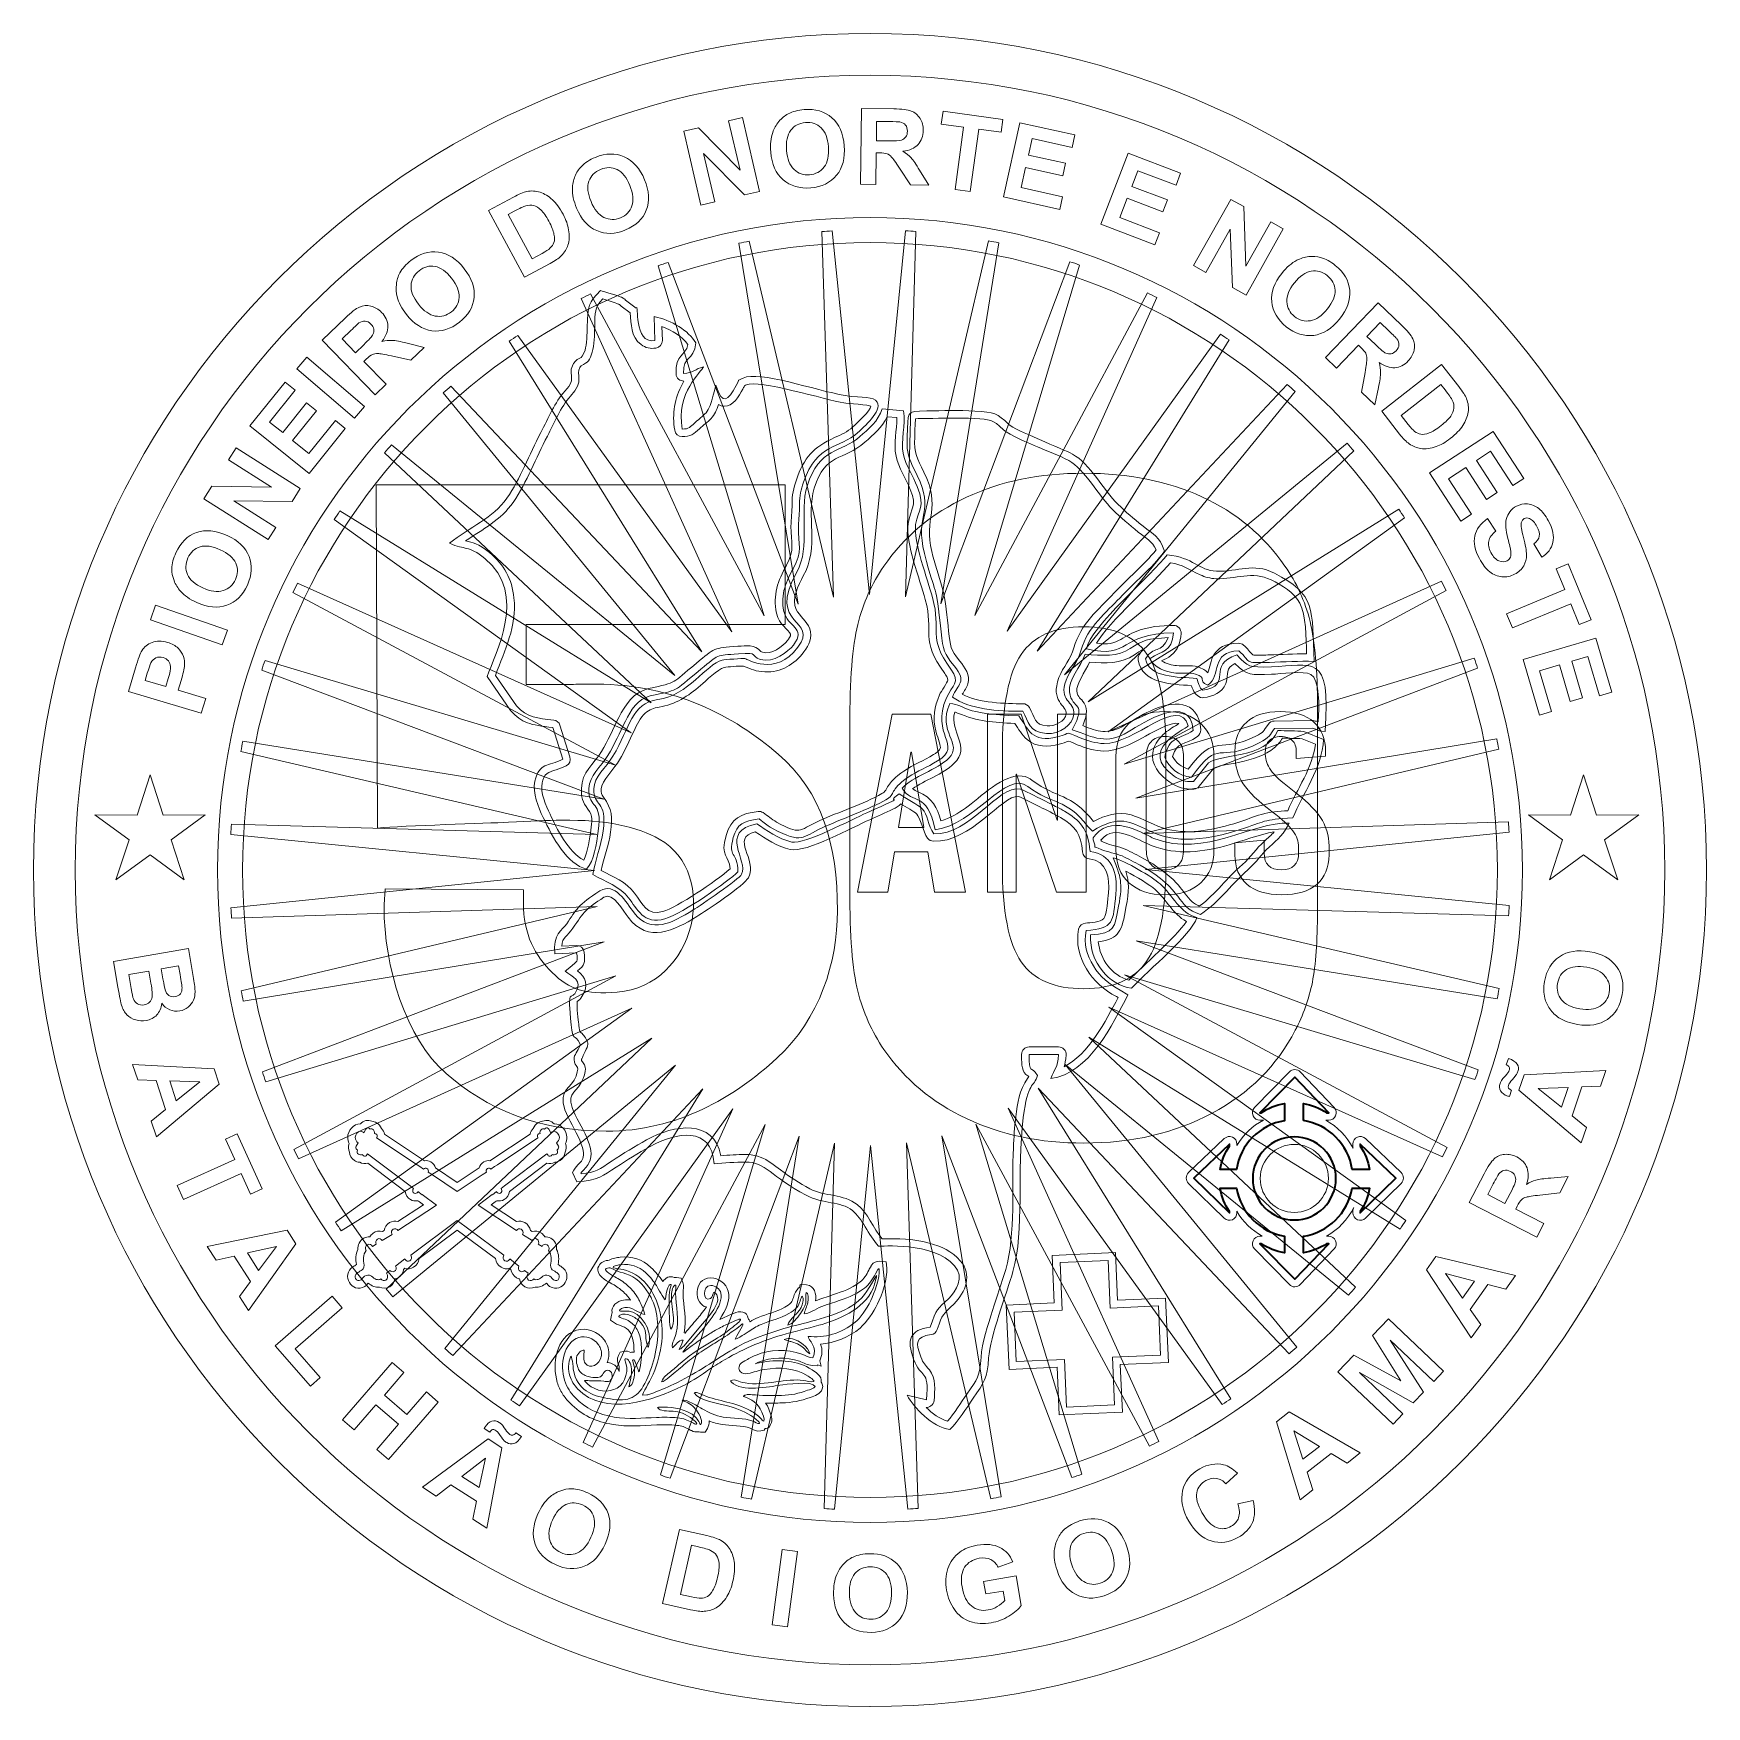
# Model space of a CAD drawing. Header units: millimetres. Extents: x -22.2 to 22.2, y -22.2 to 22.2.
import ezdxf

# ---------------------------------------------------------------- set-up
doc = ezdxf.new("R2010")
doc.units = ezdxf.units.MM
doc.header["$MEASUREMENT"] = 0
doc.layers.add('Camada 1', color=7, linetype='Continuous')

msp = doc.modelspace()

# ---------------------------------------------------------------- linework, layer by layer
at = {"layer": 'Camada 1', "lineweight": 9}
msp.add_ellipse((0, 0), major_axis=(0, 22.25), ratio=1, dxfattribs=at)
msp.add_ellipse((0, 0), major_axis=(0, 22.25), ratio=1, dxfattribs=at)
for points, knots in [([(0, 22.25), (12.2882, 22.25), (22.25, 12.2882), (22.25, 0), (22.25, 0), (22.25, -12.2882), (12.2882, -22.25), (0, -22.25), (0, -22.25), (-12.2882, -22.25), (-22.25, -12.2882), (-22.25, 0), (-22.25, 0), (-22.25, 12.2882), (-12.2882, 22.25), (0, 22.25)], [0, 0, 0, 0, 0.2, 0.2, 0.2, 0.2, 0.4, 0.4, 0.4, 0.4, 0.6, 0.6, 0.6, 0.6, 1, 1, 1, 1]), ([(0, 21.1375), (11.6738, 21.1375), (21.1375, 11.6738), (21.1375, 0), (21.1375, 0), (21.1375, -11.6738), (11.6738, -21.1375), (0, -21.1375), (0, -21.1375), (-11.6738, -21.1375), (-21.1375, -11.6738), (-21.1375, 0), (-21.1375, 0), (-21.1375, 11.6738), (-11.6738, 21.1375), (0, 21.1375)], [0, 0, 0, 0, 0.2, 0.2, 0.2, 0.2, 0.4, 0.4, 0.4, 0.4, 0.6, 0.6, 0.6, 0.6, 1, 1, 1, 1]), ([(-2.6381, 19.0933), (-2.6548, 19.2987), (-2.638, 19.4729), (-2.5879, 19.6171), (-2.5879, 19.6171), (-2.5505, 19.7236), (-2.4955, 19.8204), (-2.4227, 19.9083), (-2.4227, 19.9083), (-2.3503, 19.9962), (-2.2684, 20.0639), (-2.1774, 20.111), (-2.1774, 20.111), (-2.0564, 20.1743), (-1.9137, 20.2123), (-1.75, 20.2254), (-1.75, 20.2254), (-1.4534, 20.2498), (-1.2084, 20.1769), (-1.0154, 20.0073), (-1.0154, 20.0073), (-0.8225, 19.8376), (-0.7124, 19.589), (-0.6861, 19.2612), (-0.6861, 19.2612), (-0.6597, 18.9364), (-0.7274, 18.6749), (-0.8895, 18.4769), (-0.8895, 18.4769), (-1.0511, 18.2789), (-1.2799, 18.168), (-1.5757, 18.1441), (-1.5757, 18.1441), (-1.8752, 18.1199), (-2.1206, 18.1918), (-2.3121, 18.3604), (-2.3121, 18.3604), (-2.5036, 18.5287), (-2.6123, 18.7732), (-2.6381, 19.0933)], [0, 0, 0, 0, 0.0909091, 0.0909091, 0.0909091, 0.0909091, 0.1818182, 0.1818182, 0.1818182, 0.1818182, 0.2727273, 0.2727273, 0.2727273, 0.2727273, 0.3636364, 0.3636364, 0.3636364, 0.3636364, 0.4545455, 0.4545455, 0.4545455, 0.4545455, 0.5454545, 0.5454545, 0.5454545, 0.5454545, 0.6363636, 0.6363636, 0.6363636, 0.6363636, 0.7272727, 0.7272727, 0.7272727, 0.7272727, 0.8181818, 0.8181818, 0.8181818, 0.8181818, 1, 1, 1, 1]), ([(-0.2529, 18.2384), (-0.2529, 18.2384), (-0.2279, 20.2568), (-0.2279, 20.2568), (-0.2279, 20.2568), (-0.2279, 20.2568), (0.6301, 20.2459), (0.6301, 20.2459), (0.6301, 20.2459), (0.8455, 20.2433), (1.0022, 20.2231), (1.0992, 20.1858), (1.0992, 20.1858), (1.1967, 20.148), (1.2741, 20.0829), (1.3318, 19.9895), (1.3318, 19.9895), (1.3894, 19.8961), (1.4175, 19.7894), (1.416, 19.6704), (1.416, 19.6704), (1.4142, 19.5189), (1.368, 19.3941), (1.2776, 19.2969), (1.2776, 19.2969), (1.1876, 19.1993), (1.0537, 19.1387), (0.876, 19.1155), (0.876, 19.1155), (0.9636, 19.0626), (1.0358, 19.0055), (1.0919, 18.9431), (1.0919, 18.9431), (1.1486, 18.8812), (1.2247, 18.7709), (1.3203, 18.6127), (1.3203, 18.6127), (1.3203, 18.6127), (1.5613, 18.2161), (1.5613, 18.2161), (1.5613, 18.2161), (1.5613, 18.2161), (1.0741, 18.222), (1.0741, 18.222), (1.0741, 18.222), (1.0741, 18.222), (0.7853, 18.6645), (0.7853, 18.6645), (0.7853, 18.6645), (0.6827, 18.8228), (0.6122, 18.9227), (0.574, 18.964), (0.574, 18.964), (0.5363, 19.0053), (0.4957, 19.0338), (0.4524, 19.0497), (0.4524, 19.0497), (0.4095, 19.065), (0.3413, 19.0738), (0.2477, 19.0749), (0.2477, 19.0749), (0.2477, 19.0749), (0.1653, 19.076), (0.1653, 19.076), (0.1653, 19.076), (0.1653, 19.076), (0.1545, 18.2336), (0.1545, 18.2336), (0.1545, 18.2336), (0.1545, 18.2336), (-0.2529, 18.2384), (-0.2529, 18.2384)], [0, 0, 0, 0, 0.0526316, 0.0526316, 0.0526316, 0.0526316, 0.1052632, 0.1052632, 0.1052632, 0.1052632, 0.1578947, 0.1578947, 0.1578947, 0.1578947, 0.2105263, 0.2105263, 0.2105263, 0.2105263, 0.2631579, 0.2631579, 0.2631579, 0.2631579, 0.3157895, 0.3157895, 0.3157895, 0.3157895, 0.3684211, 0.3684211, 0.3684211, 0.3684211, 0.4210526, 0.4210526, 0.4210526, 0.4210526, 0.4736842, 0.4736842, 0.4736842, 0.4736842, 0.5263158, 0.5263158, 0.5263158, 0.5263158, 0.5789474, 0.5789474, 0.5789474, 0.5789474, 0.6315789, 0.6315789, 0.6315789, 0.6315789, 0.6842105, 0.6842105, 0.6842105, 0.6842105, 0.7368421, 0.7368421, 0.7368421, 0.7368421, 0.7894737, 0.7894737, 0.7894737, 0.7894737, 0.8421053, 0.8421053, 0.8421053, 0.8421053, 0.8947368, 0.8947368, 0.8947368, 0.8947368, 1, 1, 1, 1]), ([(2.262, 18.0975), (2.262, 18.0975), (2.4889, 19.7598), (2.4889, 19.7598), (2.4889, 19.7598), (2.4889, 19.7598), (1.8956, 19.8409), (1.8956, 19.8409), (1.8956, 19.8409), (1.8956, 19.8409), (1.9419, 20.1792), (1.9419, 20.1792), (1.9419, 20.1792), (1.9419, 20.1792), (3.5317, 19.9621), (3.5317, 19.9621), (3.5317, 19.9621), (3.5317, 19.9621), (3.4854, 19.6237), (3.4854, 19.6237), (3.4854, 19.6237), (3.4854, 19.6237), (2.893, 19.7047), (2.893, 19.7047), (2.893, 19.7047), (2.893, 19.7047), (2.6662, 18.0424), (2.6662, 18.0424), (2.6662, 18.0424), (2.6662, 18.0424), (2.262, 18.0975), (2.262, 18.0975)], [0, 0, 0, 0, 0.1111111, 0.1111111, 0.1111111, 0.1111111, 0.2222222, 0.2222222, 0.2222222, 0.2222222, 0.3333333, 0.3333333, 0.3333333, 0.3333333, 0.4444444, 0.4444444, 0.4444444, 0.4444444, 0.5555556, 0.5555556, 0.5555556, 0.5555556, 0.6666667, 0.6666667, 0.6666667, 0.6666667, 0.7777778, 0.7777778, 0.7777778, 0.7777778, 1, 1, 1, 1]), ([(-4.4981, 17.6852), (-4.4981, 17.6852), (-4.9525, 19.6527), (-4.9525, 19.6527), (-4.9525, 19.6527), (-4.9525, 19.6527), (-4.5659, 19.7421), (-4.5659, 19.7421), (-4.5659, 19.7421), (-4.5659, 19.7421), (-3.4572, 18.6143), (-3.4572, 18.6143), (-3.4572, 18.6143), (-3.4572, 18.6143), (-3.7607, 19.928), (-3.7607, 19.928), (-3.7607, 19.928), (-3.7607, 19.928), (-3.3915, 20.0131), (-3.3915, 20.0131), (-3.3915, 20.0131), (-3.3915, 20.0131), (-2.9374, 18.0456), (-2.9374, 18.0456), (-2.9374, 18.0456), (-2.9374, 18.0456), (-3.3358, 17.954), (-3.3358, 17.954), (-3.3358, 17.954), (-3.3358, 17.954), (-4.4253, 19.0535), (-4.4253, 19.0535), (-4.4253, 19.0535), (-4.4253, 19.0535), (-4.1293, 17.7704), (-4.1293, 17.7704), (-4.1293, 17.7704), (-4.1293, 17.7704), (-4.4981, 17.6852), (-4.4981, 17.6852)], [0, 0, 0, 0, 0.0909091, 0.0909091, 0.0909091, 0.0909091, 0.1818182, 0.1818182, 0.1818182, 0.1818182, 0.2727273, 0.2727273, 0.2727273, 0.2727273, 0.3636364, 0.3636364, 0.3636364, 0.3636364, 0.4545455, 0.4545455, 0.4545455, 0.4545455, 0.5454545, 0.5454545, 0.5454545, 0.5454545, 0.6363636, 0.6363636, 0.6363636, 0.6363636, 0.7272727, 0.7272727, 0.7272727, 0.7272727, 0.8181818, 0.8181818, 0.8181818, 0.8181818, 1, 1, 1, 1]), ([(-2.2202, 19.1413), (-2.202, 18.9133), (-2.1352, 18.7449), (-2.0202, 18.6355), (-2.0202, 18.6355), (-1.9057, 18.5265), (-1.7672, 18.4784), (-1.605, 18.4915), (-1.605, 18.4915), (-1.4432, 18.5048), (-1.3148, 18.5737), (-1.2205, 18.6989), (-1.2205, 18.6989), (-1.1262, 18.824), (-1.0882, 19.0035), (-1.107, 19.2367), (-1.107, 19.2367), (-1.1257, 19.4675), (-1.1901, 19.6355), (-1.3008, 19.7408), (-1.3008, 19.7408), (-1.411, 19.8464), (-1.55, 19.8922), (-1.7174, 19.8785), (-1.7174, 19.8785), (-1.8852, 19.8649), (-2.0156, 19.7963), (-2.1085, 19.6736), (-2.1085, 19.6736), (-2.2019, 19.5503), (-2.239, 19.3727), (-2.2202, 19.1413)], [0, 0, 0, 0, 0.1111111, 0.1111111, 0.1111111, 0.1111111, 0.2222222, 0.2222222, 0.2222222, 0.2222222, 0.3333333, 0.3333333, 0.3333333, 0.3333333, 0.4444444, 0.4444444, 0.4444444, 0.4444444, 0.5555556, 0.5555556, 0.5555556, 0.5555556, 0.6666667, 0.6666667, 0.6666667, 0.6666667, 0.7777778, 0.7777778, 0.7777778, 0.7777778, 1, 1, 1, 1]), ([(0.169, 19.3983), (0.169, 19.3983), (0.4706, 19.3941), (0.4706, 19.3941), (0.4706, 19.3941), (0.6663, 19.3919), (0.7881, 19.3984), (0.8369, 19.4145), (0.8369, 19.4145), (0.8858, 19.4302), (0.9243, 19.4585), (0.9523, 19.4986), (0.9523, 19.4986), (0.9804, 19.5386), (0.9948, 19.5885), (0.9956, 19.6492), (0.9956, 19.6492), (0.9963, 19.7174), (0.9792, 19.7725), (0.9433, 19.8147), (0.9433, 19.8147), (0.9074, 19.8569), (0.8566, 19.884), (0.7907, 19.8956), (0.7907, 19.8956), (0.7577, 19.9007), (0.6585, 19.9041), (0.4934, 19.9063), (0.4934, 19.9063), (0.4934, 19.9063), (0.1754, 19.91), (0.1754, 19.91), (0.1754, 19.91), (0.1754, 19.91), (0.169, 19.3983), (0.169, 19.3983)], [0, 0, 0, 0, 0.1, 0.1, 0.1, 0.1, 0.2, 0.2, 0.2, 0.2, 0.3, 0.3, 0.3, 0.3, 0.4, 0.4, 0.4, 0.4, 0.5, 0.5, 0.5, 0.5, 0.6, 0.6, 0.6, 0.6, 0.7, 0.7, 0.7, 0.7, 0.8, 0.8, 0.8, 0.8, 1, 1, 1, 1]), ([(3.5477, 17.905), (3.5477, 17.905), (3.9876, 19.8767), (3.9876, 19.8767), (3.9876, 19.8767), (3.9876, 19.8767), (5.4493, 19.55), (5.4493, 19.55), (5.4493, 19.55), (5.4493, 19.55), (5.3749, 19.2168), (5.3749, 19.2168), (5.3749, 19.2168), (5.3749, 19.2168), (4.3114, 19.454), (4.3114, 19.454), (4.3114, 19.454), (4.3114, 19.454), (4.2138, 19.0172), (4.2138, 19.0172), (4.2138, 19.0172), (4.2138, 19.0172), (5.2033, 18.7961), (5.2033, 18.7961), (5.2033, 18.7961), (5.2033, 18.7961), (5.1294, 18.4642), (5.1294, 18.4642), (5.1294, 18.4642), (5.1294, 18.4642), (4.1393, 18.6853), (4.1393, 18.6853), (4.1393, 18.6853), (4.1393, 18.6853), (4.0195, 18.1486), (4.0195, 18.1486), (4.0195, 18.1486), (4.0195, 18.1486), (5.1212, 17.9025), (5.1212, 17.9025), (5.1212, 17.9025), (5.1212, 17.9025), (5.0471, 17.5707), (5.0471, 17.5707), (5.0471, 17.5707), (5.0471, 17.5707), (3.5477, 17.905), (3.5477, 17.905)], [0, 0, 0, 0, 0.0769231, 0.0769231, 0.0769231, 0.0769231, 0.1538462, 0.1538462, 0.1538462, 0.1538462, 0.2307692, 0.2307692, 0.2307692, 0.2307692, 0.3076923, 0.3076923, 0.3076923, 0.3076923, 0.3846154, 0.3846154, 0.3846154, 0.3846154, 0.4615385, 0.4615385, 0.4615385, 0.4615385, 0.5384615, 0.5384615, 0.5384615, 0.5384615, 0.6153846, 0.6153846, 0.6153846, 0.6153846, 0.6923077, 0.6923077, 0.6923077, 0.6923077, 0.7692308, 0.7692308, 0.7692308, 0.7692308, 0.8461538, 0.8461538, 0.8461538, 0.8461538, 1, 1, 1, 1]), ([(-7.8037, 17.6044), (-7.8825, 17.7947), (-7.9198, 17.9662), (-7.916, 18.1186), (-7.916, 18.1186), (-7.9126, 18.231), (-7.89, 18.3407), (-7.8477, 18.4462), (-7.8477, 18.4462), (-7.8052, 18.5523), (-7.7477, 18.6413), (-7.6755, 18.714), (-7.6755, 18.714), (-7.5794, 18.8112), (-7.4555, 18.8911), (-7.3033, 18.9538), (-7.3033, 18.9538), (-7.0281, 19.0676), (-6.7727, 19.0728), (-6.5372, 18.9702), (-6.5372, 18.9702), (-6.3016, 18.8676), (-6.1207, 18.6646), (-5.9955, 18.3601), (-5.9955, 18.3601), (-5.8711, 18.0587), (-5.856, 17.7892), (-5.9497, 17.5508), (-5.9497, 17.5508), (-6.0435, 17.3129), (-6.2272, 17.1378), (-6.5019, 17.0244), (-6.5019, 17.0244), (-6.7796, 16.9101), (-7.0354, 16.9035), (-7.269, 17.0057), (-7.269, 17.0057), (-7.5032, 17.1073), (-7.6812, 17.3072), (-7.8037, 17.6044)], [0, 0, 0, 0, 0.0909091, 0.0909091, 0.0909091, 0.0909091, 0.1818182, 0.1818182, 0.1818182, 0.1818182, 0.2727273, 0.2727273, 0.2727273, 0.2727273, 0.3636364, 0.3636364, 0.3636364, 0.3636364, 0.4545455, 0.4545455, 0.4545455, 0.4545455, 0.5454545, 0.5454545, 0.5454545, 0.5454545, 0.6363636, 0.6363636, 0.6363636, 0.6363636, 0.7272727, 0.7272727, 0.7272727, 0.7272727, 0.8181818, 0.8181818, 0.8181818, 0.8181818, 1, 1, 1, 1]), ([(-7.4204, 17.777), (-7.3332, 17.5657), (-7.2184, 17.4254), (-7.0756, 17.3568), (-7.0756, 17.3568), (-6.9329, 17.2876), (-6.7865, 17.2844), (-6.6357, 17.3462), (-6.6357, 17.3462), (-6.4855, 17.4083), (-6.3847, 17.5136), (-6.3326, 17.6614), (-6.3326, 17.6614), (-6.2809, 17.8093), (-6.2999, 17.9918), (-6.389, 18.2082), (-6.389, 18.2082), (-6.4773, 18.4224), (-6.5902, 18.5627), (-6.7274, 18.6294), (-6.7274, 18.6294), (-6.8645, 18.6962), (-7.0112, 18.6976), (-7.1667, 18.633), (-7.1667, 18.633), (-7.3222, 18.5689), (-7.4253, 18.4642), (-7.4765, 18.3182), (-7.4765, 18.3182), (-7.5277, 18.1727), (-7.5092, 17.9921), (-7.4204, 17.777)], [0, 0, 0, 0, 0.1111111, 0.1111111, 0.1111111, 0.1111111, 0.2222222, 0.2222222, 0.2222222, 0.2222222, 0.3333333, 0.3333333, 0.3333333, 0.3333333, 0.4444444, 0.4444444, 0.4444444, 0.4444444, 0.5555556, 0.5555556, 0.5555556, 0.5555556, 0.6666667, 0.6666667, 0.6666667, 0.6666667, 0.7777778, 0.7777778, 0.7777778, 0.7777778, 1, 1, 1, 1]), ([(6.142, 17.1794), (6.142, 17.1794), (6.8624, 19.0653), (6.8624, 19.0653), (6.8624, 19.0653), (6.8624, 19.0653), (8.2613, 18.531), (8.2613, 18.531), (8.2613, 18.531), (8.2613, 18.531), (8.139, 18.2123), (8.139, 18.2123), (8.139, 18.2123), (8.139, 18.2123), (7.1214, 18.6006), (7.1214, 18.6006), (7.1214, 18.6006), (7.1214, 18.6006), (6.9617, 18.1827), (6.9617, 18.1827), (6.9617, 18.1827), (6.9617, 18.1827), (7.9086, 17.8211), (7.9086, 17.8211), (7.9086, 17.8211), (7.9086, 17.8211), (7.7873, 17.5034), (7.7873, 17.5034), (7.7873, 17.5034), (7.7873, 17.5034), (6.8403, 17.865), (6.8403, 17.865), (6.8403, 17.865), (6.8403, 17.865), (6.6446, 17.3514), (6.6446, 17.3514), (6.6446, 17.3514), (6.6446, 17.3514), (7.6979, 16.9492), (7.6979, 16.9492), (7.6979, 16.9492), (7.6979, 16.9492), (7.5766, 16.6314), (7.5766, 16.6314), (7.5766, 16.6314), (7.5766, 16.6314), (6.142, 17.1794), (6.142, 17.1794)], [0, 0, 0, 0, 0.0769231, 0.0769231, 0.0769231, 0.0769231, 0.1538462, 0.1538462, 0.1538462, 0.1538462, 0.2307692, 0.2307692, 0.2307692, 0.2307692, 0.3076923, 0.3076923, 0.3076923, 0.3076923, 0.3846154, 0.3846154, 0.3846154, 0.3846154, 0.4615385, 0.4615385, 0.4615385, 0.4615385, 0.5384615, 0.5384615, 0.5384615, 0.5384615, 0.6153846, 0.6153846, 0.6153846, 0.6153846, 0.6923077, 0.6923077, 0.6923077, 0.6923077, 0.7692308, 0.7692308, 0.7692308, 0.7692308, 0.8461538, 0.8461538, 0.8461538, 0.8461538, 1, 1, 1, 1]), ([(-10.1426, 17.5437), (-10.1426, 17.5437), (-9.486, 17.8969), (-9.486, 17.8969), (-9.486, 17.8969), (-9.3381, 17.9764), (-9.2192, 18.0256), (-9.1294, 18.0448), (-9.1294, 18.0448), (-9.0085, 18.0705), (-8.8896, 18.0637), (-8.7728, 18.0251), (-8.7728, 18.0251), (-8.6565, 17.9868), (-8.5481, 17.9213), (-8.4481, 17.8284), (-8.4481, 17.8284), (-8.3482, 17.7356), (-8.2533, 17.6061), (-8.1639, 17.4393), (-8.1639, 17.4393), (-8.0849, 17.2928), (-8.0356, 17.1571), (-8.015, 17.0311), (-8.015, 17.0311), (-7.9896, 16.8778), (-7.9967, 16.739), (-8.0363, 16.6147), (-8.0363, 16.6147), (-8.0662, 16.5205), (-8.1248, 16.4277), (-8.2124, 16.3366), (-8.2124, 16.3366), (-8.2781, 16.2692), (-8.3776, 16.1998), (-8.51, 16.1284), (-8.51, 16.1284), (-8.51, 16.1284), (-9.1863, 15.7647), (-9.1863, 15.7647), (-9.1863, 15.7647), (-9.1863, 15.7647), (-10.1426, 17.5437), (-10.1426, 17.5437)], [0, 0, 0, 0, 0.0833333, 0.0833333, 0.0833333, 0.0833333, 0.1666667, 0.1666667, 0.1666667, 0.1666667, 0.25, 0.25, 0.25, 0.25, 0.3333333, 0.3333333, 0.3333333, 0.3333333, 0.4166667, 0.4166667, 0.4166667, 0.4166667, 0.5, 0.5, 0.5, 0.5, 0.5833333, 0.5833333, 0.5833333, 0.5833333, 0.6666667, 0.6666667, 0.6666667, 0.6666667, 0.75, 0.75, 0.75, 0.75, 0.8333333, 0.8333333, 0.8333333, 0.8333333, 1, 1, 1, 1]), ([(8.6058, 16.079), (8.6058, 16.079), (9.5961, 17.838), (9.5961, 17.838), (9.5961, 17.838), (9.5961, 17.838), (9.9415, 17.6438), (9.9415, 17.6438), (9.9415, 17.6438), (9.9415, 17.6438), (10, 16.0636), (10, 16.0636), (10, 16.0636), (10, 16.0636), (10.6616, 17.238), (10.6616, 17.238), (10.6616, 17.238), (10.6616, 17.238), (10.9913, 17.0526), (10.9913, 17.0526), (10.9913, 17.0526), (10.9913, 17.0526), (10.001, 15.2935), (10.001, 15.2935), (10.001, 15.2935), (10.001, 15.2935), (9.6448, 15.4939), (9.6448, 15.4939), (9.6448, 15.4939), (9.6448, 15.4939), (9.5812, 17.0406), (9.5812, 17.0406), (9.5812, 17.0406), (9.5812, 17.0406), (8.9357, 15.8936), (8.9357, 15.8936), (8.9357, 15.8936), (8.9357, 15.8936), (8.6058, 16.079), (8.6058, 16.079)], [0, 0, 0, 0, 0.0909091, 0.0909091, 0.0909091, 0.0909091, 0.1818182, 0.1818182, 0.1818182, 0.1818182, 0.2727273, 0.2727273, 0.2727273, 0.2727273, 0.3636364, 0.3636364, 0.3636364, 0.3636364, 0.4545455, 0.4545455, 0.4545455, 0.4545455, 0.5454545, 0.5454545, 0.5454545, 0.5454545, 0.6363636, 0.6363636, 0.6363636, 0.6363636, 0.7272727, 0.7272727, 0.7272727, 0.7272727, 0.8181818, 0.8181818, 0.8181818, 0.8181818, 1, 1, 1, 1]), ([(0, 17.355), (9.5849, 17.355), (17.355, 9.5849), (17.355, 0), (17.355, 0), (17.355, -9.5849), (9.5849, -17.355), (0, -17.355), (0, -17.355), (-9.5849, -17.355), (-17.355, -9.5849), (-17.355, 0), (-17.355, 0), (-17.355, 9.5849), (-9.5849, 17.355), (0, 17.355)], [0, 0, 0, 0, 0.2, 0.2, 0.2, 0.2, 0.4, 0.4, 0.4, 0.4, 0.6, 0.6, 0.6, 0.6, 1, 1, 1, 1]), ([(-9.6216, 17.4361), (-9.6216, 17.4361), (-8.9878, 16.2577), (-8.9878, 16.2577), (-8.9878, 16.2577), (-8.9878, 16.2577), (-8.7196, 16.4019), (-8.7196, 16.4019), (-8.7196, 16.4019), (-8.6196, 16.4558), (-8.5501, 16.5003), (-8.5116, 16.5357), (-8.5116, 16.5357), (-8.4615, 16.5814), (-8.4264, 16.6324), (-8.4068, 16.6874), (-8.4068, 16.6874), (-8.3867, 16.743), (-8.3865, 16.8173), (-8.4051, 16.9099), (-8.4051, 16.9099), (-8.4237, 17.0026), (-8.4696, 17.1176), (-8.5438, 17.2553), (-8.5438, 17.2553), (-8.6176, 17.3929), (-8.6866, 17.4919), (-8.7503, 17.5524), (-8.7503, 17.5524), (-8.8139, 17.6129), (-8.879, 17.6522), (-8.9449, 17.6699), (-8.9449, 17.6699), (-9.0108, 17.6876), (-9.0814, 17.6859), (-9.1561, 17.6641), (-9.1561, 17.6641), (-9.2125, 17.6489), (-9.3139, 17.6016), (-9.46, 17.5226), (-9.46, 17.5226), (-9.46, 17.5226), (-9.6216, 17.4361), (-9.6216, 17.4361)], [0, 0, 0, 0, 0.0833333, 0.0833333, 0.0833333, 0.0833333, 0.1666667, 0.1666667, 0.1666667, 0.1666667, 0.25, 0.25, 0.25, 0.25, 0.3333333, 0.3333333, 0.3333333, 0.3333333, 0.4166667, 0.4166667, 0.4166667, 0.4166667, 0.5, 0.5, 0.5, 0.5, 0.5833333, 0.5833333, 0.5833333, 0.5833333, 0.6666667, 0.6666667, 0.6666667, 0.6666667, 0.75, 0.75, 0.75, 0.75, 0.8333333, 0.8333333, 0.8333333, 0.8333333, 1, 1, 1, 1]), ([(-1.0064, 16.9961), (-1.0064, 16.9961), (-0.0133, 7.3235), (-0.0133, 7.3235), (-0.0133, 7.3235), (-0.0133, 7.3235), (0.9446, 17), (0.9446, 17), (0.9446, 17), (1.0369, 16.9949), (1.1288, 16.989), (1.2206, 16.9825), (1.2206, 16.9825), (1.2206, 16.9825), (0.9427, 7.2626), (0.9427, 7.2626), (0.9427, 7.2626), (0.9427, 7.2626), (3.1559, 16.7333), (3.1559, 16.7333), (3.1559, 16.7333), (3.2465, 16.7163), (3.3373, 16.6997), (3.4274, 16.6813), (3.4274, 16.6813), (3.4274, 16.6813), (1.8826, 7.0774), (1.8826, 7.0774), (1.8826, 7.0774), (1.8826, 7.0774), (5.3137, 16.1796), (5.3137, 16.1796), (5.3137, 16.1796), (5.4013, 16.1509), (5.4885, 16.1217), (5.5755, 16.0915), (5.5755, 16.0915), (5.5755, 16.0915), (2.7903, 6.7711), (2.7903, 6.7711), (2.7903, 6.7711), (2.7903, 6.7711), (7.3803, 15.3481), (7.3803, 15.3481), (7.3803, 15.3481), (7.4634, 15.3081), (7.5455, 15.2665), (7.6278, 15.2252), (7.6278, 15.2252), (7.6278, 15.2252), (3.6502, 6.3489), (3.6502, 6.3489), (3.6502, 6.3489), (3.6502, 6.3489), (9.3186, 14.2509), (9.3186, 14.2509), (9.3186, 14.2509), (9.3957, 14.2003), (9.4729, 14.1499), (9.5491, 14.0982), (9.5491, 14.0982), (9.5491, 14.0982), (4.4477, 5.8183), (4.4477, 5.8183), (4.4477, 5.8183), (4.4477, 5.8183), (11.0983, 12.9119), (11.0983, 12.9119), (11.0983, 12.9119), (11.1682, 12.8517), (11.2372, 12.7907), (11.3061, 12.7294), (11.3061, 12.7294), (11.3061, 12.7294), (5.1691, 5.1879), (5.1691, 5.1879), (5.1691, 5.1879), (5.1691, 5.1879), (12.6882, 11.3524), (12.6882, 11.3524), (12.6882, 11.3524), (12.7497, 11.2837), (12.8114, 11.2152), (12.8718, 11.1456), (12.8718, 11.1456), (12.8718, 11.1456), (5.802, 4.4688), (5.802, 4.4688), (5.802, 4.4688), (5.802, 4.4688), (14.0629, 9.6), (14.0629, 9.6), (14.0629, 9.6), (14.1149, 9.524), (14.166, 9.4474), (14.2167, 9.3705), (14.2167, 9.3705), (14.2167, 9.3705), (6.3356, 3.6734), (6.3356, 3.6734), (6.3356, 3.6734), (6.3356, 3.6734), (15.1976, 7.6834), (15.1976, 7.6834), (15.1976, 7.6834), (15.2392, 7.6012), (15.2802, 7.5189), (15.3205, 7.4359), (15.3205, 7.4359), (15.3205, 7.4359), (6.7609, 2.815), (6.7609, 2.815), (6.7609, 2.815), (6.7609, 2.815), (16.0708, 5.6339), (16.0708, 5.6339), (16.0708, 5.6339), (16.1013, 5.547), (16.1314, 5.46), (16.1605, 5.3726), (16.1605, 5.3726), (16.1605, 5.3726), (7.0705, 1.9084), (7.0705, 1.9084), (7.0705, 1.9084), (7.0705, 1.9084), (16.6682, 3.488), (16.6682, 3.488), (16.6682, 3.488), (16.6869, 3.398), (16.7042, 3.3074), (16.7216, 3.2169), (16.7216, 3.2169), (16.7216, 3.2169), (7.2591, 0.9692), (7.2591, 0.9692), (7.2591, 0.9692), (7.2591, 0.9692), (16.9786, 1.2824), (16.9786, 1.2824), (16.9786, 1.2824), (16.9855, 1.1907), (16.9907, 1.0986), (16.9961, 1.0064), (16.9961, 1.0064), (16.9961, 1.0064), (7.3235, 0.0133), (7.3235, 0.0133), (7.3235, 0.0133), (7.3235, 0.0133), (17, -0.9446), (17, -0.9446), (17, -0.9446), (16.9949, -1.0369), (16.989, -1.1288), (16.9825, -1.2206), (16.9825, -1.2206), (16.9825, -1.2206), (7.2626, -0.9427), (7.2626, -0.9427), (7.2626, -0.9427), (7.2626, -0.9427), (16.7333, -3.1559), (16.7333, -3.1559), (16.7333, -3.1559), (16.7163, -3.2465), (16.6997, -3.3373), (16.6813, -3.4274), (16.6813, -3.4274), (16.6813, -3.4274), (7.0774, -1.8826), (7.0774, -1.8826), (7.0774, -1.8826), (7.0774, -1.8826), (16.1796, -5.3137), (16.1796, -5.3137), (16.1796, -5.3137), (16.1509, -5.4013), (16.1217, -5.4885), (16.0915, -5.5755), (16.0915, -5.5755), (16.0915, -5.5755), (6.7711, -2.7903), (6.7711, -2.7903), (6.7711, -2.7903), (6.7711, -2.7903), (15.3481, -7.3803), (15.3481, -7.3803), (15.3481, -7.3803), (15.3081, -7.4634), (15.2665, -7.5455), (15.2252, -7.6278), (15.2252, -7.6278), (15.2252, -7.6278), (6.3489, -3.6502), (6.3489, -3.6502), (6.3489, -3.6502), (6.3489, -3.6502), (14.2509, -9.3186), (14.2509, -9.3186), (14.2509, -9.3186), (14.2003, -9.3957), (14.1499, -9.4729), (14.0982, -9.5491), (14.0982, -9.5491), (14.0982, -9.5491), (5.8183, -4.4477), (5.8183, -4.4477), (5.8183, -4.4477), (5.8183, -4.4477), (12.9119, -11.0983), (12.9119, -11.0983), (12.9119, -11.0983), (12.8517, -11.1682), (12.7907, -11.2372), (12.7294, -11.3061), (12.7294, -11.3061), (12.7294, -11.3061), (5.1879, -5.1691), (5.1879, -5.1691), (5.1879, -5.1691), (5.1879, -5.1691), (11.3524, -12.6882), (11.3524, -12.6882), (11.3524, -12.6882), (11.2837, -12.7497), (11.2152, -12.8114), (11.1456, -12.8718), (11.1456, -12.8718), (11.1456, -12.8718), (4.4688, -5.802), (4.4688, -5.802), (4.4688, -5.802), (4.4688, -5.802), (9.6, -14.0629), (9.6, -14.0629), (9.6, -14.0629), (9.524, -14.1149), (9.4474, -14.166), (9.3705, -14.2167), (9.3705, -14.2167), (9.3705, -14.2167), (3.6734, -6.3356), (3.6734, -6.3356), (3.6734, -6.3356), (3.6734, -6.3356), (7.6834, -15.1976), (7.6834, -15.1976), (7.6834, -15.1976), (7.6012, -15.2392), (7.5189, -15.2802), (7.4359, -15.3205), (7.4359, -15.3205), (7.4359, -15.3205), (2.815, -6.7609), (2.815, -6.7609), (2.815, -6.7609), (2.815, -6.7609), (5.6339, -16.0708), (5.6339, -16.0708), (5.6339, -16.0708), (5.547, -16.1013), (5.46, -16.1314), (5.3726, -16.1605), (5.3726, -16.1605), (5.3726, -16.1605), (1.9084, -7.0705), (1.9084, -7.0705), (1.9084, -7.0705), (1.9084, -7.0705), (3.488, -16.6682), (3.488, -16.6682), (3.488, -16.6682), (3.398, -16.6869), (3.3074, -16.7042), (3.2169, -16.7216), (3.2169, -16.7216), (3.2169, -16.7216), (0.9692, -7.2591), (0.9692, -7.2591), (0.9692, -7.2591), (0.9692, -7.2591), (1.2824, -16.9786), (1.2824, -16.9786), (1.2824, -16.9786), (1.1907, -16.9855), (1.0986, -16.9907), (1.0064, -16.9961), (1.0064, -16.9961), (1.0064, -16.9961), (0.0133, -7.3235), (0.0133, -7.3235), (0.0133, -7.3235), (0.0133, -7.3235), (-0.9446, -17), (-0.9446, -17), (-0.9446, -17), (-1.0369, -16.9949), (-1.1288, -16.989), (-1.2206, -16.9825), (-1.2206, -16.9825), (-1.2206, -16.9825), (-0.9427, -7.2626), (-0.9427, -7.2626), (-0.9427, -7.2626), (-0.9427, -7.2626), (-3.1559, -16.7333), (-3.1559, -16.7333), (-3.1559, -16.7333), (-3.2465, -16.7163), (-3.3373, -16.6997), (-3.4274, -16.6813), (-3.4274, -16.6813), (-3.4274, -16.6813), (-1.8826, -7.0774), (-1.8826, -7.0774), (-1.8826, -7.0774), (-1.8826, -7.0774), (-5.3137, -16.1796), (-5.3137, -16.1796), (-5.3137, -16.1796), (-5.4013, -16.1509), (-5.4885, -16.1217), (-5.5755, -16.0915), (-5.5755, -16.0915), (-5.5755, -16.0915), (-2.7903, -6.7711), (-2.7903, -6.7711), (-2.7903, -6.7711), (-2.7903, -6.7711), (-7.3803, -15.3481), (-7.3803, -15.3481), (-7.3803, -15.3481), (-7.4634, -15.3081), (-7.5455, -15.2665), (-7.6278, -15.2252), (-7.6278, -15.2252), (-7.6278, -15.2252), (-3.6502, -6.3489), (-3.6502, -6.3489), (-3.6502, -6.3489), (-3.6502, -6.3489), (-9.3186, -14.2509), (-9.3186, -14.2509), (-9.3186, -14.2509), (-9.3957, -14.2003), (-9.4729, -14.1499), (-9.5491, -14.0982), (-9.5491, -14.0982), (-9.5491, -14.0982), (-4.4477, -5.8183), (-4.4477, -5.8183), (-4.4477, -5.8183), (-4.4477, -5.8183), (-11.0983, -12.9119), (-11.0983, -12.9119), (-11.0983, -12.9119), (-11.1682, -12.8517), (-11.2372, -12.7907), (-11.3061, -12.7294), (-11.3061, -12.7294), (-11.3061, -12.7294), (-5.1691, -5.1879), (-5.1691, -5.1879), (-5.1691, -5.1879), (-5.1691, -5.1879), (-12.6882, -11.3524), (-12.6882, -11.3524), (-12.6882, -11.3524), (-12.7497, -11.2837), (-12.8114, -11.2152), (-12.8718, -11.1456), (-12.8718, -11.1456), (-12.8718, -11.1456), (-5.802, -4.4688), (-5.802, -4.4688), (-5.802, -4.4688), (-5.802, -4.4688), (-14.0629, -9.6), (-14.0629, -9.6), (-14.0629, -9.6), (-14.1149, -9.524), (-14.166, -9.4474), (-14.2167, -9.3705), (-14.2167, -9.3705), (-14.2167, -9.3705), (-6.3356, -3.6734), (-6.3356, -3.6734), (-6.3356, -3.6734), (-6.3356, -3.6734), (-15.1976, -7.6834), (-15.1976, -7.6834), (-15.1976, -7.6834), (-15.2392, -7.6012), (-15.2802, -7.5189), (-15.3205, -7.4359), (-15.3205, -7.4359), (-15.3205, -7.4359), (-6.7609, -2.815), (-6.7609, -2.815), (-6.7609, -2.815), (-6.7609, -2.815), (-16.0708, -5.6339), (-16.0708, -5.6339), (-16.0708, -5.6339), (-16.1013, -5.547), (-16.1314, -5.46), (-16.1605, -5.3726), (-16.1605, -5.3726), (-16.1605, -5.3726), (-7.0705, -1.9084), (-7.0705, -1.9084), (-7.0705, -1.9084), (-7.0705, -1.9084), (-16.6682, -3.488), (-16.6682, -3.488), (-16.6682, -3.488), (-16.6869, -3.398), (-16.7042, -3.3074), (-16.7216, -3.2169), (-16.7216, -3.2169), (-16.7216, -3.2169), (-7.2591, -0.9692), (-7.2591, -0.9692), (-7.2591, -0.9692), (-7.2591, -0.9692), (-16.9786, -1.2824), (-16.9786, -1.2824), (-16.9786, -1.2824), (-16.9855, -1.1907), (-16.9907, -1.0986), (-16.9961, -1.0064), (-16.9961, -1.0064), (-16.9961, -1.0064), (-7.3235, -0.0133), (-7.3235, -0.0133), (-7.3235, -0.0133), (-7.3235, -0.0133), (-17, 0.9446), (-17, 0.9446), (-17, 0.9446), (-16.9949, 1.0369), (-16.989, 1.1288), (-16.9825, 1.2206), (-16.9825, 1.2206), (-16.9825, 1.2206), (-7.2626, 0.9427), (-7.2626, 0.9427), (-7.2626, 0.9427), (-7.2626, 0.9427), (-16.7333, 3.1559), (-16.7333, 3.1559), (-16.7333, 3.1559), (-16.7163, 3.2465), (-16.6997, 3.3373), (-16.6813, 3.4274), (-16.6813, 3.4274), (-16.6813, 3.4274), (-7.0774, 1.8826), (-7.0774, 1.8826), (-7.0774, 1.8826), (-7.0774, 1.8826), (-16.1796, 5.3137), (-16.1796, 5.3137), (-16.1796, 5.3137), (-16.1509, 5.4013), (-16.1217, 5.4885), (-16.0915, 5.5755), (-16.0915, 5.5755), (-16.0915, 5.5755), (-6.7711, 2.7903), (-6.7711, 2.7903), (-6.7711, 2.7903), (-6.7711, 2.7903), (-15.3481, 7.3803), (-15.3481, 7.3803), (-15.3481, 7.3803), (-15.3081, 7.4634), (-15.2665, 7.5455), (-15.2252, 7.6278), (-15.2252, 7.6278), (-15.2252, 7.6278), (-6.3489, 3.6502), (-6.3489, 3.6502), (-6.3489, 3.6502), (-6.3489, 3.6502), (-14.2509, 9.3186), (-14.2509, 9.3186), (-14.2509, 9.3186), (-14.2003, 9.3957), (-14.1499, 9.4729), (-14.0982, 9.5491), (-14.0982, 9.5491), (-14.0982, 9.5491), (-5.8183, 4.4477), (-5.8183, 4.4477), (-5.8183, 4.4477), (-5.8183, 4.4477), (-12.9119, 11.0983), (-12.9119, 11.0983), (-12.9119, 11.0983), (-12.8517, 11.1682), (-12.7907, 11.2372), (-12.7294, 11.3061), (-12.7294, 11.3061), (-12.7294, 11.3061), (-5.1879, 5.1691), (-5.1879, 5.1691), (-5.1879, 5.1691), (-5.1879, 5.1691), (-11.3524, 12.6882), (-11.3524, 12.6882), (-11.3524, 12.6882), (-11.2837, 12.7497), (-11.2152, 12.8113), (-11.1456, 12.8718), (-11.1456, 12.8718), (-11.1456, 12.8718), (-4.4688, 5.802), (-4.4688, 5.802), (-4.4688, 5.802), (-4.4688, 5.802), (-9.6, 14.0629), (-9.6, 14.0629), (-9.6, 14.0629), (-9.524, 14.1149), (-9.4474, 14.166), (-9.3705, 14.2167), (-9.3705, 14.2167), (-9.3705, 14.2167), (-3.6734, 6.3356), (-3.6734, 6.3356), (-3.6734, 6.3356), (-3.6734, 6.3356), (-7.6834, 15.1976), (-7.6834, 15.1976), (-7.6834, 15.1976), (-7.6012, 15.2392), (-7.5188, 15.2802), (-7.4359, 15.3205), (-7.4359, 15.3205), (-7.4359, 15.3205), (-2.815, 6.7609), (-2.815, 6.7609), (-2.815, 6.7609), (-2.815, 6.7609), (-5.6339, 16.0708), (-5.6339, 16.0708), (-5.6339, 16.0708), (-5.547, 16.1013), (-5.4601, 16.1314), (-5.3726, 16.1605), (-5.3726, 16.1605), (-5.3726, 16.1605), (-1.9084, 7.0705), (-1.9084, 7.0705), (-1.9084, 7.0705), (-1.9084, 7.0705), (-3.488, 16.6682), (-3.488, 16.6682), (-3.488, 16.6682), (-3.398, 16.6869), (-3.3074, 16.7042), (-3.2169, 16.7216), (-3.2169, 16.7216), (-3.2169, 16.7216), (-0.9692, 7.2591), (-0.9692, 7.2591), (-0.9692, 7.2591), (-0.9692, 7.2591), (-1.2824, 16.9786), (-1.2824, 16.9786), (-1.2824, 16.9786), (-1.1907, 16.9855), (-1.0986, 16.9907), (-1.0064, 16.9961)], [0, 0, 0, 0, 0.0068966, 0.0068966, 0.0068966, 0.0068966, 0.0137931, 0.0137931, 0.0137931, 0.0137931, 0.0206897, 0.0206897, 0.0206897, 0.0206897, 0.0275862, 0.0275862, 0.0275862, 0.0275862, 0.0344828, 0.0344828, 0.0344828, 0.0344828, 0.0413793, 0.0413793, 0.0413793, 0.0413793, 0.0482759, 0.0482759, 0.0482759, 0.0482759, 0.0551724, 0.0551724, 0.0551724, 0.0551724, 0.062069, 0.062069, 0.062069, 0.062069, 0.0689655, 0.0689655, 0.0689655, 0.0689655, 0.0758621, 0.0758621, 0.0758621, 0.0758621, 0.0827586, 0.0827586, 0.0827586, 0.0827586, 0.0896552, 0.0896552, 0.0896552, 0.0896552, 0.0965517, 0.0965517, 0.0965517, 0.0965517, 0.1034483, 0.1034483, 0.1034483, 0.1034483, 0.1103448, 0.1103448, 0.1103448, 0.1103448, 0.1172414, 0.1172414, 0.1172414, 0.1172414, 0.1241379, 0.1241379, 0.1241379, 0.1241379, 0.1310345, 0.1310345, 0.1310345, 0.1310345, 0.137931, 0.137931, 0.137931, 0.137931, 0.1448276, 0.1448276, 0.1448276, 0.1448276, 0.1517241, 0.1517241, 0.1517241, 0.1517241, 0.1586207, 0.1586207, 0.1586207, 0.1586207, 0.1655172, 0.1655172, 0.1655172, 0.1655172, 0.1724138, 0.1724138, 0.1724138, 0.1724138, 0.1793103, 0.1793103, 0.1793103, 0.1793103, 0.1862069, 0.1862069, 0.1862069, 0.1862069, 0.1931034, 0.1931034, 0.1931034, 0.1931034, 0.2, 0.2, 0.2, 0.2, 0.2068966, 0.2068966, 0.2068966, 0.2068966, 0.2137931, 0.2137931, 0.2137931, 0.2137931, 0.2206897, 0.2206897, 0.2206897, 0.2206897, 0.2275862, 0.2275862, 0.2275862, 0.2275862, 0.2344828, 0.2344828, 0.2344828, 0.2344828, 0.2413793, 0.2413793, 0.2413793, 0.2413793, 0.2482759, 0.2482759, 0.2482759, 0.2482759, 0.2551724, 0.2551724, 0.2551724, 0.2551724, 0.262069, 0.262069, 0.262069, 0.262069, 0.2689655, 0.2689655, 0.2689655, 0.2689655, 0.2758621, 0.2758621, 0.2758621, 0.2758621, 0.2827586, 0.2827586, 0.2827586, 0.2827586, 0.2896552, 0.2896552, 0.2896552, 0.2896552, 0.2965517, 0.2965517, 0.2965517, 0.2965517, 0.3034483, 0.3034483, 0.3034483, 0.3034483, 0.3103448, 0.3103448, 0.3103448, 0.3103448, 0.3172414, 0.3172414, 0.3172414, 0.3172414, 0.3241379, 0.3241379, 0.3241379, 0.3241379, 0.3310345, 0.3310345, 0.3310345, 0.3310345, 0.337931, 0.337931, 0.337931, 0.337931, 0.3448276, 0.3448276, 0.3448276, 0.3448276, 0.3517241, 0.3517241, 0.3517241, 0.3517241, 0.3586207, 0.3586207, 0.3586207, 0.3586207, 0.3655172, 0.3655172, 0.3655172, 0.3655172, 0.3724138, 0.3724138, 0.3724138, 0.3724138, 0.3793103, 0.3793103, 0.3793103, 0.3793103, 0.3862069, 0.3862069, 0.3862069, 0.3862069, 0.3931034, 0.3931034, 0.3931034, 0.3931034, 0.4, 0.4, 0.4, 0.4, 0.4068966, 0.4068966, 0.4068966, 0.4068966, 0.4137931, 0.4137931, 0.4137931, 0.4137931, 0.4206897, 0.4206897, 0.4206897, 0.4206897, 0.4275862, 0.4275862, 0.4275862, 0.4275862, 0.4344828, 0.4344828, 0.4344828, 0.4344828, 0.4413793, 0.4413793, 0.4413793, 0.4413793, 0.4482759, 0.4482759, 0.4482759, 0.4482759, 0.4551724, 0.4551724, 0.4551724, 0.4551724, 0.462069, 0.462069, 0.462069, 0.462069, 0.4689655, 0.4689655, 0.4689655, 0.4689655, 0.4758621, 0.4758621, 0.4758621, 0.4758621, 0.4827586, 0.4827586, 0.4827586, 0.4827586, 0.4896552, 0.4896552, 0.4896552, 0.4896552, 0.4965517, 0.4965517, 0.4965517, 0.4965517, 0.5034483, 0.5034483, 0.5034483, 0.5034483, 0.5103448, 0.5103448, 0.5103448, 0.5103448, 0.5172414, 0.5172414, 0.5172414, 0.5172414, 0.5241379, 0.5241379, 0.5241379, 0.5241379, 0.5310345, 0.5310345, 0.5310345, 0.5310345, 0.537931, 0.537931, 0.537931, 0.537931, 0.5448276, 0.5448276, 0.5448276, 0.5448276, 0.5517241, 0.5517241, 0.5517241, 0.5517241, 0.5586207, 0.5586207, 0.5586207, 0.5586207, 0.5655172, 0.5655172, 0.5655172, 0.5655172, 0.5724138, 0.5724138, 0.5724138, 0.5724138, 0.5793103, 0.5793103, 0.5793103, 0.5793103, 0.5862069, 0.5862069, 0.5862069, 0.5862069, 0.5931034, 0.5931034, 0.5931034, 0.5931034, 0.6, 0.6, 0.6, 0.6, 0.6068966, 0.6068966, 0.6068966, 0.6068966, 0.6137931, 0.6137931, 0.6137931, 0.6137931, 0.6206897, 0.6206897, 0.6206897, 0.6206897, 0.6275862, 0.6275862, 0.6275862, 0.6275862, 0.6344828, 0.6344828, 0.6344828, 0.6344828, 0.6413793, 0.6413793, 0.6413793, 0.6413793, 0.6482759, 0.6482759, 0.6482759, 0.6482759, 0.6551724, 0.6551724, 0.6551724, 0.6551724, 0.662069, 0.662069, 0.662069, 0.662069, 0.6689655, 0.6689655, 0.6689655, 0.6689655, 0.6758621, 0.6758621, 0.6758621, 0.6758621, 0.6827586, 0.6827586, 0.6827586, 0.6827586, 0.6896552, 0.6896552, 0.6896552, 0.6896552, 0.6965517, 0.6965517, 0.6965517, 0.6965517, 0.7034483, 0.7034483, 0.7034483, 0.7034483, 0.7103448, 0.7103448, 0.7103448, 0.7103448, 0.7172414, 0.7172414, 0.7172414, 0.7172414, 0.7241379, 0.7241379, 0.7241379, 0.7241379, 0.7310345, 0.7310345, 0.7310345, 0.7310345, 0.737931, 0.737931, 0.737931, 0.737931, 0.7448276, 0.7448276, 0.7448276, 0.7448276, 0.7517241, 0.7517241, 0.7517241, 0.7517241, 0.7586207, 0.7586207, 0.7586207, 0.7586207, 0.7655172, 0.7655172, 0.7655172, 0.7655172, 0.7724138, 0.7724138, 0.7724138, 0.7724138, 0.7793103, 0.7793103, 0.7793103, 0.7793103, 0.7862069, 0.7862069, 0.7862069, 0.7862069, 0.7931034, 0.7931034, 0.7931034, 0.7931034, 0.8, 0.8, 0.8, 0.8, 0.8068966, 0.8068966, 0.8068966, 0.8068966, 0.8137931, 0.8137931, 0.8137931, 0.8137931, 0.8206897, 0.8206897, 0.8206897, 0.8206897, 0.8275862, 0.8275862, 0.8275862, 0.8275862, 0.8344828, 0.8344828, 0.8344828, 0.8344828, 0.8413793, 0.8413793, 0.8413793, 0.8413793, 0.8482759, 0.8482759, 0.8482759, 0.8482759, 0.8551724, 0.8551724, 0.8551724, 0.8551724, 0.862069, 0.862069, 0.862069, 0.862069, 0.8689655, 0.8689655, 0.8689655, 0.8689655, 0.8758621, 0.8758621, 0.8758621, 0.8758621, 0.8827586, 0.8827586, 0.8827586, 0.8827586, 0.8896552, 0.8896552, 0.8896552, 0.8896552, 0.8965517, 0.8965517, 0.8965517, 0.8965517, 0.9034483, 0.9034483, 0.9034483, 0.9034483, 0.9103448, 0.9103448, 0.9103448, 0.9103448, 0.9172414, 0.9172414, 0.9172414, 0.9172414, 0.9241379, 0.9241379, 0.9241379, 0.9241379, 0.9310345, 0.9310345, 0.9310345, 0.9310345, 0.937931, 0.937931, 0.937931, 0.937931, 0.9448276, 0.9448276, 0.9448276, 0.9448276, 0.9517241, 0.9517241, 0.9517241, 0.9517241, 0.9586207, 0.9586207, 0.9586207, 0.9586207, 0.9655172, 0.9655172, 0.9655172, 0.9655172, 0.9724138, 0.9724138, 0.9724138, 0.9724138, 0.9793103, 0.9793103, 0.9793103, 0.9793103, 0.9862069, 0.9862069, 0.9862069, 0.9862069, 1, 1, 1, 1]), ([(0, 16.6875), (9.2162, 16.6875), (16.6875, 9.2162), (16.6875, 0), (16.6875, 0), (16.6875, -9.2162), (9.2162, -16.6875), (0, -16.6875), (0, -16.6875), (-9.2162, -16.6875), (-16.6875, -9.2162), (-16.6875, 0), (-16.6875, 0), (-16.6875, 9.2162), (-9.2162, 16.6875), (0, 16.6875)], [0, 0, 0, 0, 0.2, 0.2, 0.2, 0.2, 0.4, 0.4, 0.4, 0.4, 0.6, 0.6, 0.6, 0.6, 1, 1, 1, 1]), ([(-12.329, 14.7767), (-12.4561, 14.9388), (-12.5381, 15.0935), (-12.5758, 15.2417), (-12.5758, 15.2417), (-12.6032, 15.3508), (-12.6104, 15.4622), (-12.5982, 15.5756), (-12.5982, 15.5756), (-12.586, 15.689), (-12.555, 15.7906), (-12.5048, 15.88), (-12.5048, 15.88), (-12.4386, 15.9995), (-12.3404, 16.1096), (-12.211, 16.2108), (-12.211, 16.2108), (-11.9765, 16.3945), (-11.7319, 16.4685), (-11.4774, 16.4334), (-11.4774, 16.4334), (-11.223, 16.3978), (-10.9947, 16.2508), (-10.7918, 15.9918), (-10.7918, 15.9918), (-10.5908, 15.7346), (-10.5036, 15.4793), (-10.5297, 15.2247), (-10.5297, 15.2247), (-10.5559, 14.9708), (-10.6856, 14.7519), (-10.9192, 14.5693), (-10.9192, 14.5693), (-11.1562, 14.3842), (-11.4007, 14.3089), (-11.6532, 14.344), (-11.6532, 14.344), (-11.9059, 14.3794), (-12.1308, 14.5233), (-12.329, 14.7767)], [0, 0, 0, 0, 0.0909091, 0.0909091, 0.0909091, 0.0909091, 0.1818182, 0.1818182, 0.1818182, 0.1818182, 0.2727273, 0.2727273, 0.2727273, 0.2727273, 0.3636364, 0.3636364, 0.3636364, 0.3636364, 0.4545455, 0.4545455, 0.4545455, 0.4545455, 0.5454545, 0.5454545, 0.5454545, 0.5454545, 0.6363636, 0.6363636, 0.6363636, 0.6363636, 0.7272727, 0.7272727, 0.7272727, 0.7272727, 0.8181818, 0.8181818, 0.8181818, 0.8181818, 1, 1, 1, 1]), ([(-12.0065, 15.0464), (-11.8658, 14.8664), (-11.7171, 14.7624), (-11.5613, 14.7344), (-11.5613, 14.7344), (-11.4052, 14.7067), (-11.2632, 14.7426), (-11.1352, 14.8429), (-11.1352, 14.8429), (-11.0074, 14.9432), (-10.9383, 15.0716), (-10.9281, 15.2278), (-10.9281, 15.2278), (-10.9184, 15.3844), (-10.9858, 15.5551), (-11.1298, 15.7393), (-11.1298, 15.7393), (-11.2725, 15.9218), (-11.4188, 16.0266), (-11.5689, 16.0538), (-11.5689, 16.0538), (-11.7195, 16.0809), (-11.8605, 16.0427), (-11.993, 15.9392), (-11.993, 15.9392), (-12.1252, 15.8356), (-12.1966, 15.7066), (-12.2064, 15.5523), (-12.2064, 15.5523), (-12.2166, 15.3981), (-12.1501, 15.2297), (-12.0065, 15.0464)], [0, 0, 0, 0, 0.1111111, 0.1111111, 0.1111111, 0.1111111, 0.2222222, 0.2222222, 0.2222222, 0.2222222, 0.3333333, 0.3333333, 0.3333333, 0.3333333, 0.4444444, 0.4444444, 0.4444444, 0.4444444, 0.5555556, 0.5555556, 0.5555556, 0.5555556, 0.6666667, 0.6666667, 0.6666667, 0.6666667, 0.7777778, 0.7777778, 0.7777778, 0.7777778, 1, 1, 1, 1]), ([(10.953, 15.8699), (11.0819, 16.0302), (11.2138, 16.1458), (11.3495, 16.2158), (11.3495, 16.2158), (11.4496, 16.2673), (11.5562, 16.3001), (11.6691, 16.314), (11.6691, 16.314), (11.7824, 16.3285), (11.8883, 16.3212), (11.9866, 16.2928), (11.9866, 16.2928), (12.1179, 16.2555), (12.248, 16.1853), (12.3762, 16.0827), (12.3762, 16.0827), (12.6081, 15.8965), (12.7362, 15.6753), (12.7599, 15.4195), (12.7599, 15.4195), (12.7836, 15.1636), (12.6926, 14.9076), (12.4869, 14.6512), (12.4869, 14.6512), (12.2829, 14.3971), (12.0542, 14.2535), (11.8008, 14.2208), (11.8008, 14.2208), (11.5473, 14.1881), (11.3049, 14.2646), (11.0734, 14.4503), (11.0734, 14.4503), (10.8391, 14.6382), (10.7101, 14.8589), (10.6869, 15.1129), (10.6869, 15.1129), (10.6631, 15.3669), (10.7518, 15.6192), (10.953, 15.8699)], [0, 0, 0, 0, 0.0909091, 0.0909091, 0.0909091, 0.0909091, 0.1818182, 0.1818182, 0.1818182, 0.1818182, 0.2727273, 0.2727273, 0.2727273, 0.2727273, 0.3636364, 0.3636364, 0.3636364, 0.3636364, 0.4545455, 0.4545455, 0.4545455, 0.4545455, 0.5454545, 0.5454545, 0.5454545, 0.5454545, 0.6363636, 0.6363636, 0.6363636, 0.6363636, 0.7272727, 0.7272727, 0.7272727, 0.7272727, 0.8181818, 0.8181818, 0.8181818, 0.8181818, 1, 1, 1, 1]), ([(11.2895, 15.6174), (11.1465, 15.4392), (11.0793, 15.271), (11.0876, 15.1126), (11.0876, 15.1126), (11.096, 14.9545), (11.1637, 14.8249), (11.2904, 14.7232), (11.2904, 14.7232), (11.4173, 14.6215), (11.558, 14.5832), (11.7127, 14.6095), (11.7127, 14.6095), (11.8669, 14.6353), (12.0176, 14.7402), (12.1644, 14.9226), (12.1644, 14.9226), (12.3092, 15.1032), (12.3775, 15.2694), (12.37, 15.4218), (12.37, 15.4218), (12.3621, 15.5741), (12.2925, 15.7028), (12.1615, 15.8083), (12.1615, 15.8083), (12.0299, 15.9133), (11.8883, 15.9534), (11.736, 15.9275), (11.736, 15.9275), (11.5836, 15.9023), (11.4348, 15.7988), (11.2895, 15.6174)], [0, 0, 0, 0, 0.1111111, 0.1111111, 0.1111111, 0.1111111, 0.2222222, 0.2222222, 0.2222222, 0.2222222, 0.3333333, 0.3333333, 0.3333333, 0.3333333, 0.4444444, 0.4444444, 0.4444444, 0.4444444, 0.5555556, 0.5555556, 0.5555556, 0.5555556, 0.6666667, 0.6666667, 0.6666667, 0.6666667, 0.7777778, 0.7777778, 0.7777778, 0.7777778, 1, 1, 1, 1]), ([(-11.1825, 8.6949), (-10.7625, 8.4951), (-10.6916, 8.6493), (-10.2451, 8.2866), (-10.2451, 8.2866), (-9.0799, 7.34), (-9.9761, 5.7507), (-10.1848, 5.144), (-10.1848, 5.144), (-10.1848, 5.144), (-9.5607, 4.2465), (-9.5607, 4.2465), (-9.5607, 4.2465), (-9.259, 3.899), (-9.0364, 3.8611), (-8.4367, 3.7886), (-8.4367, 3.7886), (-8.4367, 3.7886), (-8.1734, 2.9468), (-8.1734, 2.9468), (-8.1734, 2.9468), (-8.5658, 2.7345), (-8.7948, 2.8748), (-8.9125, 2.3647), (-8.9125, 2.3647), (-8.9874, 2.0401), (-8.8217, 1.674), (-8.692, 1.3983), (-8.692, 1.3983), (-8.4387, 0.8598), (-8.0625, 0.1508), (-7.5376, 0.0228), (-7.5376, 0.0228), (-7.337, 0.2441), (-7.2748, 0.7022), (-7.2278, 1.0355), (-7.2278, 1.0355), (-7.1078, 1.8869), (-7.4916, 1.5876), (-7.4777, 2.1649), (-7.4777, 2.1649), (-7.4694, 2.5094), (-7.1529, 2.7483), (-6.9727, 3.0449), (-6.9727, 3.0449), (-6.7796, 3.3628), (-6.6689, 3.6449), (-6.5058, 3.9614), (-6.5058, 3.9614), (-6.361, 4.2423), (-6.1844, 4.5516), (-5.8462, 4.6291), (-5.8462, 4.6291), (-5.0612, 4.8089), (-5.2951, 4.6884), (-4.4987, 5.3391), (-4.4987, 5.3391), (-4.0066, 5.7412), (-4.1219, 5.7061), (-3.5012, 5.7498), (-3.5012, 5.7498), (-2.9035, 5.7918), (-3.2098, 5.6944), (-2.9174, 5.6003), (-2.9174, 5.6003), (-2.561, 5.4856), (-2.1761, 5.8088), (-2.0376, 5.9835), (-2.0376, 5.9835), (-1.6742, 6.4416), (-2.2047, 6.4745), (-2.2905, 6.8732), (-2.2905, 6.8732), (-2.3927, 7.3476), (-2.2138, 7.6994), (-2.0428, 8.014), (-2.0428, 8.014), (-1.7774, 8.5023), (-1.9131, 8.623), (-1.9014, 9.1424), (-1.9014, 9.1424), (-1.896, 9.3796), (-1.8712, 9.447), (-1.8724, 9.7323), (-1.8724, 9.7323), (-1.8734, 9.9514), (-1.8381, 10.1127), (-1.7699, 10.3112), (-1.7699, 10.3112), (-1.4046, 11.374), (-0.8114, 11.1911), (-0.3209, 11.6371), (-0.3209, 11.6371), (-0.1792, 11.7661), (0.3345, 12.2177), (0.1933, 12.4411), (0.1933, 12.4411), (0.0806, 12.6194), (-0.1684, 12.5362), (-0.6638, 12.6208), (-0.6638, 12.6208), (-1.449, 12.7549), (-2.9674, 13.2931), (-3.3749, 13.083), (-3.3749, 13.083), (-3.5829, 12.9772), (-3.4353, 13.1041), (-3.5597, 12.8844), (-3.5597, 12.8844), (-3.7862, 12.4846), (-3.9166, 12.3644), (-4.0866, 12.8469), (-4.0866, 12.8469), (-4.0903, 12.8573), (-4.0942, 12.8786), (-4.1028, 12.8922), (-4.1028, 12.8922), (-4.2925, 12.069), (-4.3254, 12.2089), (-4.6723, 11.8835), (-4.6723, 11.8835), (-4.77, 11.7919), (-4.8184, 11.7251), (-4.996, 11.7286), (-4.996, 11.7286), (-5.1626, 12.6948), (-4.4805, 13.2558), (-4.4308, 13.3842), (-4.4308, 13.3842), (-4.6449, 13.3274), (-4.7133, 13.22), (-4.9578, 13.2046), (-4.9578, 13.2046), (-4.9849, 13.7003), (-4.6819, 13.5136), (-4.6333, 14.0231), (-4.6333, 14.0231), (-4.8318, 14.3474), (-5.2776, 14.6309), (-5.7416, 14.7174), (-5.7416, 14.7174), (-5.7416, 14.7174), (-5.7222, 14.0797), (-5.7222, 14.0797), (-5.7222, 14.0797), (-6.3069, 13.9921), (-6.1359, 15.1045), (-6.2216, 14.9443), (-6.2216, 14.9443), (-6.2216, 14.9443), (-6.4988, 15.1588), (-6.4988, 15.1588), (-6.4988, 15.1588), (-6.5453, 15.1951), (-6.5247, 15.192), (-6.608, 15.2337), (-6.608, 15.2337), (-6.6671, 15.2632), (-7.0895, 15.391), (-7.1707, 15.4106), (-7.1707, 15.4106), (-7.4965, 15.0805), (-7.5033, 15.0197), (-7.5216, 14.4413), (-7.5216, 14.4413), (-7.5267, 14.2785), (-7.5336, 13.9718), (-7.5789, 13.8306), (-7.5789, 13.8306), (-7.6887, 13.4884), (-7.7426, 13.7031), (-7.885, 13.4685), (-7.885, 13.4685), (-8.0721, 13.1601), (-7.7643, 13.1171), (-8.1134, 12.736), (-8.1134, 12.736), (-8.3843, 12.4403), (-8.5505, 12.0292), (-8.7569, 11.6335), (-8.7569, 11.6335), (-9.0657, 11.0415), (-9.3011, 10.4132), (-9.6569, 9.8916), (-9.6569, 9.8916), (-10.0248, 9.3523), (-10.6441, 9.1245), (-11.1825, 8.6949)], [0, 0, 0, 0, 0.0208333, 0.0208333, 0.0208333, 0.0208333, 0.0416667, 0.0416667, 0.0416667, 0.0416667, 0.0625, 0.0625, 0.0625, 0.0625, 0.0833333, 0.0833333, 0.0833333, 0.0833333, 0.1041667, 0.1041667, 0.1041667, 0.1041667, 0.125, 0.125, 0.125, 0.125, 0.1458333, 0.1458333, 0.1458333, 0.1458333, 0.1666667, 0.1666667, 0.1666667, 0.1666667, 0.1875, 0.1875, 0.1875, 0.1875, 0.2083333, 0.2083333, 0.2083333, 0.2083333, 0.2291667, 0.2291667, 0.2291667, 0.2291667, 0.25, 0.25, 0.25, 0.25, 0.2708333, 0.2708333, 0.2708333, 0.2708333, 0.2916667, 0.2916667, 0.2916667, 0.2916667, 0.3125, 0.3125, 0.3125, 0.3125, 0.3333333, 0.3333333, 0.3333333, 0.3333333, 0.3541667, 0.3541667, 0.3541667, 0.3541667, 0.375, 0.375, 0.375, 0.375, 0.3958333, 0.3958333, 0.3958333, 0.3958333, 0.4166667, 0.4166667, 0.4166667, 0.4166667, 0.4375, 0.4375, 0.4375, 0.4375, 0.4583333, 0.4583333, 0.4583333, 0.4583333, 0.4791667, 0.4791667, 0.4791667, 0.4791667, 0.5, 0.5, 0.5, 0.5, 0.5208333, 0.5208333, 0.5208333, 0.5208333, 0.5416667, 0.5416667, 0.5416667, 0.5416667, 0.5625, 0.5625, 0.5625, 0.5625, 0.5833333, 0.5833333, 0.5833333, 0.5833333, 0.6041667, 0.6041667, 0.6041667, 0.6041667, 0.625, 0.625, 0.625, 0.625, 0.6458333, 0.6458333, 0.6458333, 0.6458333, 0.6666667, 0.6666667, 0.6666667, 0.6666667, 0.6875, 0.6875, 0.6875, 0.6875, 0.7083333, 0.7083333, 0.7083333, 0.7083333, 0.7291667, 0.7291667, 0.7291667, 0.7291667, 0.75, 0.75, 0.75, 0.75, 0.7708333, 0.7708333, 0.7708333, 0.7708333, 0.7916667, 0.7916667, 0.7916667, 0.7916667, 0.8125, 0.8125, 0.8125, 0.8125, 0.8333333, 0.8333333, 0.8333333, 0.8333333, 0.8541667, 0.8541667, 0.8541667, 0.8541667, 0.875, 0.875, 0.875, 0.875, 0.8958333, 0.8958333, 0.8958333, 0.8958333, 0.9166667, 0.9166667, 0.9166667, 0.9166667, 0.9375, 0.9375, 0.9375, 0.9375, 0.9583333, 0.9583333, 0.9583333, 0.9583333, 1, 1, 1, 1]), ([(-10.7565, 8.7563), (-10.5685, 8.7098), (-10.4192, 8.6857), (-10.119, 8.4418), (-10.119, 8.4418), (-9.7376, 8.132), (-9.5179, 7.7288), (-9.4693, 7.2402), (-9.4693, 7.2402), (-9.3913, 6.4563), (-9.7134, 5.8651), (-9.9622, 5.1741), (-9.9622, 5.1741), (-9.9622, 5.1741), (-9.4028, 4.3698), (-9.4028, 4.3698), (-9.4028, 4.3698), (-9.1117, 4.0393), (-8.8397, 4.0388), (-8.4127, 3.9872), (-8.4127, 3.9872), (-8.3328, 3.9775), (-8.2698, 3.9251), (-8.2458, 3.8483), (-8.2458, 3.8483), (-8.2458, 3.8483), (-7.9825, 3.0065), (-7.9825, 3.0065), (-7.9825, 3.0065), (-7.9537, 2.9143), (-7.9932, 2.8169), (-8.0782, 2.7709), (-8.0782, 2.7709), (-8.2395, 2.6837), (-8.4718, 2.6435), (-8.5905, 2.571), (-8.5905, 2.571), (-8.6676, 2.524), (-8.699, 2.4004), (-8.7176, 2.3197), (-8.7176, 2.3197), (-8.7785, 2.056), (-8.6209, 1.7169), (-8.511, 1.4834), (-8.511, 1.4834), (-8.3399, 1.1197), (-8.0187, 0.4651), (-7.6151, 0.2636), (-7.6151, 0.2636), (-7.5019, 0.4853), (-7.4547, 0.8586), (-7.4258, 1.0634), (-7.4258, 1.0634), (-7.3958, 1.2765), (-7.3643, 1.4501), (-7.5031, 1.6205), (-7.5031, 1.6205), (-7.6453, 1.7953), (-7.6831, 1.9436), (-7.6776, 2.1697), (-7.6776, 2.1697), (-7.6673, 2.598), (-7.3423, 2.8218), (-7.1436, 3.1487), (-7.1436, 3.1487), (-6.9667, 3.4399), (-6.8391, 3.7512), (-6.6836, 4.053), (-6.6836, 4.053), (-6.5065, 4.3967), (-6.2964, 4.7312), (-5.8909, 4.8241), (-5.8909, 4.8241), (-5.0885, 5.0079), (-5.3026, 4.9405), (-4.6252, 5.494), (-4.6252, 5.494), (-4.1109, 5.9142), (-4.1833, 5.9023), (-3.5152, 5.9493), (-3.5152, 5.9493), (-3.2792, 5.9659), (-3.0679, 6.0088), (-2.9069, 5.8109), (-2.9069, 5.8109), (-2.8956, 5.8025), (-2.8692, 5.7949), (-2.8561, 5.7907), (-2.8561, 5.7907), (-2.6293, 5.7177), (-2.3245, 5.9436), (-2.1943, 6.1078), (-2.1943, 6.1078), (-2.1744, 6.1329), (-2.1, 6.2315), (-2.1136, 6.2697), (-2.1136, 6.2697), (-2.1633, 6.41), (-2.4163, 6.5072), (-2.486, 6.8311), (-2.486, 6.8311), (-2.5917, 7.3217), (-2.4477, 7.6879), (-2.2185, 8.1095), (-2.2185, 8.1095), (-1.9856, 8.538), (-2.1118, 8.6864), (-2.1013, 9.1469), (-2.1013, 9.1469), (-2.0969, 9.3439), (-2.0715, 9.5327), (-2.0724, 9.7314), (-2.0724, 9.7314), (-2.0734, 9.9663), (-2.0349, 10.1556), (-1.959, 10.3762), (-1.959, 10.3762), (-1.7558, 10.9675), (-1.5022, 11.2489), (-0.9438, 11.5009), (-0.9438, 11.5009), (-0.767, 11.5806), (-0.6012, 11.6525), (-0.4555, 11.7851), (-0.4555, 11.7851), (-0.3535, 11.8778), (0.02, 12.2233), (0.0242, 12.3342), (0.0242, 12.3342), (0.0036, 12.3669), (-0.6233, 12.411), (-0.6975, 12.4237), (-0.6975, 12.4237), (-1.1392, 12.4991), (-2.9914, 13.055), (-3.2836, 12.9051), (-3.2836, 12.9051), (-3.302, 12.8956), (-3.3199, 12.8868), (-3.338, 12.8786), (-3.338, 12.8786), (-3.352, 12.8469), (-3.3685, 12.8162), (-3.3857, 12.7858), (-3.3857, 12.7858), (-3.4863, 12.6083), (-3.6406, 12.3215), (-3.879, 12.3325), (-3.879, 12.3325), (-3.9361, 12.3351), (-3.9854, 12.3532), (-4.0283, 12.3816), (-4.0283, 12.3816), (-4.0764, 12.2386), (-4.1392, 12.1039), (-4.2271, 12.0091), (-4.2271, 12.0091), (-4.3162, 11.913), (-4.4375, 11.8295), (-4.5355, 11.7376), (-4.5355, 11.7376), (-4.6878, 11.5947), (-4.7714, 11.5241), (-4.9999, 11.5286), (-4.9999, 11.5286), (-5.0967, 11.5305), (-5.1766, 11.5992), (-5.1931, 11.6946), (-5.1931, 11.6946), (-5.2679, 12.1286), (-5.197, 12.5451), (-4.9891, 12.9318), (-4.9891, 12.9318), (-4.9758, 12.9565), (-4.9621, 12.9808), (-4.948, 13.0048), (-4.948, 13.0048), (-5.0021, 13.0021), (-5.05, 13.0189), (-5.0907, 13.0551), (-5.0907, 13.0551), (-5.1321, 13.0919), (-5.1545, 13.1384), (-5.1575, 13.1937), (-5.1575, 13.1937), (-5.1866, 13.7262), (-4.9073, 13.6648), (-4.8423, 13.9759), (-4.8423, 13.9759), (-4.999, 14.1906), (-5.2679, 14.3586), (-5.5335, 14.4537), (-5.5335, 14.4537), (-5.5335, 14.4537), (-5.5223, 14.0858), (-5.5223, 14.0858), (-5.5223, 14.0858), (-5.5192, 13.984), (-5.5918, 13.897), (-5.6926, 13.8819), (-5.6926, 13.8819), (-5.8352, 13.8605), (-5.9741, 13.8864), (-6.0903, 13.9745), (-6.0903, 13.9745), (-6.3687, 14.1857), (-6.3472, 14.5186), (-6.3814, 14.8151), (-6.3814, 14.8151), (-6.3814, 14.8151), (-6.6212, 15.0006), (-6.6212, 15.0006), (-6.6212, 15.0006), (-6.638, 15.0136), (-6.649, 15.0241), (-6.6646, 15.0382), (-6.6646, 15.0382), (-6.6753, 15.0451), (-6.6861, 15.0491), (-6.6947, 15.0535), (-6.6947, 15.0535), (-6.7942, 15.0976), (-6.9679, 15.1504), (-7.1069, 15.1878), (-7.1069, 15.1878), (-7.3366, 14.9369), (-7.3087, 14.8483), (-7.3217, 14.435), (-7.3217, 14.435), (-7.3279, 14.2401), (-7.3302, 13.951), (-7.3885, 13.7695), (-7.3885, 13.7695), (-7.4566, 13.5573), (-7.4887, 13.5053), (-7.6807, 13.4102), (-7.6807, 13.4102), (-7.6913, 13.402), (-7.7073, 13.3758), (-7.714, 13.3647), (-7.714, 13.3647), (-7.8362, 13.1633), (-7.5783, 13.024), (-7.9659, 12.6009), (-7.9659, 12.6009), (-8.2268, 12.3162), (-8.4009, 11.8835), (-8.5796, 11.541), (-8.5796, 11.541), (-8.8843, 10.9568), (-9.1192, 10.3249), (-9.4917, 9.7789), (-9.4917, 9.7789), (-9.8136, 9.307), (-10.3011, 9.06), (-10.7565, 8.7563)], [0, 0, 0, 0, 0.0153846, 0.0153846, 0.0153846, 0.0153846, 0.0307692, 0.0307692, 0.0307692, 0.0307692, 0.0461538, 0.0461538, 0.0461538, 0.0461538, 0.0615385, 0.0615385, 0.0615385, 0.0615385, 0.0769231, 0.0769231, 0.0769231, 0.0769231, 0.0923077, 0.0923077, 0.0923077, 0.0923077, 0.1076923, 0.1076923, 0.1076923, 0.1076923, 0.1230769, 0.1230769, 0.1230769, 0.1230769, 0.1384615, 0.1384615, 0.1384615, 0.1384615, 0.1538462, 0.1538462, 0.1538462, 0.1538462, 0.1692308, 0.1692308, 0.1692308, 0.1692308, 0.1846154, 0.1846154, 0.1846154, 0.1846154, 0.2, 0.2, 0.2, 0.2, 0.2153846, 0.2153846, 0.2153846, 0.2153846, 0.2307692, 0.2307692, 0.2307692, 0.2307692, 0.2461538, 0.2461538, 0.2461538, 0.2461538, 0.2615385, 0.2615385, 0.2615385, 0.2615385, 0.2769231, 0.2769231, 0.2769231, 0.2769231, 0.2923077, 0.2923077, 0.2923077, 0.2923077, 0.3076923, 0.3076923, 0.3076923, 0.3076923, 0.3230769, 0.3230769, 0.3230769, 0.3230769, 0.3384615, 0.3384615, 0.3384615, 0.3384615, 0.3538462, 0.3538462, 0.3538462, 0.3538462, 0.3692308, 0.3692308, 0.3692308, 0.3692308, 0.3846154, 0.3846154, 0.3846154, 0.3846154, 0.4, 0.4, 0.4, 0.4, 0.4153846, 0.4153846, 0.4153846, 0.4153846, 0.4307692, 0.4307692, 0.4307692, 0.4307692, 0.4461538, 0.4461538, 0.4461538, 0.4461538, 0.4615385, 0.4615385, 0.4615385, 0.4615385, 0.4769231, 0.4769231, 0.4769231, 0.4769231, 0.4923077, 0.4923077, 0.4923077, 0.4923077, 0.5076923, 0.5076923, 0.5076923, 0.5076923, 0.5230769, 0.5230769, 0.5230769, 0.5230769, 0.5384615, 0.5384615, 0.5384615, 0.5384615, 0.5538462, 0.5538462, 0.5538462, 0.5538462, 0.5692308, 0.5692308, 0.5692308, 0.5692308, 0.5846154, 0.5846154, 0.5846154, 0.5846154, 0.6, 0.6, 0.6, 0.6, 0.6153846, 0.6153846, 0.6153846, 0.6153846, 0.6307692, 0.6307692, 0.6307692, 0.6307692, 0.6461538, 0.6461538, 0.6461538, 0.6461538, 0.6615385, 0.6615385, 0.6615385, 0.6615385, 0.6769231, 0.6769231, 0.6769231, 0.6769231, 0.6923077, 0.6923077, 0.6923077, 0.6923077, 0.7076923, 0.7076923, 0.7076923, 0.7076923, 0.7230769, 0.7230769, 0.7230769, 0.7230769, 0.7384615, 0.7384615, 0.7384615, 0.7384615, 0.7538462, 0.7538462, 0.7538462, 0.7538462, 0.7692308, 0.7692308, 0.7692308, 0.7692308, 0.7846154, 0.7846154, 0.7846154, 0.7846154, 0.8, 0.8, 0.8, 0.8, 0.8153846, 0.8153846, 0.8153846, 0.8153846, 0.8307692, 0.8307692, 0.8307692, 0.8307692, 0.8461538, 0.8461538, 0.8461538, 0.8461538, 0.8615385, 0.8615385, 0.8615385, 0.8615385, 0.8769231, 0.8769231, 0.8769231, 0.8769231, 0.8923077, 0.8923077, 0.8923077, 0.8923077, 0.9076923, 0.9076923, 0.9076923, 0.9076923, 0.9230769, 0.9230769, 0.9230769, 0.9230769, 0.9384615, 0.9384615, 0.9384615, 0.9384615, 0.9538462, 0.9538462, 0.9538462, 0.9538462, 0.9692308, 0.9692308, 0.9692308, 0.9692308, 1, 1, 1, 1]), ([(-13.1653, 12.6379), (-13.1653, 12.6379), (-14.5694, 14.0889), (-14.5694, 14.0889), (-14.5694, 14.0889), (-14.5694, 14.0889), (-13.953, 14.686), (-13.953, 14.686), (-13.953, 14.686), (-13.7979, 14.8357), (-13.6724, 14.9318), (-13.577, 14.9738), (-13.577, 14.9738), (-13.4816, 15.0158), (-13.3804, 15.0239), (-13.2737, 14.9981), (-13.2737, 14.9981), (-13.1668, 14.9723), (-13.0722, 14.9165), (-12.9893, 14.8309), (-12.9893, 14.8309), (-12.8838, 14.7219), (-12.8287, 14.6011), (-12.8239, 14.468), (-12.8239, 14.468), (-12.8195, 14.3354), (-12.8721, 14.198), (-12.9815, 14.0562), (-12.9815, 14.0562), (-12.8823, 14.0804), (-12.7905, 14.0903), (-12.7068, 14.0862), (-12.7068, 14.0862), (-12.6226, 14.082), (-12.4909, 14.0573), (-12.312, 14.0123), (-12.312, 14.0123), (-12.312, 14.0123), (-11.8609, 13.9003), (-11.8609, 13.9003), (-11.8609, 13.9003), (-11.8609, 13.9003), (-12.211, 13.5613), (-12.211, 13.5613), (-12.211, 13.5613), (-12.211, 13.5613), (-12.7284, 13.6722), (-12.7284, 13.6722), (-12.7284, 13.6722), (-12.9129, 13.712), (-13.0334, 13.7335), (-13.0893, 13.7359), (-13.0893, 13.7359), (-13.1453, 13.7386), (-13.1942, 13.7301), (-13.2361, 13.7112), (-13.2361, 13.7112), (-13.2774, 13.6919), (-13.332, 13.65), (-13.3992, 13.5845), (-13.3992, 13.5845), (-13.3992, 13.5845), (-13.4588, 13.5271), (-13.4588, 13.5271), (-13.4588, 13.5271), (-13.4588, 13.5271), (-12.8726, 12.9214), (-12.8726, 12.9214), (-12.8726, 12.9214), (-12.8726, 12.9214), (-13.1653, 12.6379), (-13.1653, 12.6379)], [0, 0, 0, 0, 0.0526316, 0.0526316, 0.0526316, 0.0526316, 0.1052632, 0.1052632, 0.1052632, 0.1052632, 0.1578947, 0.1578947, 0.1578947, 0.1578947, 0.2105263, 0.2105263, 0.2105263, 0.2105263, 0.2631579, 0.2631579, 0.2631579, 0.2631579, 0.3157895, 0.3157895, 0.3157895, 0.3157895, 0.3684211, 0.3684211, 0.3684211, 0.3684211, 0.4210526, 0.4210526, 0.4210526, 0.4210526, 0.4736842, 0.4736842, 0.4736842, 0.4736842, 0.5263158, 0.5263158, 0.5263158, 0.5263158, 0.5789474, 0.5789474, 0.5789474, 0.5789474, 0.6315789, 0.6315789, 0.6315789, 0.6315789, 0.6842105, 0.6842105, 0.6842105, 0.6842105, 0.7368421, 0.7368421, 0.7368421, 0.7368421, 0.7894737, 0.7894737, 0.7894737, 0.7894737, 0.8421053, 0.8421053, 0.8421053, 0.8421053, 0.8947368, 0.8947368, 0.8947368, 0.8947368, 1, 1, 1, 1]), ([(12.1175, 13.6311), (12.1175, 13.6311), (13.514, 15.0889), (13.514, 15.0889), (13.514, 15.0889), (13.514, 15.0889), (14.1334, 14.4956), (14.1334, 14.4956), (14.1334, 14.4956), (14.2891, 14.3464), (14.3899, 14.2249), (14.4354, 14.1315), (14.4354, 14.1315), (14.4809, 14.0376), (14.4925, 13.9369), (14.4711, 13.8292), (14.4711, 13.8292), (14.4492, 13.7217), (14.3969, 13.6247), (14.3146, 13.5386), (14.3146, 13.5386), (14.2099, 13.4292), (14.091, 13.3698), (13.9588, 13.3598), (13.9588, 13.3598), (13.826, 13.3503), (13.6871, 13.3972), (13.541, 13.5012), (13.541, 13.5012), (13.5691, 13.4032), (13.5826, 13.3123), (13.5816, 13.2281), (13.5816, 13.2281), (13.5806, 13.1439), (13.561, 13.0114), (13.5227, 12.8311), (13.5227, 12.8311), (13.5227, 12.8311), (13.4281, 12.3759), (13.4281, 12.3759), (13.4281, 12.3759), (13.4281, 12.3759), (13.076, 12.713), (13.076, 12.713), (13.076, 12.713), (13.076, 12.713), (13.1672, 13.234), (13.1672, 13.234), (13.1672, 13.234), (13.1999, 13.4201), (13.2168, 13.5409), (13.2171, 13.5969), (13.2171, 13.5969), (13.2179, 13.6533), (13.2074, 13.7019), (13.1869, 13.7424), (13.1869, 13.7424), (13.166, 13.7834), (13.1221, 13.8359), (13.0544, 13.9009), (13.0544, 13.9009), (13.0544, 13.9009), (12.9949, 13.9581), (12.9949, 13.9581), (12.9949, 13.9581), (12.9949, 13.9581), (12.4121, 13.3494), (12.4121, 13.3494), (12.4121, 13.3494), (12.4121, 13.3494), (12.1175, 13.6311), (12.1175, 13.6311)], [0, 0, 0, 0, 0.0526316, 0.0526316, 0.0526316, 0.0526316, 0.1052632, 0.1052632, 0.1052632, 0.1052632, 0.1578947, 0.1578947, 0.1578947, 0.1578947, 0.2105263, 0.2105263, 0.2105263, 0.2105263, 0.2631579, 0.2631579, 0.2631579, 0.2631579, 0.3157895, 0.3157895, 0.3157895, 0.3157895, 0.3684211, 0.3684211, 0.3684211, 0.3684211, 0.4210526, 0.4210526, 0.4210526, 0.4210526, 0.4736842, 0.4736842, 0.4736842, 0.4736842, 0.5263158, 0.5263158, 0.5263158, 0.5263158, 0.5789474, 0.5789474, 0.5789474, 0.5789474, 0.6315789, 0.6315789, 0.6315789, 0.6315789, 0.6842105, 0.6842105, 0.6842105, 0.6842105, 0.7368421, 0.7368421, 0.7368421, 0.7368421, 0.7894737, 0.7894737, 0.7894737, 0.7894737, 0.8421053, 0.8421053, 0.8421053, 0.8421053, 0.8947368, 0.8947368, 0.8947368, 0.8947368, 1, 1, 1, 1]), ([(-13.6829, 13.7587), (-13.6829, 13.7587), (-13.4659, 13.9688), (-13.4659, 13.9688), (-13.4659, 13.9688), (-13.3254, 14.1049), (-13.2432, 14.1957), (-13.2197, 14.2414), (-13.2197, 14.2414), (-13.1962, 14.287), (-13.1887, 14.3341), (-13.1973, 14.382), (-13.1973, 14.382), (-13.2053, 14.4305), (-13.2307, 14.476), (-13.2727, 14.5198), (-13.2727, 14.5198), (-13.3202, 14.5686), (-13.3711, 14.5954), (-13.4266, 14.6), (-13.4266, 14.6), (-13.4816, 14.6051), (-13.5366, 14.5886), (-13.5921, 14.5505), (-13.5921, 14.5505), (-13.6189, 14.5307), (-13.6918, 14.4633), (-13.8106, 14.3485), (-13.8106, 14.3485), (-13.8106, 14.3485), (-14.0389, 14.1271), (-14.0389, 14.1271), (-14.0389, 14.1271), (-14.0389, 14.1271), (-13.6829, 13.7587), (-13.6829, 13.7587)], [0, 0, 0, 0, 0.1, 0.1, 0.1, 0.1, 0.2, 0.2, 0.2, 0.2, 0.3, 0.3, 0.3, 0.3, 0.4, 0.4, 0.4, 0.4, 0.5, 0.5, 0.5, 0.5, 0.6, 0.6, 0.6, 0.6, 0.7, 0.7, 0.7, 0.7, 0.8, 0.8, 0.8, 0.8, 1, 1, 1, 1]), ([(13.2176, 14.1905), (13.2176, 14.1905), (13.4354, 13.9821), (13.4354, 13.9821), (13.4354, 13.9821), (13.5766, 13.8467), (13.6706, 13.7685), (13.7171, 13.7466), (13.7171, 13.7466), (13.7635, 13.7251), (13.811, 13.7192), (13.8586, 13.7292), (13.8586, 13.7292), (13.9066, 13.7393), (13.9515, 13.7663), (13.9931, 13.8103), (13.9931, 13.8103), (14.04, 13.8593), (14.0652, 13.9114), (14.068, 13.9664), (14.068, 13.9664), (14.0707, 14.0219), (14.0517, 14.0761), (14.0116, 14.13), (14.0116, 14.13), (13.9911, 14.1559), (13.921, 14.2264), (13.8018, 14.3406), (13.8018, 14.3406), (13.8018, 14.3406), (13.5717, 14.5608), (13.5717, 14.5608), (13.5717, 14.5608), (13.5717, 14.5608), (13.2176, 14.1905), (13.2176, 14.1905)], [0, 0, 0, 0, 0.1, 0.1, 0.1, 0.1, 0.2, 0.2, 0.2, 0.2, 0.3, 0.3, 0.3, 0.3, 0.4, 0.4, 0.4, 0.4, 0.5, 0.5, 0.5, 0.5, 0.6, 0.6, 0.6, 0.6, 0.7, 0.7, 0.7, 0.7, 0.8, 0.8, 0.8, 0.8, 1, 1, 1, 1]), ([(-13.7112, 12.0148), (-13.7112, 12.0148), (-15.2462, 13.3279), (-15.2462, 13.3279), (-15.2462, 13.3279), (-15.2462, 13.3279), (-14.9813, 13.6376), (-14.9813, 13.6376), (-14.9813, 13.6376), (-14.9813, 13.6376), (-13.4459, 12.3245), (-13.4459, 12.3245), (-13.4459, 12.3245), (-13.4459, 12.3245), (-13.7112, 12.0148), (-13.7112, 12.0148)], [0, 0, 0, 0, 0.2, 0.2, 0.2, 0.2, 0.4, 0.4, 0.4, 0.4, 0.6, 0.6, 0.6, 0.6, 1, 1, 1, 1]), ([(15.2018, 13.4445), (15.2018, 13.4445), (15.6614, 12.8574), (15.6614, 12.8574), (15.6614, 12.8574), (15.7649, 12.7252), (15.8337, 12.6162), (15.8681, 12.5311), (15.8681, 12.5311), (15.9133, 12.4163), (15.927, 12.2978), (15.9092, 12.1765), (15.9092, 12.1765), (15.891, 12.055), (15.8444, 11.937), (15.7703, 11.8231), (15.7703, 11.8231), (15.6955, 11.7088), (15.5842, 11.5934), (15.4346, 11.4767), (15.4346, 11.4767), (15.3039, 11.374), (15.1784, 11.302), (15.058, 11.2605), (15.058, 11.2605), (14.9114, 11.2096), (14.7731, 11.1931), (14.6437, 11.2108), (14.6437, 11.2108), (14.5459, 11.2244), (14.4447, 11.2661), (14.3402, 11.3371), (14.3402, 11.3371), (14.2621, 11.3907), (14.1769, 11.4767), (14.0841, 11.5951), (14.0841, 11.5951), (14.0841, 11.5951), (13.611, 12.1997), (13.611, 12.1997), (13.611, 12.1997), (13.611, 12.1997), (15.2018, 13.4445), (15.2018, 13.4445)], [0, 0, 0, 0, 0.0833333, 0.0833333, 0.0833333, 0.0833333, 0.1666667, 0.1666667, 0.1666667, 0.1666667, 0.25, 0.25, 0.25, 0.25, 0.3333333, 0.3333333, 0.3333333, 0.3333333, 0.4166667, 0.4166667, 0.4166667, 0.4166667, 0.5, 0.5, 0.5, 0.5, 0.5833333, 0.5833333, 0.5833333, 0.5833333, 0.6666667, 0.6666667, 0.6666667, 0.6666667, 0.75, 0.75, 0.75, 0.75, 0.8333333, 0.8333333, 0.8333333, 0.8333333, 1, 1, 1, 1]), ([(-14.9171, 10.5466), (-14.9171, 10.5466), (-16.4919, 11.8104), (-16.4919, 11.8104), (-16.4919, 11.8104), (-16.4919, 11.8104), (-15.5548, 12.9781), (-15.5548, 12.9781), (-15.5548, 12.9781), (-15.5548, 12.9781), (-15.2885, 12.7643), (-15.2885, 12.7643), (-15.2885, 12.7643), (-15.2885, 12.7643), (-15.9706, 11.9144), (-15.9706, 11.9144), (-15.9706, 11.9144), (-15.9706, 11.9144), (-15.6213, 11.6345), (-15.6213, 11.6345), (-15.6213, 11.6345), (-15.6213, 11.6345), (-14.9865, 12.425), (-14.9865, 12.425), (-14.9865, 12.425), (-14.9865, 12.425), (-14.7211, 12.2122), (-14.7211, 12.2122), (-14.7211, 12.2122), (-14.7211, 12.2122), (-15.3559, 11.4212), (-15.3559, 11.4212), (-15.3559, 11.4212), (-15.3559, 11.4212), (-14.9274, 11.0776), (-14.9274, 11.0776), (-14.9274, 11.0776), (-14.9274, 11.0776), (-14.2209, 11.9572), (-14.2209, 11.9572), (-14.2209, 11.9572), (-14.2209, 11.9572), (-13.9555, 11.7444), (-13.9555, 11.7444), (-13.9555, 11.7444), (-13.9555, 11.7444), (-14.9171, 10.5466), (-14.9171, 10.5466)], [0, 0, 0, 0, 0.0769231, 0.0769231, 0.0769231, 0.0769231, 0.1538462, 0.1538462, 0.1538462, 0.1538462, 0.2307692, 0.2307692, 0.2307692, 0.2307692, 0.3076923, 0.3076923, 0.3076923, 0.3076923, 0.3846154, 0.3846154, 0.3846154, 0.3846154, 0.4615385, 0.4615385, 0.4615385, 0.4615385, 0.5384615, 0.5384615, 0.5384615, 0.5384615, 0.6153846, 0.6153846, 0.6153846, 0.6153846, 0.6923077, 0.6923077, 0.6923077, 0.6923077, 0.7692308, 0.7692308, 0.7692308, 0.7692308, 0.8461538, 0.8461538, 0.8461538, 0.8461538, 1, 1, 1, 1]), ([(15.1844, 12.913), (15.1844, 12.913), (14.1304, 12.0881), (14.1304, 12.0881), (14.1304, 12.0881), (14.1304, 12.0881), (14.3182, 11.8484), (14.3182, 11.8484), (14.3182, 11.8484), (14.3883, 11.7586), (14.4439, 11.698), (14.4853, 11.666), (14.4853, 11.666), (14.539, 11.6242), (14.5949, 11.5984), (14.6528, 11.5881), (14.6528, 11.5881), (14.7107, 11.5782), (14.7841, 11.5901), (14.8725, 11.6244), (14.8725, 11.6244), (14.9604, 11.6584), (15.0662, 11.7233), (15.1894, 11.8198), (15.1894, 11.8198), (15.312, 11.9159), (15.3981, 12.0007), (15.4469, 12.0741), (15.4469, 12.0741), (15.4958, 12.1469), (15.5235, 12.2175), (15.5295, 12.2857), (15.5295, 12.2857), (15.5361, 12.3535), (15.5225, 12.4226), (15.4885, 12.4932), (15.4885, 12.4932), (15.4635, 12.5458), (15.3995, 12.6375), (15.2973, 12.7686), (15.2973, 12.7686), (15.2973, 12.7686), (15.1844, 12.913), (15.1844, 12.913)], [0, 0, 0, 0, 0.0833333, 0.0833333, 0.0833333, 0.0833333, 0.1666667, 0.1666667, 0.1666667, 0.1666667, 0.25, 0.25, 0.25, 0.25, 0.3333333, 0.3333333, 0.3333333, 0.3333333, 0.4166667, 0.4166667, 0.4166667, 0.4166667, 0.5, 0.5, 0.5, 0.5, 0.5833333, 0.5833333, 0.5833333, 0.5833333, 0.6666667, 0.6666667, 0.6666667, 0.6666667, 0.75, 0.75, 0.75, 0.75, 0.8333333, 0.8333333, 0.8333333, 0.8333333, 1, 1, 1, 1]), ([(-7.3682, -0.1155), (-7.0446, -0.3161), (-6.6476, -0.4358), (-6.4193, -0.7378), (-6.4193, -0.7378), (-6.1934, -1.0368), (-6.0193, -1.4634), (-5.4577, -1.2984), (-5.4577, -1.2984), (-4.952, -1.1498), (-3.7676, -0.2942), (-3.5144, -0.052), (-3.5144, -0.052), (-3.5169, 0.533), (-3.7944, 0.2977), (-3.6362, 0.8612), (-3.6362, 0.8612), (-3.5354, 1.2204), (-3.3661, 1.3078), (-2.9518, 1.357), (-2.9518, 1.357), (-2.767, 1.2412), (-2.8055, 1.2202), (-2.5767, 1.098), (-2.5767, 1.098), (-1.7962, 0.6812), (-1.8122, 0.875), (-1.2725, 1.123), (-1.2725, 1.123), (-0.826, 1.3282), (0.0523, 1.6496), (0.4168, 1.8619), (0.4168, 1.8619), (0.7093, 2.0323), (0.4872, 2.1068), (1.0163, 2.4675), (1.0163, 2.4675), (1.2733, 2.6426), (1.5146, 2.7235), (1.7969, 2.8994), (1.7969, 2.8994), (2.492, 3.3326), (1.5975, 3.5804), (2.0323, 4.5774), (2.0323, 4.5774), (2.1872, 4.9325), (2.4165, 4.9722), (2.1488, 5.3445), (2.1488, 5.3445), (1.5081, 6.2355), (1.915, 6.3216), (1.6619, 7.2509), (1.6619, 7.2509), (1.5332, 7.7234), (1.1489, 8.7485), (1.2138, 9.1882), (1.2138, 9.1882), (1.2793, 9.632), (1.4826, 9.6111), (1.2556, 10.1959), (1.2556, 10.1959), (1.1551, 10.455), (0.9455, 10.7757), (0.8893, 11.046), (0.8893, 11.046), (0.8082, 11.4362), (0.9531, 11.8322), (0.8947, 12.2158), (0.8947, 12.2158), (0.8947, 12.2158), (0.321, 12.266), (0.321, 12.266), (0.321, 12.266), (0.2331, 11.9482), (-0.0589, 11.7121), (-0.2683, 11.5274), (-0.2683, 11.5274), (-0.757, 11.0964), (-1.3514, 11.2518), (-1.6729, 10.2133), (-1.6729, 10.2133), (-1.8872, 9.5211), (-1.5661, 8.6016), (-1.9489, 7.9203), (-1.9489, 7.9203), (-2.7704, 6.4584), (-1.3326, 6.6903), (-1.9173, 5.9226), (-1.9173, 5.9226), (-2.5221, 5.1286), (-3.2661, 5.6141), (-3.3251, 5.622), (-3.3251, 5.622), (-3.3935, 5.6311), (-3.8558, 5.5983), (-3.9305, 5.5794), (-3.9305, 5.5794), (-4.3548, 5.472), (-4.8272, 4.6476), (-5.6397, 4.531), (-5.6397, 4.531), (-6.3583, 4.4279), (-6.37, 3.8075), (-6.8363, 3.0298), (-6.8363, 3.0298), (-7.0185, 2.7261), (-7.3359, 2.4707), (-7.3482, 2.1627), (-7.3482, 2.1627), (-7.368, 1.6666), (-6.9839, 1.89), (-7.0994, 1.0325), (-7.0994, 1.0325), (-7.1552, 0.6185), (-7.3213, 0.2449), (-7.3682, -0.1155)], [0, 0, 0, 0, 0.0333333, 0.0333333, 0.0333333, 0.0333333, 0.0666667, 0.0666667, 0.0666667, 0.0666667, 0.1, 0.1, 0.1, 0.1, 0.1333333, 0.1333333, 0.1333333, 0.1333333, 0.1666667, 0.1666667, 0.1666667, 0.1666667, 0.2, 0.2, 0.2, 0.2, 0.2333333, 0.2333333, 0.2333333, 0.2333333, 0.2666667, 0.2666667, 0.2666667, 0.2666667, 0.3, 0.3, 0.3, 0.3, 0.3333333, 0.3333333, 0.3333333, 0.3333333, 0.3666667, 0.3666667, 0.3666667, 0.3666667, 0.4, 0.4, 0.4, 0.4, 0.4333333, 0.4333333, 0.4333333, 0.4333333, 0.4666667, 0.4666667, 0.4666667, 0.4666667, 0.5, 0.5, 0.5, 0.5, 0.5333333, 0.5333333, 0.5333333, 0.5333333, 0.5666667, 0.5666667, 0.5666667, 0.5666667, 0.6, 0.6, 0.6, 0.6, 0.6333333, 0.6333333, 0.6333333, 0.6333333, 0.6666667, 0.6666667, 0.6666667, 0.6666667, 0.7, 0.7, 0.7, 0.7, 0.7333333, 0.7333333, 0.7333333, 0.7333333, 0.7666667, 0.7666667, 0.7666667, 0.7666667, 0.8, 0.8, 0.8, 0.8, 0.8333333, 0.8333333, 0.8333333, 0.8333333, 0.8666667, 0.8666667, 0.8666667, 0.8666667, 0.9, 0.9, 0.9, 0.9, 0.9333333, 0.9333333, 0.9333333, 0.9333333, 1, 1, 1, 1]), ([(-7.1489, -0.0121), (-6.8304, -0.1885), (-6.4928, -0.3088), (-6.2597, -0.6172), (-6.2597, -0.6172), (-6.0463, -0.8997), (-5.9353, -1.2303), (-5.5141, -1.1065), (-5.5141, -1.1065), (-5.1222, -0.9914), (-4.1065, -0.3055), (-3.7184, 0.0328), (-3.7184, 0.0328), (-3.7524, 0.3993), (-3.9894, 0.3428), (-3.8288, 0.9153), (-3.8288, 0.9153), (-3.6973, 1.3837), (-3.433, 1.5013), (-2.9754, 1.5556), (-2.9754, 1.5556), (-2.9282, 1.5612), (-2.8859, 1.5517), (-2.8456, 1.5265), (-2.8456, 1.5265), (-2.7097, 1.4413), (-2.6279, 1.3521), (-2.4825, 1.2744), (-2.4825, 1.2744), (-1.8312, 0.9266), (-1.943, 1.035), (-1.356, 1.3047), (-1.356, 1.3047), (-0.8275, 1.5476), (-0.175, 1.7487), (0.3161, 2.0347), (0.3161, 2.0347), (0.3585, 2.0594), (0.3921, 2.0809), (0.4167, 2.1235), (0.4167, 2.1235), (0.5624, 2.3755), (0.6551, 2.4633), (0.9037, 2.6328), (0.9037, 2.6328), (1.1551, 2.8041), (1.4346, 2.9093), (1.6911, 3.0691), (1.6911, 3.0691), (1.7467, 3.1038), (1.8644, 3.1802), (1.8716, 3.2557), (1.8716, 3.2557), (1.8793, 3.3373), (1.7739, 3.6018), (1.75, 3.6973), (1.75, 3.6973), (1.6656, 4.0339), (1.711, 4.341), (1.849, 4.6574), (1.849, 4.6574), (1.8903, 4.752), (2.0571, 4.9916), (2.0708, 5.0495), (2.0708, 5.0495), (2.0811, 5.0934), (2.0088, 5.1966), (1.9864, 5.2277), (1.9864, 5.2277), (1.3145, 6.1621), (1.7145, 6.2968), (1.4689, 7.1983), (1.4689, 7.1983), (1.3271, 7.7189), (0.9411, 8.7102), (1.0159, 9.2174), (1.0159, 9.2174), (1.0864, 9.6949), (1.266, 9.6164), (1.0691, 10.1235), (1.0691, 10.1235), (0.9544, 10.4192), (0.7592, 10.6892), (0.6935, 11.0053), (0.6935, 11.0053), (0.6186, 11.3655), (0.7198, 11.6989), (0.7104, 12.0312), (0.7104, 12.0312), (0.7104, 12.0312), (0.455, 12.0535), (0.455, 12.0535), (0.455, 12.0535), (0.327, 11.7791), (0.0903, 11.577), (-0.136, 11.3774), (-0.136, 11.3774), (-0.7206, 10.8618), (-1.1834, 11.1181), (-1.4818, 10.1542), (-1.4818, 10.1542), (-1.7093, 9.4194), (-1.3407, 8.5944), (-1.7745, 7.8223), (-1.7745, 7.8223), (-1.9065, 7.5875), (-2.0952, 7.2045), (-1.9641, 6.9319), (-1.9641, 6.9319), (-1.8717, 6.7398), (-1.6759, 6.6313), (-1.6005, 6.414), (-1.6005, 6.414), (-1.5224, 6.1889), (-1.6227, 5.9793), (-1.7582, 5.8014), (-1.7582, 5.8014), (-2.0149, 5.4644), (-2.3653, 5.2483), (-2.7977, 5.2693), (-2.7977, 5.2693), (-3.035, 5.2808), (-3.1636, 5.3421), (-3.3667, 5.4242), (-3.3667, 5.4242), (-3.4902, 5.4282), (-3.7828, 5.4066), (-3.8814, 5.3855), (-3.8814, 5.3855), (-4.0496, 5.343), (-4.3716, 5.0251), (-4.5093, 4.9069), (-4.5093, 4.9069), (-4.8336, 4.6285), (-5.178, 4.3952), (-5.6113, 4.333), (-5.6113, 4.333), (-5.7491, 4.3133), (-5.8718, 4.2697), (-5.9761, 4.1754), (-5.9761, 4.1754), (-6.1092, 4.0551), (-6.2018, 3.8615), (-6.2768, 3.7012), (-6.2768, 3.7012), (-6.4007, 3.4362), (-6.5134, 3.1793), (-6.6648, 2.9269), (-6.6648, 2.9269), (-6.7869, 2.7233), (-7.14, 2.3633), (-7.1484, 2.1547), (-7.1484, 2.1547), (-7.1521, 2.06), (-7.1441, 2.0093), (-7.0886, 1.9344), (-7.0886, 1.9344), (-6.8538, 1.6176), (-6.8482, 1.3989), (-6.9012, 1.0058), (-6.9012, 1.0058), (-6.9485, 0.6547), (-7.0841, 0.3249), (-7.1489, -0.0121)], [0, 0, 0, 0, 0.0238095, 0.0238095, 0.0238095, 0.0238095, 0.047619, 0.047619, 0.047619, 0.047619, 0.0714286, 0.0714286, 0.0714286, 0.0714286, 0.0952381, 0.0952381, 0.0952381, 0.0952381, 0.1190476, 0.1190476, 0.1190476, 0.1190476, 0.1428571, 0.1428571, 0.1428571, 0.1428571, 0.1666667, 0.1666667, 0.1666667, 0.1666667, 0.1904762, 0.1904762, 0.1904762, 0.1904762, 0.2142857, 0.2142857, 0.2142857, 0.2142857, 0.2380952, 0.2380952, 0.2380952, 0.2380952, 0.2619048, 0.2619048, 0.2619048, 0.2619048, 0.2857143, 0.2857143, 0.2857143, 0.2857143, 0.3095238, 0.3095238, 0.3095238, 0.3095238, 0.3333333, 0.3333333, 0.3333333, 0.3333333, 0.3571429, 0.3571429, 0.3571429, 0.3571429, 0.3809524, 0.3809524, 0.3809524, 0.3809524, 0.4047619, 0.4047619, 0.4047619, 0.4047619, 0.4285714, 0.4285714, 0.4285714, 0.4285714, 0.452381, 0.452381, 0.452381, 0.452381, 0.4761905, 0.4761905, 0.4761905, 0.4761905, 0.5, 0.5, 0.5, 0.5, 0.5238095, 0.5238095, 0.5238095, 0.5238095, 0.547619, 0.547619, 0.547619, 0.547619, 0.5714286, 0.5714286, 0.5714286, 0.5714286, 0.5952381, 0.5952381, 0.5952381, 0.5952381, 0.6190476, 0.6190476, 0.6190476, 0.6190476, 0.6428571, 0.6428571, 0.6428571, 0.6428571, 0.6666667, 0.6666667, 0.6666667, 0.6666667, 0.6904762, 0.6904762, 0.6904762, 0.6904762, 0.7142857, 0.7142857, 0.7142857, 0.7142857, 0.7380952, 0.7380952, 0.7380952, 0.7380952, 0.7619048, 0.7619048, 0.7619048, 0.7619048, 0.7857143, 0.7857143, 0.7857143, 0.7857143, 0.8095238, 0.8095238, 0.8095238, 0.8095238, 0.8333333, 0.8333333, 0.8333333, 0.8333333, 0.8571429, 0.8571429, 0.8571429, 0.8571429, 0.8809524, 0.8809524, 0.8809524, 0.8809524, 0.9047619, 0.9047619, 0.9047619, 0.9047619, 0.9285714, 0.9285714, 0.9285714, 0.9285714, 0.952381, 0.952381, 0.952381, 0.952381, 1, 1, 1, 1]), ([(2.1982, 4.5987), (2.6252, 4.2708), (3.4032, 4.222), (4.067, 4.2224), (4.067, 4.2224), (4.2286, 3.9488), (4.2132, 3.6696), (4.6921, 3.6314), (4.6921, 3.6314), (5.0426, 3.6035), (5.4015, 3.8648), (5.4204, 4.1355), (5.4204, 4.1355), (5.4462, 4.5053), (5.0016, 4.4903), (5.2135, 5.0494), (5.2135, 5.0494), (5.3285, 5.3525), (5.5157, 5.4831), (5.6168, 5.8564), (5.6168, 5.8564), (5.7777, 6.4501), (6.3078, 6.8767), (6.643, 7.2345), (6.643, 7.2345), (7.032, 7.6498), (7.4867, 8.0122), (7.8361, 8.4811), (7.8361, 8.4811), (7.698, 8.8879), (7.5365, 8.9167), (7.2641, 9.1432), (7.2641, 9.1432), (6.9791, 9.3802), (6.835, 9.4889), (6.5883, 9.7333), (6.5883, 9.7333), (6.2223, 10.0957), (5.8429, 10.8137), (5.3839, 11.0634), (5.3839, 11.0634), (5.1521, 11.1894), (3.8409, 11.7049), (3.6886, 11.8528), (3.6886, 11.8528), (3.3776, 12.155), (3.3229, 12.1702), (2.7887, 12.2063), (2.7887, 12.2063), (2.3576, 12.2354), (1.9374, 12.2138), (1.5073, 12.2108), (1.5073, 12.2108), (0.9121, 12.2066), (1.0314, 12.1895), (0.9897, 11.52), (0.9897, 11.52), (0.9596, 11.0353), (1.0738, 10.8603), (1.2552, 10.4961), (1.2552, 10.4961), (1.7269, 9.549), (1.1873, 9.4362), (1.4476, 8.42), (1.4476, 8.42), (1.7636, 7.1862), (1.7407, 7.7437), (1.8934, 6.3344), (1.8934, 6.3344), (1.9477, 5.8327), (1.9646, 5.7613), (2.2344, 5.431), (2.2344, 5.431), (2.6089, 4.9725), (2.3204, 4.9666), (2.1982, 4.5987)], [0, 0, 0, 0, 0.05, 0.05, 0.05, 0.05, 0.1, 0.1, 0.1, 0.1, 0.15, 0.15, 0.15, 0.15, 0.2, 0.2, 0.2, 0.2, 0.25, 0.25, 0.25, 0.25, 0.3, 0.3, 0.3, 0.3, 0.35, 0.35, 0.35, 0.35, 0.4, 0.4, 0.4, 0.4, 0.45, 0.45, 0.45, 0.45, 0.5, 0.5, 0.5, 0.5, 0.55, 0.55, 0.55, 0.55, 0.6, 0.6, 0.6, 0.6, 0.65, 0.65, 0.65, 0.65, 0.7, 0.7, 0.7, 0.7, 0.75, 0.75, 0.75, 0.75, 0.8, 0.8, 0.8, 0.8, 0.85, 0.85, 0.85, 0.85, 0.9, 0.9, 0.9, 0.9, 1, 1, 1, 1]), ([(7.6094, 8.5145), (7.5008, 8.7651), (7.3694, 8.7955), (7.1362, 8.9894), (7.1362, 8.9894), (6.8969, 9.1884), (6.6695, 9.3714), (6.4476, 9.5912), (6.4476, 9.5912), (6.0951, 9.9403), (5.7011, 10.6632), (5.2883, 10.8877), (5.2883, 10.8877), (5.0434, 11.0209), (4.7178, 11.1404), (4.4578, 11.253), (4.4578, 11.253), (4.2588, 11.3392), (3.6937, 11.569), (3.5492, 11.7093), (3.5492, 11.7093), (3.2489, 12.0012), (3.2028, 11.9779), (2.7752, 12.0068), (2.7752, 12.0068), (2.3536, 12.0352), (1.9308, 12.0138), (1.5087, 12.0108), (1.5087, 12.0108), (1.46, 12.0105), (1.2837, 12.0121), (1.2117, 11.9981), (1.2117, 11.9981), (1.1956, 11.9003), (1.1936, 11.5768), (1.1893, 11.5076), (1.1893, 11.5076), (1.163, 11.0846), (1.254, 10.9472), (1.4342, 10.5853), (1.4342, 10.5853), (1.9113, 9.6274), (1.4155, 9.3513), (1.6413, 8.4696), (1.6413, 8.4696), (1.7252, 8.1422), (1.8271, 7.8378), (1.9188, 7.5168), (1.9188, 7.5168), (2.0199, 7.1627), (2.0527, 6.7209), (2.0922, 6.3559), (2.0922, 6.3559), (2.1374, 5.9389), (2.1278, 5.8776), (2.3893, 5.5575), (2.3893, 5.5575), (2.5271, 5.3888), (2.6674, 5.1818), (2.6039, 4.9531), (2.6039, 4.9531), (2.5748, 4.8484), (2.5088, 4.7646), (2.4535, 4.6724), (2.4535, 4.6724), (2.8895, 4.4408), (3.6115, 4.4221), (4.0669, 4.4224), (4.0669, 4.4224), (4.1397, 4.4224), (4.2022, 4.3868), (4.2392, 4.3241), (4.2392, 4.3241), (4.3976, 4.056), (4.3539, 3.859), (4.708, 3.8308), (4.708, 3.8308), (4.8843, 3.8167), (5.2071, 3.9519), (5.2209, 4.1494), (5.2209, 4.1494), (5.2371, 4.3813), (4.7814, 4.4738), (5.0265, 5.1203), (5.0265, 5.1203), (5.1363, 5.41), (5.3411, 5.6035), (5.4238, 5.9087), (5.4238, 5.9087), (5.5953, 6.5417), (6.0724, 6.9179), (6.497, 7.3712), (6.497, 7.3712), (6.8595, 7.7582), (7.2788, 8.0987), (7.6094, 8.5145)], [0, 0, 0, 0, 0.04, 0.04, 0.04, 0.04, 0.08, 0.08, 0.08, 0.08, 0.12, 0.12, 0.12, 0.12, 0.16, 0.16, 0.16, 0.16, 0.2, 0.2, 0.2, 0.2, 0.24, 0.24, 0.24, 0.24, 0.28, 0.28, 0.28, 0.28, 0.32, 0.32, 0.32, 0.32, 0.36, 0.36, 0.36, 0.36, 0.4, 0.4, 0.4, 0.4, 0.44, 0.44, 0.44, 0.44, 0.48, 0.48, 0.48, 0.48, 0.52, 0.52, 0.52, 0.52, 0.56, 0.56, 0.56, 0.56, 0.6, 0.6, 0.6, 0.6, 0.64, 0.64, 0.64, 0.64, 0.68, 0.68, 0.68, 0.68, 0.72, 0.72, 0.72, 0.72, 0.76, 0.76, 0.76, 0.76, 0.8, 0.8, 0.8, 0.8, 0.84, 0.84, 0.84, 0.84, 0.88, 0.88, 0.88, 0.88, 0.92, 0.92, 0.92, 0.92, 1, 1, 1, 1]), ([(14.8791, 10.5638), (14.8791, 10.5638), (16.5716, 11.6637), (16.5716, 11.6637), (16.5716, 11.6637), (16.5716, 11.6637), (17.3871, 10.4089), (17.3871, 10.4089), (17.3871, 10.4089), (17.3871, 10.4089), (17.1007, 10.2226), (17.1007, 10.2226), (17.1007, 10.2226), (17.1007, 10.2226), (16.5074, 11.1358), (16.5074, 11.1358), (16.5074, 11.1358), (16.5074, 11.1358), (16.1321, 10.8921), (16.1321, 10.8921), (16.1321, 10.8921), (16.1321, 10.8921), (16.6841, 10.0423), (16.6841, 10.0423), (16.6841, 10.0423), (16.6841, 10.0423), (16.3991, 9.8574), (16.3991, 9.8574), (16.3991, 9.8574), (16.3991, 9.8574), (15.8466, 10.7067), (15.8466, 10.7067), (15.8466, 10.7067), (15.8466, 10.7067), (15.3862, 10.4074), (15.3862, 10.4074), (15.3862, 10.4074), (15.3862, 10.4074), (16.0008, 9.4621), (16.0008, 9.4621), (16.0008, 9.4621), (16.0008, 9.4621), (15.7154, 9.2767), (15.7154, 9.2767), (15.7154, 9.2767), (15.7154, 9.2767), (14.8791, 10.5638), (14.8791, 10.5638)], [0, 0, 0, 0, 0.0769231, 0.0769231, 0.0769231, 0.0769231, 0.1538462, 0.1538462, 0.1538462, 0.1538462, 0.2307692, 0.2307692, 0.2307692, 0.2307692, 0.3076923, 0.3076923, 0.3076923, 0.3076923, 0.3846154, 0.3846154, 0.3846154, 0.3846154, 0.4615385, 0.4615385, 0.4615385, 0.4615385, 0.5384615, 0.5384615, 0.5384615, 0.5384615, 0.6153846, 0.6153846, 0.6153846, 0.6153846, 0.6923077, 0.6923077, 0.6923077, 0.6923077, 0.7692308, 0.7692308, 0.7692308, 0.7692308, 0.8461538, 0.8461538, 0.8461538, 0.8461538, 1, 1, 1, 1]), ([(-16.0096, 8.7929), (-16.0096, 8.7929), (-17.7155, 9.8738), (-17.7155, 9.8738), (-17.7155, 9.8738), (-17.7155, 9.8738), (-17.5034, 10.2091), (-17.5034, 10.2091), (-17.5034, 10.2091), (-17.5034, 10.2091), (-15.9216, 10.1855), (-15.9216, 10.1855), (-15.9216, 10.1855), (-15.9216, 10.1855), (-17.0608, 10.9073), (-17.0608, 10.9073), (-17.0608, 10.9073), (-17.0608, 10.9073), (-16.8581, 11.2271), (-16.8581, 11.2271), (-16.8581, 11.2271), (-16.8581, 11.2271), (-15.1522, 10.1462), (-15.1522, 10.1462), (-15.1522, 10.1462), (-15.1522, 10.1462), (-15.3709, 9.8006), (-15.3709, 9.8006), (-15.3709, 9.8006), (-15.3709, 9.8006), (-16.9193, 9.8175), (-16.9193, 9.8175), (-16.9193, 9.8175), (-16.9193, 9.8175), (-15.807, 9.1127), (-15.807, 9.1127), (-15.807, 9.1127), (-15.807, 9.1127), (-16.0096, 8.7929), (-16.0096, 8.7929)], [0, 0, 0, 0, 0.0909091, 0.0909091, 0.0909091, 0.0909091, 0.1818182, 0.1818182, 0.1818182, 0.1818182, 0.2727273, 0.2727273, 0.2727273, 0.2727273, 0.3636364, 0.3636364, 0.3636364, 0.3636364, 0.4545455, 0.4545455, 0.4545455, 0.4545455, 0.5454545, 0.5454545, 0.5454545, 0.5454545, 0.6363636, 0.6363636, 0.6363636, 0.6363636, 0.7272727, 0.7272727, 0.7272727, 0.7272727, 0.8181818, 0.8181818, 0.8181818, 0.8181818, 1, 1, 1, 1]), ([(-12.898, -0.5016), (-12.898, -0.5016), (-9.2177, -0.5236), (-9.2177, -0.5236), (-9.2177, -0.5236), (-9.2177, -0.5236), (-9.2177, -0.8609), (-9.2177, -0.8609), (-9.2177, -0.8609), (-9.2177, -1.7373), (-8.9044, -2.2725), (-8.4505, -2.7287), (-8.4505, -2.7287), (-7.9968, -3.1847), (-7.5736, -3.3149), (-6.7262, -3.2497), (-6.7262, -3.2497), (-4.6324, -3.0883), (-3.9765, -0.0966), (-5.6051, 0.8235), (-5.6051, 0.8235), (-6.1797, 1.1481), (-7.0247, 1.3428), (-8.201, 1.3236), (-8.201, 1.3236), (-8.5785, 1.3174), (-9.0509, 1.3075), (-9.6128, 1.2719), (-9.6128, 1.2719), (-10.1747, 1.2363), (-12.3963, 1.1847), (-13.0976, 1.1132), (-13.0976, 1.1132), (-13.0976, 1.1132), (-13.1331, 10.2433), (-13.1331, 10.2433), (-13.1331, 10.2433), (-13.1331, 10.2433), (-2.2524, 10.2433), (-2.2524, 10.2433), (-2.2524, 10.2433), (-2.2524, 10.2433), (-2.2524, 6.529), (-2.2524, 6.529), (-2.2524, 6.529), (-2.2524, 6.529), (-9.1488, 6.529), (-9.1488, 6.529), (-9.1488, 6.529), (-9.1488, 6.529), (-9.1488, 4.9303), (-9.1488, 4.9303), (-9.1488, 4.9303), (-9.0094, 4.9303), (-8.0387, 4.9344), (-7.8859, 4.9383), (-7.8859, 4.9383), (-7.7376, 4.9421), (-7.5308, 4.9422), (-7.2699, 4.9422), (-7.2699, 4.9422), (-5.2243, 4.9422), (-3.6156, 4.0954), (-2.4457, 3.0847), (-2.4457, 3.0847), (-1.2734, 2.072), (-0.8642, 0.6839), (-0.8642, -1.0858), (-0.8642, -1.0858), (-0.8642, -2.4513), (-1.3362, -3.9586), (-2.4744, -5.005), (-2.4744, -5.005), (-3.6108, -6.0496), (-5.1345, -6.9473), (-7.0139, -6.9473), (-7.0139, -6.9473), (-8.8483, -6.9473), (-10.2025, -6.3407), (-11.2759, -5.4152), (-11.2759, -5.4152), (-12.3468, -4.4917), (-12.925, -2.5571), (-12.925, -0.9776), (-12.925, -0.9776), (-12.925, -0.9301), (-12.9205, -0.8547), (-12.9115, -0.7516), (-12.9115, -0.7516), (-12.9025, -0.6484), (-12.898, -0.565), (-12.898, -0.5016)], [0, 0, 0, 0, 0.0416667, 0.0416667, 0.0416667, 0.0416667, 0.0833333, 0.0833333, 0.0833333, 0.0833333, 0.125, 0.125, 0.125, 0.125, 0.1666667, 0.1666667, 0.1666667, 0.1666667, 0.2083333, 0.2083333, 0.2083333, 0.2083333, 0.25, 0.25, 0.25, 0.25, 0.2916667, 0.2916667, 0.2916667, 0.2916667, 0.3333333, 0.3333333, 0.3333333, 0.3333333, 0.375, 0.375, 0.375, 0.375, 0.4166667, 0.4166667, 0.4166667, 0.4166667, 0.4583333, 0.4583333, 0.4583333, 0.4583333, 0.5, 0.5, 0.5, 0.5, 0.5416667, 0.5416667, 0.5416667, 0.5416667, 0.5833333, 0.5833333, 0.5833333, 0.5833333, 0.625, 0.625, 0.625, 0.625, 0.6666667, 0.6666667, 0.6666667, 0.6666667, 0.7083333, 0.7083333, 0.7083333, 0.7083333, 0.75, 0.75, 0.75, 0.75, 0.7916667, 0.7916667, 0.7916667, 0.7916667, 0.8333333, 0.8333333, 0.8333333, 0.8333333, 0.875, 0.875, 0.875, 0.875, 0.9166667, 0.9166667, 0.9166667, 0.9166667, 1, 1, 1, 1]), ([(-0.5376, -0.5186), (-0.5376, -0.5186), (-0.5376, 3.8314), (-0.5376, 3.8314), (-0.5376, 3.8314), (-0.5376, 5.0574), (-0.4673, 5.9535), (-0.3266, 6.5278), (-0.3266, 6.5278), (-0.1812, 7.102), (0.0487, 7.6193), (0.3676, 8.0796), (0.3676, 8.0796), (0.9211, 8.878), (1.6482, 9.4889), (2.563, 9.9124), (2.563, 9.9124), (3.4729, 10.3401), (4.5142, 10.5519), (5.6915, 10.5519), (5.6915, 10.5519), (6.8737, 10.5519), (7.9196, 10.3442), (8.8296, 9.9246), (8.8296, 9.9246), (9.7396, 9.5092), (10.4761, 8.8942), (11.0343, 8.0796), (11.0343, 8.0796), (11.3485, 7.6438), (11.569, 7.151), (11.705, 6.6133), (11.705, 6.6133), (11.8363, 6.0716), (11.902, 5.3059), (11.902, 4.3202), (11.902, 4.3202), (11.902, 4.3202), (11.902, 3.8314), (11.902, 3.8314), (11.902, 3.8314), (11.902, 3.8314), (11.902, -1.0888), (11.902, -1.0888), (11.902, -1.0888), (11.902, -1.8993), (11.8551, -2.5307), (11.766, -2.9828), (11.766, -2.9828), (11.6721, -3.4389), (11.5221, -3.8625), (11.311, -4.2617), (11.311, -4.2617), (10.8231, -5.2066), (10.0868, -5.9438), (9.097, -6.4692), (9.097, -6.4692), (8.1072, -6.9987), (6.9721, -7.2635), (5.6915, -7.2635), (5.6915, -7.2635), (4.5237, -7.2635), (3.4869, -7.0477), (2.5676, -6.6118), (2.5676, -6.6118), (1.6528, -6.18), (0.9211, -5.565), (0.3676, -4.7708), (0.3676, -4.7708), (0.0487, -4.3024), (-0.1812, -3.7852), (-0.3266, -3.2231), (-0.3266, -3.2231), (-0.4673, -2.6569), (-0.5376, -1.7567), (-0.5376, -0.5186)], [0, 0, 0, 0, 0.05, 0.05, 0.05, 0.05, 0.1, 0.1, 0.1, 0.1, 0.15, 0.15, 0.15, 0.15, 0.2, 0.2, 0.2, 0.2, 0.25, 0.25, 0.25, 0.25, 0.3, 0.3, 0.3, 0.3, 0.35, 0.35, 0.35, 0.35, 0.4, 0.4, 0.4, 0.4, 0.45, 0.45, 0.45, 0.45, 0.5, 0.5, 0.5, 0.5, 0.55, 0.55, 0.55, 0.55, 0.6, 0.6, 0.6, 0.6, 0.65, 0.65, 0.65, 0.65, 0.7, 0.7, 0.7, 0.7, 0.75, 0.75, 0.75, 0.75, 0.8, 0.8, 0.8, 0.8, 0.85, 0.85, 0.85, 0.85, 0.9, 0.9, 0.9, 0.9, 1, 1, 1, 1]), ([(16.4247, 9.3461), (16.4247, 9.3461), (16.6461, 9.0146), (16.6461, 9.0146), (16.6461, 9.0146), (16.5406, 8.9306), (16.4773, 8.8416), (16.4569, 8.7479), (16.4569, 8.7479), (16.4364, 8.6537), (16.4556, 8.5521), (16.5142, 8.4432), (16.5142, 8.4432), (16.5762, 8.3272), (16.6479, 8.2536), (16.728, 8.2209), (16.728, 8.2209), (16.8085, 8.1887), (16.8818, 8.1903), (16.9472, 8.2253), (16.9472, 8.2253), (16.9894, 8.248), (17.0185, 8.2796), (17.0348, 8.3201), (17.0348, 8.3201), (17.0512, 8.3606), (17.0533, 8.4175), (17.0423, 8.4908), (17.0423, 8.4908), (17.0342, 8.5407), (17.0084, 8.6507), (16.9652, 8.8204), (16.9652, 8.8204), (16.9095, 9.0385), (16.8954, 9.205), (16.9233, 9.3203), (16.9233, 9.3203), (16.9623, 9.4821), (17.0522, 9.601), (17.1931, 9.6766), (17.1931, 9.6766), (17.2838, 9.7253), (17.3825, 9.7449), (17.4889, 9.7363), (17.4889, 9.7363), (17.5952, 9.7272), (17.695, 9.6856), (17.7884, 9.611), (17.7884, 9.611), (17.8818, 9.5366), (17.9653, 9.4309), (18.0386, 9.2943), (18.0386, 9.2943), (18.1587, 9.0708), (18.2002, 8.8767), (18.163, 8.7109), (18.163, 8.7109), (18.1259, 8.5453), (18.0271, 8.4161), (17.8664, 8.3225), (17.8664, 8.3225), (17.8664, 8.3225), (17.6575, 8.6732), (17.6575, 8.6732), (17.6575, 8.6732), (17.7406, 8.7374), (17.7888, 8.8058), (17.8017, 8.8778), (17.8017, 8.8778), (17.8143, 8.9503), (17.7938, 9.0368), (17.7394, 9.1378), (17.7394, 9.1378), (17.6831, 9.242), (17.6181, 9.3124), (17.5431, 9.3484), (17.5431, 9.3484), (17.4951, 9.3718), (17.448, 9.3706), (17.402, 9.3461), (17.402, 9.3461), (17.3602, 9.3234), (17.3335, 9.2862), (17.3228, 9.2348), (17.3228, 9.2348), (17.3094, 9.169), (17.3286, 9.0373), (17.3813, 8.8404), (17.3813, 8.8404), (17.4341, 8.6435), (17.461, 8.4917), (17.4618, 8.3839), (17.4618, 8.3839), (17.463, 8.2766), (17.4378, 8.1788), (17.3868, 8.0901), (17.3868, 8.0901), (17.3359, 8.0016), (17.2542, 7.9275), (17.1415, 7.867), (17.1415, 7.867), (17.0396, 7.8121), (16.9291, 7.7892), (16.8096, 7.7978), (16.8096, 7.7978), (16.6901, 7.8069), (16.5808, 7.8513), (16.4819, 7.9314), (16.4819, 7.9314), (16.3829, 8.0115), (16.2917, 8.1293), (16.2089, 8.2838), (16.2089, 8.2838), (16.0879, 8.5083), (16.0469, 8.7091), (16.0864, 8.8855), (16.0864, 8.8855), (16.1254, 9.0621), (16.2382, 9.2157), (16.4247, 9.3461)], [0, 0, 0, 0, 0.0322581, 0.0322581, 0.0322581, 0.0322581, 0.0645161, 0.0645161, 0.0645161, 0.0645161, 0.0967742, 0.0967742, 0.0967742, 0.0967742, 0.1290323, 0.1290323, 0.1290323, 0.1290323, 0.1612903, 0.1612903, 0.1612903, 0.1612903, 0.1935484, 0.1935484, 0.1935484, 0.1935484, 0.2258065, 0.2258065, 0.2258065, 0.2258065, 0.2580645, 0.2580645, 0.2580645, 0.2580645, 0.2903226, 0.2903226, 0.2903226, 0.2903226, 0.3225806, 0.3225806, 0.3225806, 0.3225806, 0.3548387, 0.3548387, 0.3548387, 0.3548387, 0.3870968, 0.3870968, 0.3870968, 0.3870968, 0.4193548, 0.4193548, 0.4193548, 0.4193548, 0.4516129, 0.4516129, 0.4516129, 0.4516129, 0.483871, 0.483871, 0.483871, 0.483871, 0.516129, 0.516129, 0.516129, 0.516129, 0.5483871, 0.5483871, 0.5483871, 0.5483871, 0.5806452, 0.5806452, 0.5806452, 0.5806452, 0.6129032, 0.6129032, 0.6129032, 0.6129032, 0.6451613, 0.6451613, 0.6451613, 0.6451613, 0.6774194, 0.6774194, 0.6774194, 0.6774194, 0.7096774, 0.7096774, 0.7096774, 0.7096774, 0.7419355, 0.7419355, 0.7419355, 0.7419355, 0.7741935, 0.7741935, 0.7741935, 0.7741935, 0.8064516, 0.8064516, 0.8064516, 0.8064516, 0.8387097, 0.8387097, 0.8387097, 0.8387097, 0.8709677, 0.8709677, 0.8709677, 0.8709677, 0.9032258, 0.9032258, 0.9032258, 0.9032258, 0.9354839, 0.9354839, 0.9354839, 0.9354839, 1, 1, 1, 1]), ([(-17.9049, 7.1137), (-18.0916, 7.1993), (-18.236, 7.2988), (-18.3373, 7.4126), (-18.3373, 7.4126), (-18.4119, 7.4969), (-18.4698, 7.5926), (-18.5113, 7.6986), (-18.5113, 7.6986), (-18.5527, 7.8048), (-18.5716, 7.9091), (-18.5683, 8.0111), (-18.5683, 8.0111), (-18.5647, 8.1476), (-18.5288, 8.2908), (-18.4603, 8.4402), (-18.4603, 8.4402), (-18.3371, 8.7108), (-18.1544, 8.889), (-17.9122, 8.9749), (-17.9122, 8.9749), (-17.6704, 9.0607), (-17.3997, 9.0357), (-17.1009, 8.8994), (-17.1009, 8.8994), (-16.8043, 8.764), (-16.6092, 8.5777), (-16.5153, 8.3402), (-16.5153, 8.3402), (-16.4215, 8.1026), (-16.4357, 7.849), (-16.5591, 7.5788), (-16.5591, 7.5788), (-16.6833, 7.3059), (-16.8659, 7.1268), (-17.1059, 7.0419), (-17.1059, 7.0419), (-17.3463, 6.9565), (-17.6126, 6.9806), (-17.9049, 7.1137)], [0, 0, 0, 0, 0.0909091, 0.0909091, 0.0909091, 0.0909091, 0.1818182, 0.1818182, 0.1818182, 0.1818182, 0.2727273, 0.2727273, 0.2727273, 0.2727273, 0.3636364, 0.3636364, 0.3636364, 0.3636364, 0.4545455, 0.4545455, 0.4545455, 0.4545455, 0.5454545, 0.5454545, 0.5454545, 0.5454545, 0.6363636, 0.6363636, 0.6363636, 0.6363636, 0.7272727, 0.7272727, 0.7272727, 0.7272727, 0.8181818, 0.8181818, 0.8181818, 0.8181818, 1, 1, 1, 1]), ([(-17.7431, 7.5016), (-17.5353, 7.4066), (-17.3554, 7.3831), (-17.2042, 7.4299), (-17.2042, 7.4299), (-17.0534, 7.4772), (-16.9438, 7.5746), (-16.8763, 7.7222), (-16.8763, 7.7222), (-16.8089, 7.8702), (-16.8072, 8.0156), (-16.8705, 8.1592), (-16.8705, 8.1592), (-16.9333, 8.3024), (-17.0717, 8.4226), (-17.2848, 8.5198), (-17.2848, 8.5198), (-17.4951, 8.6157), (-17.673, 8.6411), (-17.8186, 8.5962), (-17.8186, 8.5962), (-17.9642, 8.5513), (-18.0719, 8.4525), (-18.1417, 8.2992), (-18.1417, 8.2992), (-18.2114, 8.1465), (-18.2155, 7.9997), (-18.1531, 7.858), (-18.1531, 7.858), (-18.0908, 7.7167), (-17.9543, 7.5979), (-17.7431, 7.5016)], [0, 0, 0, 0, 0.1111111, 0.1111111, 0.1111111, 0.1111111, 0.2222222, 0.2222222, 0.2222222, 0.2222222, 0.3333333, 0.3333333, 0.3333333, 0.3333333, 0.4444444, 0.4444444, 0.4444444, 0.4444444, 0.5555556, 0.5555556, 0.5555556, 0.5555556, 0.6666667, 0.6666667, 0.6666667, 0.6666667, 0.7777778, 0.7777778, 0.7777778, 0.7777778, 1, 1, 1, 1]), ([(5.7549, 5.8787), (6.9612, 5.6049), (6.5963, 6.2964), (8.0734, 6.3061), (8.0734, 6.3061), (8.0304, 5.7823), (7.7628, 5.8403), (7.4532, 5.6221), (7.4532, 5.6221), (7.541, 5.3937), (7.8569, 5.264), (8.1347, 5.2367), (8.1347, 5.2367), (8.3081, 5.2196), (8.502, 5.2596), (8.6596, 5.2096), (8.6596, 5.2096), (8.9971, 5.1025), (8.6847, 5.0535), (8.9888, 4.9165), (8.9888, 4.9165), (9.3568, 5.1672), (9.043, 5.8169), (9.8079, 5.8307), (9.8079, 5.8307), (10.1572, 5.5384), (9.8932, 5.4952), (10.6214, 5.521), (10.6214, 5.521), (11.0196, 5.5351), (11.4162, 5.5586), (11.8145, 5.5486), (11.8145, 5.5486), (11.7583, 6.9296), (11.8627, 7.3414), (10.7552, 7.8956), (10.7552, 7.8956), (10.1751, 8.1859), (9.8091, 7.9261), (9.213, 7.9478), (9.213, 7.9478), (8.7424, 7.9649), (8.6107, 8.3125), (7.9039, 8.3859), (7.9039, 8.3859), (7.5418, 7.8832), (5.8427, 6.4601), (5.7549, 5.8787)], [0, 0, 0, 0, 0.0769231, 0.0769231, 0.0769231, 0.0769231, 0.1538462, 0.1538462, 0.1538462, 0.1538462, 0.2307692, 0.2307692, 0.2307692, 0.2307692, 0.3076923, 0.3076923, 0.3076923, 0.3076923, 0.3846154, 0.3846154, 0.3846154, 0.3846154, 0.4615385, 0.4615385, 0.4615385, 0.4615385, 0.5384615, 0.5384615, 0.5384615, 0.5384615, 0.6153846, 0.6153846, 0.6153846, 0.6153846, 0.6923077, 0.6923077, 0.6923077, 0.6923077, 0.7692308, 0.7692308, 0.7692308, 0.7692308, 0.8461538, 0.8461538, 0.8461538, 0.8461538, 1, 1, 1, 1]), ([(7.7567, 5.5644), (7.8745, 5.4875), (8.0466, 5.4463), (8.1543, 5.4357), (8.1543, 5.4357), (8.3492, 5.4166), (8.5203, 5.4636), (8.7201, 5.4002), (8.7201, 5.4002), (8.8373, 5.363), (8.9301, 5.3216), (8.9846, 5.2406), (8.9846, 5.2406), (9.089, 5.5253), (9.0653, 6.0173), (9.8043, 6.0307), (9.8043, 6.0307), (9.8544, 6.0316), (9.8978, 6.0163), (9.9363, 5.9841), (9.9363, 5.9841), (10.0394, 5.8977), (10.1023, 5.7927), (10.1802, 5.7249), (10.1802, 5.7249), (10.2368, 5.7017), (10.5497, 5.7186), (10.6143, 5.7209), (10.6143, 5.7209), (10.9459, 5.7326), (11.2773, 5.7507), (11.6091, 5.751), (11.6091, 5.751), (11.6009, 6.1781), (11.595, 6.7868), (11.4362, 7.0929), (11.4362, 7.0929), (11.2845, 7.3854), (10.9493, 7.5748), (10.6657, 7.7167), (10.6657, 7.7167), (10.1757, 7.9619), (9.7198, 7.7292), (9.2057, 7.7479), (9.2057, 7.7479), (9.0531, 7.7535), (8.9172, 7.7886), (8.7786, 7.8517), (8.7786, 7.8517), (8.4586, 7.9974), (8.3292, 8.1191), (7.9913, 8.1729), (7.9913, 8.1729), (7.5575, 7.649), (6.3372, 6.5855), (6.024, 6.0299), (6.024, 6.0299), (6.2221, 6.0006), (6.4148, 6.0046), (6.606, 6.101), (6.606, 6.101), (6.7766, 6.187), (6.9141, 6.282), (7.0981, 6.3525), (7.0981, 6.3525), (7.4063, 6.4706), (7.7444, 6.5039), (8.0721, 6.5061), (8.0721, 6.5061), (8.1303, 6.5065), (8.1805, 6.4848), (8.22, 6.4421), (8.22, 6.4421), (8.2596, 6.3994), (8.2775, 6.3477), (8.2727, 6.2897), (8.2727, 6.2897), (8.254, 6.0615), (8.1931, 5.8519), (8.0055, 5.706), (8.0055, 5.706), (7.9294, 5.6468), (7.8428, 5.6064), (7.7567, 5.5644)], [0, 0, 0, 0, 0.0454545, 0.0454545, 0.0454545, 0.0454545, 0.0909091, 0.0909091, 0.0909091, 0.0909091, 0.1363636, 0.1363636, 0.1363636, 0.1363636, 0.1818182, 0.1818182, 0.1818182, 0.1818182, 0.2272727, 0.2272727, 0.2272727, 0.2272727, 0.2727273, 0.2727273, 0.2727273, 0.2727273, 0.3181818, 0.3181818, 0.3181818, 0.3181818, 0.3636364, 0.3636364, 0.3636364, 0.3636364, 0.4090909, 0.4090909, 0.4090909, 0.4090909, 0.4545455, 0.4545455, 0.4545455, 0.4545455, 0.5, 0.5, 0.5, 0.5, 0.5454545, 0.5454545, 0.5454545, 0.5454545, 0.5909091, 0.5909091, 0.5909091, 0.5909091, 0.6363636, 0.6363636, 0.6363636, 0.6363636, 0.6818182, 0.6818182, 0.6818182, 0.6818182, 0.7272727, 0.7272727, 0.7272727, 0.7272727, 0.7727273, 0.7727273, 0.7727273, 0.7727273, 0.8181818, 0.8181818, 0.8181818, 0.8181818, 0.8636364, 0.8636364, 0.8636364, 0.8636364, 0.9090909, 0.9090909, 0.9090909, 0.9090909, 1, 1, 1, 1]), ([(16.931, 6.8176), (16.931, 6.8176), (18.4832, 7.4572), (18.4832, 7.4572), (18.4832, 7.4572), (18.4832, 7.4572), (18.2546, 8.0115), (18.2546, 8.0115), (18.2546, 8.0115), (18.2546, 8.0115), (18.5707, 8.1419), (18.5707, 8.1419), (18.5707, 8.1419), (18.5707, 8.1419), (19.1827, 6.6573), (19.1827, 6.6573), (19.1827, 6.6573), (19.1827, 6.6573), (18.8666, 6.5273), (18.8666, 6.5273), (18.8666, 6.5273), (18.8666, 6.5273), (18.6385, 7.08), (18.6385, 7.08), (18.6385, 7.08), (18.6385, 7.08), (17.0866, 6.44), (17.0866, 6.44), (17.0866, 6.44), (17.0866, 6.44), (16.931, 6.8176), (16.931, 6.8176)], [0, 0, 0, 0, 0.1111111, 0.1111111, 0.1111111, 0.1111111, 0.2222222, 0.2222222, 0.2222222, 0.2222222, 0.3333333, 0.3333333, 0.3333333, 0.3333333, 0.4444444, 0.4444444, 0.4444444, 0.4444444, 0.5555556, 0.5555556, 0.5555556, 0.5555556, 0.6666667, 0.6666667, 0.6666667, 0.6666667, 0.7777778, 0.7777778, 0.7777778, 0.7777778, 1, 1, 1, 1]), ([(-17.2271, 5.9908), (-17.2271, 5.9908), (-19.1349, 6.6543), (-19.1349, 6.6543), (-19.1349, 6.6543), (-19.1349, 6.6543), (-19.0013, 7.0398), (-19.0013, 7.0398), (-19.0013, 7.0398), (-19.0013, 7.0398), (-17.093, 6.3758), (-17.093, 6.3758), (-17.093, 6.3758), (-17.093, 6.3758), (-17.2271, 5.9908), (-17.2271, 5.9908)], [0, 0, 0, 0, 0.2, 0.2, 0.2, 0.2, 0.4, 0.4, 0.4, 0.4, 0.6, 0.6, 0.6, 0.6, 1, 1, 1, 1]), ([(3.5198, 3.1263), (3.5198, 3.1263), (3.5198, 0.1677), (3.5198, 0.1677), (3.5198, 0.1677), (3.5198, -1.0921), (3.6858, -1.9633), (4.0179, -2.4397), (4.0179, -2.4397), (4.3464, -2.9192), (4.9022, -3.1574), (5.6854, -3.1574), (5.6854, -3.1574), (6.4686, -3.1574), (7.028, -2.9098), (7.3673, -2.4178), (7.3673, -2.4178), (7.703, -1.9257), (7.8726, -1.0638), (7.8726, 0.1677), (7.8726, 0.1677), (7.8726, 0.1677), (7.8726, 3.1451), (7.8726, 3.1451), (7.8726, 3.1451), (7.8726, 4.3956), (7.703, 5.2606), (7.3673, 5.7431), (7.3673, 5.7431), (7.028, 6.229), (6.4686, 6.4703), (5.6854, 6.4703), (5.6854, 6.4703), (4.9094, 6.4703), (4.3572, 6.2258), (4.0216, 5.7338), (4.0216, 5.7338), (3.6858, 5.2448), (3.5198, 4.3767), (3.5198, 3.1263)], [0, 0, 0, 0, 0.0909091, 0.0909091, 0.0909091, 0.0909091, 0.1818182, 0.1818182, 0.1818182, 0.1818182, 0.2727273, 0.2727273, 0.2727273, 0.2727273, 0.3636364, 0.3636364, 0.3636364, 0.3636364, 0.4545455, 0.4545455, 0.4545455, 0.4545455, 0.5454545, 0.5454545, 0.5454545, 0.5454545, 0.6363636, 0.6363636, 0.6363636, 0.6363636, 0.7272727, 0.7272727, 0.7272727, 0.7272727, 0.8181818, 0.8181818, 0.8181818, 0.8181818, 1, 1, 1, 1]), ([(-17.786, 4.1751), (-17.786, 4.1751), (-19.7206, 4.7493), (-19.7206, 4.7493), (-19.7206, 4.7493), (-19.7206, 4.7493), (-19.5345, 5.3765), (-19.5345, 5.3765), (-19.5345, 5.3765), (-19.464, 5.6137), (-19.4083, 5.7659), (-19.3676, 5.8326), (-19.3676, 5.8326), (-19.3056, 5.9349), (-19.2149, 6.0089), (-19.0957, 6.0544), (-19.0957, 6.0544), (-18.976, 6.1005), (-18.8392, 6.1009), (-18.6855, 6.0551), (-18.6855, 6.0551), (-18.5667, 6.0197), (-18.4734, 5.9686), (-18.4049, 5.9015), (-18.4049, 5.9015), (-18.337, 5.834), (-18.2893, 5.7604), (-18.2629, 5.6804), (-18.2629, 5.6804), (-18.2364, 5.6003), (-18.2258, 5.5235), (-18.2313, 5.4507), (-18.2313, 5.4507), (-18.2407, 5.352), (-18.2714, 5.2137), (-18.3243, 5.0371), (-18.3243, 5.0371), (-18.3243, 5.0371), (-18.3997, 4.7825), (-18.3997, 4.7825), (-18.3997, 4.7825), (-18.3997, 4.7825), (-17.6696, 4.5654), (-17.6696, 4.5654), (-17.6696, 4.5654), (-17.6696, 4.5654), (-17.786, 4.1751), (-17.786, 4.1751)], [0, 0, 0, 0, 0.0769231, 0.0769231, 0.0769231, 0.0769231, 0.1538462, 0.1538462, 0.1538462, 0.1538462, 0.2307692, 0.2307692, 0.2307692, 0.2307692, 0.3076923, 0.3076923, 0.3076923, 0.3076923, 0.3846154, 0.3846154, 0.3846154, 0.3846154, 0.4615385, 0.4615385, 0.4615385, 0.4615385, 0.5384615, 0.5384615, 0.5384615, 0.5384615, 0.6153846, 0.6153846, 0.6153846, 0.6153846, 0.6923077, 0.6923077, 0.6923077, 0.6923077, 0.7692308, 0.7692308, 0.7692308, 0.7692308, 0.8461538, 0.8461538, 0.8461538, 0.8461538, 1, 1, 1, 1]), ([(5.719, 5.7389), (5.6165, 5.4344), (5.259, 5.0236), (5.3022, 4.738), (5.3022, 4.738), (5.3794, 4.228), (5.7872, 4.5168), (5.3812, 3.7313), (5.3812, 3.7313), (5.9631, 3.5208), (6.279, 3.3252), (6.8681, 3.6762), (6.8681, 3.6762), (7.2576, 3.9083), (8.5262, 4.7438), (8.5962, 3.7138), (8.5962, 3.7138), (8.2181, 3.4544), (7.9673, 3.5831), (7.8378, 2.9987), (7.8378, 2.9987), (7.9586, 2.7266), (8.2081, 2.494), (8.5523, 2.4661), (8.5523, 2.4661), (9.3174, 3.5496), (9.2282, 2.8021), (10.3509, 3.381), (10.3509, 3.381), (10.6373, 3.5287), (10.6355, 3.585), (10.7552, 3.7618), (10.7552, 3.7618), (10.7552, 3.7618), (11.7692, 3.7745), (11.7692, 3.7745), (11.7692, 3.7745), (11.9619, 3.7298), (11.815, 3.7154), (12.1033, 3.6859), (12.1033, 3.6859), (12.2758, 5.8253), (11.7366, 5.4392), (10.6754, 5.4049), (10.6754, 5.4049), (10.055, 5.3848), (10.0789, 5.3919), (9.7566, 5.7204), (9.7566, 5.7204), (8.9312, 5.4607), (9.6789, 4.9055), (8.8489, 4.7829), (8.8489, 4.7829), (8.7486, 4.8818), (8.831, 4.7646), (8.7489, 4.9333), (8.7489, 4.9333), (8.7397, 4.9523), (8.7102, 5.05), (8.6915, 5.0937), (8.6915, 5.0937), (8.1912, 5.1427), (7.4171, 5.1012), (7.3317, 5.6207), (7.3317, 5.6207), (7.5449, 5.9806), (7.7408, 5.7328), (7.9334, 6.1807), (7.9334, 6.1807), (7.399, 6.1567), (7.2371, 6.1108), (6.9215, 5.8907), (6.9215, 5.8907), (6.5982, 5.6652), (6.1647, 5.6984), (5.719, 5.7389)], [0, 0, 0, 0, 0.05, 0.05, 0.05, 0.05, 0.1, 0.1, 0.1, 0.1, 0.15, 0.15, 0.15, 0.15, 0.2, 0.2, 0.2, 0.2, 0.25, 0.25, 0.25, 0.25, 0.3, 0.3, 0.3, 0.3, 0.35, 0.35, 0.35, 0.35, 0.4, 0.4, 0.4, 0.4, 0.45, 0.45, 0.45, 0.45, 0.5, 0.5, 0.5, 0.5, 0.55, 0.55, 0.55, 0.55, 0.6, 0.6, 0.6, 0.6, 0.65, 0.65, 0.65, 0.65, 0.7, 0.7, 0.7, 0.7, 0.75, 0.75, 0.75, 0.75, 0.8, 0.8, 0.8, 0.8, 0.85, 0.85, 0.85, 0.85, 0.9, 0.9, 0.9, 0.9, 1, 1, 1, 1]), ([(5.8423, 5.5273), (5.715, 5.2782), (5.4793, 4.904), (5.4999, 4.7679), (5.4999, 4.7679), (5.5297, 4.5713), (5.6053, 4.5826), (5.6966, 4.4377), (5.6966, 4.4377), (5.8088, 4.2597), (5.7454, 4.0353), (5.658, 3.8402), (5.658, 3.8402), (6.0522, 3.687), (6.3209, 3.5829), (6.7657, 3.848), (6.7657, 3.848), (6.9924, 3.983), (7.209, 4.117), (7.4499, 4.2279), (7.4499, 4.2279), (8.0323, 4.496), (8.7384, 4.5703), (8.7957, 3.7274), (8.7957, 3.7274), (8.8007, 3.6548), (8.7693, 3.59), (8.7093, 3.5489), (8.7093, 3.5489), (8.3613, 3.3101), (8.1587, 3.4168), (8.0494, 3.0214), (8.0494, 3.0214), (8.1389, 2.8569), (8.2828, 2.7306), (8.4625, 2.6834), (8.4625, 2.6834), (9.1978, 3.6779), (9.2975, 3.0628), (10.2592, 3.5588), (10.2592, 3.5588), (10.483, 3.6741), (10.4599, 3.6824), (10.5896, 3.8739), (10.5896, 3.8739), (10.6275, 3.9299), (10.6852, 3.9609), (10.7527, 3.9618), (10.7527, 3.9618), (10.7527, 3.9618), (11.7667, 3.9745), (11.7667, 3.9745), (11.7667, 3.9745), (11.7836, 3.9747), (11.798, 3.9731), (11.8144, 3.9693), (11.8144, 3.9693), (11.856, 3.9597), (11.8891, 3.9504), (11.9219, 3.9372), (11.9219, 3.9372), (11.9488, 4.3498), (11.9657, 5.0625), (11.7275, 5.2028), (11.7275, 5.2028), (11.5508, 5.3068), (10.9025, 5.2121), (10.6819, 5.205), (10.6819, 5.205), (10.1314, 5.1872), (10.0374, 5.1654), (9.7054, 5.4888), (9.7054, 5.4888), (9.4331, 5.37), (9.561, 5.2371), (9.46, 4.9606), (9.46, 4.9606), (9.3676, 4.7078), (9.1237, 4.6213), (8.8781, 4.585), (8.8781, 4.585), (8.814, 4.5756), (8.7547, 4.5949), (8.7085, 4.6405), (8.7085, 4.6405), (8.7009, 4.648), (8.6961, 4.6542), (8.6877, 4.6608), (8.6877, 4.6608), (8.6118, 4.7071), (8.6046, 4.7728), (8.569, 4.8458), (8.569, 4.8458), (8.5599, 4.8645), (8.5525, 4.8846), (8.5455, 4.9051), (8.5455, 4.9051), (8.0148, 4.9433), (7.2388, 4.953), (7.1343, 5.5883), (7.1343, 5.5883), (7.1264, 5.6365), (7.1347, 5.6805), (7.1596, 5.7226), (7.1596, 5.7226), (7.1937, 5.7801), (7.2275, 5.8251), (7.261, 5.8613), (7.261, 5.8613), (7.1917, 5.828), (7.1187, 5.7844), (7.0359, 5.7267), (7.0359, 5.7267), (6.6883, 5.4842), (6.2506, 5.4936), (5.8423, 5.5273)], [0, 0, 0, 0, 0.0333333, 0.0333333, 0.0333333, 0.0333333, 0.0666667, 0.0666667, 0.0666667, 0.0666667, 0.1, 0.1, 0.1, 0.1, 0.1333333, 0.1333333, 0.1333333, 0.1333333, 0.1666667, 0.1666667, 0.1666667, 0.1666667, 0.2, 0.2, 0.2, 0.2, 0.2333333, 0.2333333, 0.2333333, 0.2333333, 0.2666667, 0.2666667, 0.2666667, 0.2666667, 0.3, 0.3, 0.3, 0.3, 0.3333333, 0.3333333, 0.3333333, 0.3333333, 0.3666667, 0.3666667, 0.3666667, 0.3666667, 0.4, 0.4, 0.4, 0.4, 0.4333333, 0.4333333, 0.4333333, 0.4333333, 0.4666667, 0.4666667, 0.4666667, 0.4666667, 0.5, 0.5, 0.5, 0.5, 0.5333333, 0.5333333, 0.5333333, 0.5333333, 0.5666667, 0.5666667, 0.5666667, 0.5666667, 0.6, 0.6, 0.6, 0.6, 0.6333333, 0.6333333, 0.6333333, 0.6333333, 0.6666667, 0.6666667, 0.6666667, 0.6666667, 0.7, 0.7, 0.7, 0.7, 0.7333333, 0.7333333, 0.7333333, 0.7333333, 0.7666667, 0.7666667, 0.7666667, 0.7666667, 0.8, 0.8, 0.8, 0.8, 0.8333333, 0.8333333, 0.8333333, 0.8333333, 0.8666667, 0.8666667, 0.8666667, 0.8666667, 0.9, 0.9, 0.9, 0.9, 0.9333333, 0.9333333, 0.9333333, 0.9333333, 1, 1, 1, 1]), ([(17.3694, 5.5952), (17.3694, 5.5952), (19.3064, 6.1668), (19.3064, 6.1668), (19.3064, 6.1668), (19.3064, 6.1668), (19.73, 4.7306), (19.73, 4.7306), (19.73, 4.7306), (19.73, 4.7306), (19.4026, 4.6338), (19.4026, 4.6338), (19.4026, 4.6338), (19.4026, 4.6338), (19.0939, 5.6791), (19.0939, 5.6791), (19.0939, 5.6791), (19.0939, 5.6791), (18.6645, 5.5521), (18.6645, 5.5521), (18.6645, 5.5521), (18.6645, 5.5521), (18.9517, 4.5797), (18.9517, 4.5797), (18.9517, 4.5797), (18.9517, 4.5797), (18.6252, 4.4833), (18.6252, 4.4833), (18.6252, 4.4833), (18.6252, 4.4833), (18.3385, 5.4558), (18.3385, 5.4558), (18.3385, 5.4558), (18.3385, 5.4558), (17.8108, 5.3003), (17.8108, 5.3003), (17.8108, 5.3003), (17.8108, 5.3003), (18.1305, 4.2183), (18.1305, 4.2183), (18.1305, 4.2183), (18.1305, 4.2183), (17.804, 4.122), (17.804, 4.122), (17.804, 4.122), (17.804, 4.122), (17.3694, 5.5952), (17.3694, 5.5952)], [0, 0, 0, 0, 0.0769231, 0.0769231, 0.0769231, 0.0769231, 0.1538462, 0.1538462, 0.1538462, 0.1538462, 0.2307692, 0.2307692, 0.2307692, 0.2307692, 0.3076923, 0.3076923, 0.3076923, 0.3076923, 0.3846154, 0.3846154, 0.3846154, 0.3846154, 0.4615385, 0.4615385, 0.4615385, 0.4615385, 0.5384615, 0.5384615, 0.5384615, 0.5384615, 0.6153846, 0.6153846, 0.6153846, 0.6153846, 0.6923077, 0.6923077, 0.6923077, 0.6923077, 0.7692308, 0.7692308, 0.7692308, 0.7692308, 0.8461538, 0.8461538, 0.8461538, 0.8461538, 1, 1, 1, 1]), ([(-19.2772, 5.043), (-19.2772, 5.043), (-18.7286, 4.8798), (-18.7286, 4.8798), (-18.7286, 4.8798), (-18.7286, 4.8798), (-18.6651, 5.0935), (-18.6651, 5.0935), (-18.6651, 5.0935), (-18.6193, 5.2476), (-18.5987, 5.3538), (-18.6036, 5.4117), (-18.6036, 5.4117), (-18.6085, 5.4696), (-18.6281, 5.5196), (-18.6622, 5.562), (-18.6622, 5.562), (-18.6968, 5.604), (-18.7424, 5.6339), (-18.7997, 5.651), (-18.7997, 5.651), (-18.8702, 5.6715), (-18.9341, 5.668), (-18.9921, 5.6406), (-18.9921, 5.6406), (-19.0505, 5.6126), (-19.0945, 5.569), (-19.1248, 5.5089), (-19.1248, 5.5089), (-19.1475, 5.4648), (-19.1795, 5.3723), (-19.2214, 5.2318), (-19.2214, 5.2318), (-19.2214, 5.2318), (-19.2772, 5.043), (-19.2772, 5.043)], [0, 0, 0, 0, 0.1, 0.1, 0.1, 0.1, 0.2, 0.2, 0.2, 0.2, 0.3, 0.3, 0.3, 0.3, 0.4, 0.4, 0.4, 0.4, 0.5, 0.5, 0.5, 0.5, 0.6, 0.6, 0.6, 0.6, 0.7, 0.7, 0.7, 0.7, 0.8, 0.8, 0.8, 0.8, 1, 1, 1, 1]), ([(0.8543, 2.1727), (1.144, 1.7072), (1.4996, 2.1328), (1.7369, 1.072), (1.7369, 1.072), (2.7872, 1.2032), (3.6179, 2.6625), (4.1963, 2.224), (4.1963, 2.224), (4.8748, 1.7097), (5.1827, 1.9315), (5.7972, 1.1589), (5.7972, 1.1589), (5.7972, 1.1589), (5.883, 1.0658), (5.883, 1.0658), (5.883, 1.0658), (5.8888, 1.0598), (5.9031, 1.0462), (5.914, 1.0373), (5.914, 1.0373), (7.3607, 1.93), (7.0821, 0.1976), (9.8428, 1.0743), (9.8428, 1.0743), (10.5206, 1.2896), (10.435, 1.3427), (11.2451, 1.3849), (11.2451, 1.3849), (11.5067, 2.0265), (12.02, 2.7004), (12.0657, 3.4754), (12.0657, 3.4754), (12.0657, 3.4754), (11.5433, 3.6849), (11.5433, 3.6849), (11.5433, 3.6849), (11.3341, 3.7054), (11.0653, 3.7015), (10.8498, 3.7099), (10.8498, 3.7099), (10.5187, 2.941), (9.2643, 3.0898), (9.0031, 2.8473), (9.0031, 2.8473), (9.0031, 2.8473), (8.6026, 2.3528), (8.6026, 2.3528), (8.6026, 2.3528), (8.3758, 2.3401), (8.2361, 2.3977), (8.0916, 2.4992), (8.0916, 2.4992), (7.0974, 3.1979), (8.3626, 3.7176), (8.4644, 3.833), (8.4644, 3.833), (8.2389, 4.6675), (7.0052, 3.3441), (6.2255, 3.3631), (6.2255, 3.3631), (6.0071, 3.3685), (5.7842, 3.438), (5.586, 3.5174), (5.586, 3.5174), (5.1221, 3.7033), (5.4024, 3.6417), (4.987, 3.5387), (4.987, 3.5387), (4.2934, 3.3668), (4.2144, 3.7485), (3.9574, 4.0976), (3.9574, 4.0976), (2.399, 4.1451), (2.6029, 4.3847), (2.1231, 4.4255), (2.1231, 4.4255), (1.7697, 3.6641), (2.4945, 3.3703), (2.0924, 2.9701), (2.0924, 2.9701), (1.7961, 2.6751), (1.1286, 2.4848), (0.8543, 2.1727)], [0, 0, 0, 0, 0.0454545, 0.0454545, 0.0454545, 0.0454545, 0.0909091, 0.0909091, 0.0909091, 0.0909091, 0.1363636, 0.1363636, 0.1363636, 0.1363636, 0.1818182, 0.1818182, 0.1818182, 0.1818182, 0.2272727, 0.2272727, 0.2272727, 0.2272727, 0.2727273, 0.2727273, 0.2727273, 0.2727273, 0.3181818, 0.3181818, 0.3181818, 0.3181818, 0.3636364, 0.3636364, 0.3636364, 0.3636364, 0.4090909, 0.4090909, 0.4090909, 0.4090909, 0.4545455, 0.4545455, 0.4545455, 0.4545455, 0.5, 0.5, 0.5, 0.5, 0.5454545, 0.5454545, 0.5454545, 0.5454545, 0.5909091, 0.5909091, 0.5909091, 0.5909091, 0.6363636, 0.6363636, 0.6363636, 0.6363636, 0.6818182, 0.6818182, 0.6818182, 0.6818182, 0.7272727, 0.7272727, 0.7272727, 0.7272727, 0.7727273, 0.7727273, 0.7727273, 0.7727273, 0.8181818, 0.8181818, 0.8181818, 0.8181818, 0.8636364, 0.8636364, 0.8636364, 0.8636364, 0.9090909, 0.9090909, 0.9090909, 0.9090909, 1, 1, 1, 1]), ([(2.541, -0.5914), (2.541, -0.5914), (1.7169, -0.5914), (1.7169, -0.5914), (1.7169, -0.5914), (1.7169, -0.5914), (1.5415, 0.4847), (1.5415, 0.4847), (1.5415, 0.4847), (1.5415, 0.4847), (0.6487, 0.4847), (0.6487, 0.4847), (0.6487, 0.4847), (0.6487, 0.4847), (0.4732, -0.5914), (0.4732, -0.5914), (0.4732, -0.5914), (0.4732, -0.5914), (-0.3356, -0.5914), (-0.3356, -0.5914), (-0.3356, -0.5914), (-0.3356, -0.5914), (0.5877, 4.1461), (0.5877, 4.1461), (0.5877, 4.1461), (0.5877, 4.1461), (1.6177, 4.1461), (1.6177, 4.1461), (1.6177, 4.1461), (1.6177, 4.1461), (2.541, -0.5914), (2.541, -0.5914)], [0, 0, 0, 0, 0.1111111, 0.1111111, 0.1111111, 0.1111111, 0.2222222, 0.2222222, 0.2222222, 0.2222222, 0.3333333, 0.3333333, 0.3333333, 0.3333333, 0.4444444, 0.4444444, 0.4444444, 0.4444444, 0.5555556, 0.5555556, 0.5555556, 0.5555556, 0.6666667, 0.6666667, 0.6666667, 0.6666667, 0.7777778, 0.7777778, 0.7777778, 0.7777778, 1, 1, 1, 1]), ([(8.2122, 3.8939), (8.2092, 3.8962), (8.2061, 3.8981), (8.2028, 3.8997), (8.2028, 3.8997), (8.0428, 3.9771), (7.3973, 3.5929), (7.2471, 3.5124), (7.2471, 3.5124), (6.9501, 3.3532), (6.5645, 3.1548), (6.2206, 3.1632), (6.2206, 3.1632), (5.9775, 3.1691), (5.7358, 3.2419), (5.5116, 3.3317), (5.5116, 3.3317), (5.4458, 3.3581), (5.355, 3.403), (5.2828, 3.429), (5.2828, 3.429), (5.1989, 3.3945), (5.1334, 3.3689), (5.0351, 3.3446), (5.0351, 3.3446), (4.7379, 3.2709), (4.4289, 3.2602), (4.1818, 3.468), (4.1818, 3.468), (4.0386, 3.5883), (3.9521, 3.7489), (3.8508, 3.9009), (3.8508, 3.9009), (3.2767, 3.9198), (2.8732, 3.9511), (2.3289, 4.1739), (2.3289, 4.1739), (2.3029, 4.1846), (2.278, 4.1933), (2.2533, 4.2004), (2.2533, 4.2004), (2.1057, 3.6359), (2.7091, 3.3017), (2.2335, 2.8284), (2.2335, 2.8284), (1.9454, 2.5416), (1.4381, 2.391), (1.1319, 2.1573), (1.1319, 2.1573), (1.1721, 2.1284), (1.2183, 2.1081), (1.2792, 2.0825), (1.2792, 2.0825), (1.6528, 1.9256), (1.7915, 1.657), (1.8858, 1.3064), (1.8858, 1.3064), (2.1208, 1.3734), (2.3426, 1.5085), (2.5371, 1.6463), (2.5371, 1.6463), (2.9192, 1.9172), (3.5636, 2.5754), (4.0508, 2.4987), (4.0508, 2.4987), (4.1489, 2.4833), (4.2381, 2.4432), (4.3171, 2.3834), (4.3171, 2.3834), (4.9753, 1.8844), (5.3259, 2.0696), (5.949, 1.2894), (5.949, 1.2894), (6.2581, 1.4591), (6.5823, 1.5587), (6.9425, 1.4634), (6.9425, 1.4634), (7.2764, 1.375), (7.5591, 1.1683), (7.9141, 1.08), (7.9141, 1.08), (8.5166, 0.93), (9.2049, 1.0816), (9.7823, 1.2649), (9.7823, 1.2649), (9.9934, 1.332), (10.2041, 1.4185), (10.4148, 1.4798), (10.4148, 1.4798), (10.6365, 1.5444), (10.8772, 1.5647), (11.1102, 1.5779), (11.1102, 1.5779), (11.3656, 2.1501), (11.7652, 2.7194), (11.852, 3.3456), (11.852, 3.3456), (11.852, 3.3456), (11.4959, 3.4884), (11.4959, 3.4884), (11.4959, 3.4884), (11.3224, 3.5036), (11.1451, 3.5029), (10.9698, 3.5064), (10.9698, 3.5064), (10.9121, 3.4102), (10.8394, 3.3247), (10.7532, 3.2499), (10.7532, 3.2499), (10.277, 2.837), (9.3117, 2.829), (9.1469, 2.707), (9.1469, 2.707), (9.1469, 2.707), (8.758, 2.2269), (8.758, 2.2269), (8.758, 2.2269), (8.7212, 2.1815), (8.6722, 2.1564), (8.6138, 2.1531), (8.6138, 2.1531), (8.3648, 2.1392), (8.1779, 2.1941), (7.9766, 2.3356), (7.9766, 2.3356), (7.7057, 2.5259), (7.4472, 2.811), (7.5274, 3.1685), (7.5274, 3.1685), (7.5703, 3.3596), (7.6999, 3.5168), (7.8445, 3.6427), (7.8445, 3.6427), (7.9631, 3.746), (8.0945, 3.8163), (8.2122, 3.8939)], [0, 0, 0, 0, 0.0285714, 0.0285714, 0.0285714, 0.0285714, 0.0571429, 0.0571429, 0.0571429, 0.0571429, 0.0857143, 0.0857143, 0.0857143, 0.0857143, 0.1142857, 0.1142857, 0.1142857, 0.1142857, 0.1428571, 0.1428571, 0.1428571, 0.1428571, 0.1714286, 0.1714286, 0.1714286, 0.1714286, 0.2, 0.2, 0.2, 0.2, 0.2285714, 0.2285714, 0.2285714, 0.2285714, 0.2571429, 0.2571429, 0.2571429, 0.2571429, 0.2857143, 0.2857143, 0.2857143, 0.2857143, 0.3142857, 0.3142857, 0.3142857, 0.3142857, 0.3428571, 0.3428571, 0.3428571, 0.3428571, 0.3714286, 0.3714286, 0.3714286, 0.3714286, 0.4, 0.4, 0.4, 0.4, 0.4285714, 0.4285714, 0.4285714, 0.4285714, 0.4571429, 0.4571429, 0.4571429, 0.4571429, 0.4857143, 0.4857143, 0.4857143, 0.4857143, 0.5142857, 0.5142857, 0.5142857, 0.5142857, 0.5428571, 0.5428571, 0.5428571, 0.5428571, 0.5714286, 0.5714286, 0.5714286, 0.5714286, 0.6, 0.6, 0.6, 0.6, 0.6285714, 0.6285714, 0.6285714, 0.6285714, 0.6571429, 0.6571429, 0.6571429, 0.6571429, 0.6857143, 0.6857143, 0.6857143, 0.6857143, 0.7142857, 0.7142857, 0.7142857, 0.7142857, 0.7428571, 0.7428571, 0.7428571, 0.7428571, 0.7714286, 0.7714286, 0.7714286, 0.7714286, 0.8, 0.8, 0.8, 0.8, 0.8285714, 0.8285714, 0.8285714, 0.8285714, 0.8571429, 0.8571429, 0.8571429, 0.8571429, 0.8857143, 0.8857143, 0.8857143, 0.8857143, 0.9142857, 0.9142857, 0.9142857, 0.9142857, 0.9428571, 0.9428571, 0.9428571, 0.9428571, 1, 1, 1, 1]), ([(5.7535, -0.5914), (5.7535, -0.5914), (4.9599, -0.5914), (4.9599, -0.5914), (4.9599, -0.5914), (4.9599, -0.5914), (3.8993, 2.5489), (3.8993, 2.5489), (3.8993, 2.5489), (3.8993, 2.5489), (3.8839, 2.5489), (3.8839, 2.5489), (3.8839, 2.5489), (3.8839, 2.5489), (3.8839, -0.5914), (3.8839, -0.5914), (3.8839, -0.5914), (3.8839, -0.5914), (3.121, -0.5914), (3.121, -0.5914), (3.121, -0.5914), (3.121, -0.5914), (3.121, 4.1461), (3.121, 4.1461), (3.121, 4.1461), (3.121, 4.1461), (4.0214, 4.1461), (4.0214, 4.1461), (4.0214, 4.1461), (4.0214, 4.1461), (4.9751, 1.3239), (4.9751, 1.3239), (4.9751, 1.3239), (4.9751, 1.3239), (4.9904, 1.3239), (4.9904, 1.3239), (4.9904, 1.3239), (4.9904, 1.3239), (4.9904, 4.1461), (4.9904, 4.1461), (4.9904, 4.1461), (4.9904, 4.1461), (5.7535, 4.1461), (5.7535, 4.1461), (5.7535, 4.1461), (5.7535, 4.1461), (5.7535, -0.5914), (5.7535, -0.5914)], [0, 0, 0, 0, 0.0769231, 0.0769231, 0.0769231, 0.0769231, 0.1538462, 0.1538462, 0.1538462, 0.1538462, 0.2307692, 0.2307692, 0.2307692, 0.2307692, 0.3076923, 0.3076923, 0.3076923, 0.3076923, 0.3846154, 0.3846154, 0.3846154, 0.3846154, 0.4615385, 0.4615385, 0.4615385, 0.4615385, 0.5384615, 0.5384615, 0.5384615, 0.5384615, 0.6153846, 0.6153846, 0.6153846, 0.6153846, 0.6923077, 0.6923077, 0.6923077, 0.6923077, 0.7692308, 0.7692308, 0.7692308, 0.7692308, 0.8461538, 0.8461538, 0.8461538, 0.8461538, 1, 1, 1, 1]), ([(7.8442, 4.2137), (8.2512, 4.2137), (8.5704, 4.1066), (8.8018, 3.8923), (8.8018, 3.8923), (9.0333, 3.678), (9.149, 3.3858), (9.149, 3.0158), (9.149, 3.0158), (9.149, 3.0158), (9.149, 0.5388), (9.149, 0.5388), (9.149, 0.5388), (9.149, 0.1688), (9.0333, -0.1233), (8.8018, -0.3376), (8.8018, -0.3376), (8.5704, -0.5519), (8.2512, -0.6591), (7.8442, -0.6591), (7.8442, -0.6591), (7.4373, -0.6591), (7.118, -0.5519), (6.8866, -0.3376), (6.8866, -0.3376), (6.6551, -0.1233), (6.5393, 0.1688), (6.5393, 0.5388), (6.5393, 0.5388), (6.5393, 0.5388), (6.5393, 3.0158), (6.5393, 3.0158), (6.5393, 3.0158), (6.5393, 3.3858), (6.6551, 3.678), (6.8866, 3.8923), (6.8866, 3.8923), (7.118, 4.1066), (7.4373, 4.2137), (7.8442, 4.2137)], [0, 0, 0, 0, 0.0909091, 0.0909091, 0.0909091, 0.0909091, 0.1818182, 0.1818182, 0.1818182, 0.1818182, 0.2727273, 0.2727273, 0.2727273, 0.2727273, 0.3636364, 0.3636364, 0.3636364, 0.3636364, 0.4545455, 0.4545455, 0.4545455, 0.4545455, 0.5454545, 0.5454545, 0.5454545, 0.5454545, 0.6363636, 0.6363636, 0.6363636, 0.6363636, 0.7272727, 0.7272727, 0.7272727, 0.7272727, 0.8181818, 0.8181818, 0.8181818, 0.8181818, 1, 1, 1, 1]), ([(10.9117, 4.2137), (11.2983, 4.2137), (11.5958, 4.1212), (11.8044, 3.9363), (11.8044, 3.9363), (12.013, 3.7513), (12.1173, 3.4896), (12.1173, 3.1512), (12.1173, 3.1512), (12.1173, 3.1512), (12.1173, 3.0294), (12.1173, 3.0294), (12.1173, 3.0294), (12.1173, 3.0294), (11.339, 2.9617), (11.339, 2.9617), (11.339, 2.9617), (11.339, 2.9617), (11.339, 3.1377), (11.339, 3.1377), (11.339, 3.1377), (11.339, 3.273), (11.3034, 3.3757), (11.2321, 3.4456), (11.2321, 3.4456), (11.161, 3.5155), (11.0592, 3.5505), (10.9269, 3.5505), (10.9269, 3.5505), (10.7946, 3.5505), (10.6929, 3.5155), (10.6217, 3.4456), (10.6217, 3.4456), (10.5504, 3.3757), (10.5148, 3.273), (10.5148, 3.1377), (10.5148, 3.1377), (10.5148, 3.1377), (10.5148, 3.0767), (10.5148, 3.0767), (10.5148, 3.0767), (10.5148, 2.9324), (10.5632, 2.7914), (10.6598, 2.6538), (10.6598, 2.6538), (10.7565, 2.5161), (10.9346, 2.3503), (11.194, 2.1563), (11.194, 2.1563), (11.5653, 1.8766), (11.8273, 1.6239), (11.98, 1.3983), (11.98, 1.3983), (12.1325, 1.1727), (12.2088, 0.9201), (12.2088, 0.6403), (12.2088, 0.6403), (12.2088, 0.6403), (12.2088, 0.4035), (12.2088, 0.4035), (12.2088, 0.4035), (12.2088, 0.0651), (12.1007, -0.1966), (11.8846, -0.3816), (11.8846, -0.3816), (11.6683, -0.5666), (11.3593, -0.6591), (10.9575, -0.6591), (10.9575, -0.6591), (10.5555, -0.6591), (10.2465, -0.5666), (10.0303, -0.3816), (10.0303, -0.3816), (9.8141, -0.1966), (9.7061, 0.0651), (9.7061, 0.4035), (9.7061, 0.4035), (9.7061, 0.4035), (9.7061, 0.7216), (9.7061, 0.7216), (9.7061, 0.7216), (9.7061, 0.7216), (10.4844, 0.7892), (10.4844, 0.7892), (10.4844, 0.7892), (10.4844, 0.7892), (10.4844, 0.4508), (10.4844, 0.4508), (10.4844, 0.4508), (10.4844, 0.1531), (10.6369, 0.0042), (10.9421, 0.0042), (10.9421, 0.0042), (11.2474, 0.0042), (11.4, 0.1531), (11.4, 0.4508), (11.4, 0.4508), (11.4, 0.4508), (11.4, 0.6065), (11.4, 0.6065), (11.4, 0.6065), (11.4, 0.7599), (11.3491, 0.9054), (11.2474, 1.043), (11.2474, 1.043), (11.1456, 1.1806), (10.9625, 1.3487), (10.698, 1.5472), (10.698, 1.5472), (10.3317, 1.8224), (10.0749, 2.0717), (9.9273, 2.2951), (9.9273, 2.2951), (9.7798, 2.5184), (9.7061, 2.7699), (9.7061, 3.0497), (9.7061, 3.0497), (9.7061, 3.0497), (9.7061, 3.1512), (9.7061, 3.1512), (9.7061, 3.1512), (9.7061, 3.4896), (9.8104, 3.7513), (10.0188, 3.9363), (10.0188, 3.9363), (10.2274, 4.1212), (10.5251, 4.2137), (10.9117, 4.2137)], [0, 0, 0, 0, 0.030303, 0.030303, 0.030303, 0.030303, 0.0606061, 0.0606061, 0.0606061, 0.0606061, 0.0909091, 0.0909091, 0.0909091, 0.0909091, 0.1212121, 0.1212121, 0.1212121, 0.1212121, 0.1515152, 0.1515152, 0.1515152, 0.1515152, 0.1818182, 0.1818182, 0.1818182, 0.1818182, 0.2121212, 0.2121212, 0.2121212, 0.2121212, 0.2424242, 0.2424242, 0.2424242, 0.2424242, 0.2727273, 0.2727273, 0.2727273, 0.2727273, 0.3030303, 0.3030303, 0.3030303, 0.3030303, 0.3333333, 0.3333333, 0.3333333, 0.3333333, 0.3636364, 0.3636364, 0.3636364, 0.3636364, 0.3939394, 0.3939394, 0.3939394, 0.3939394, 0.4242424, 0.4242424, 0.4242424, 0.4242424, 0.4545455, 0.4545455, 0.4545455, 0.4545455, 0.4848485, 0.4848485, 0.4848485, 0.4848485, 0.5151515, 0.5151515, 0.5151515, 0.5151515, 0.5454545, 0.5454545, 0.5454545, 0.5454545, 0.5757576, 0.5757576, 0.5757576, 0.5757576, 0.6060606, 0.6060606, 0.6060606, 0.6060606, 0.6363636, 0.6363636, 0.6363636, 0.6363636, 0.6666667, 0.6666667, 0.6666667, 0.6666667, 0.6969697, 0.6969697, 0.6969697, 0.6969697, 0.7272727, 0.7272727, 0.7272727, 0.7272727, 0.7575758, 0.7575758, 0.7575758, 0.7575758, 0.7878788, 0.7878788, 0.7878788, 0.7878788, 0.8181818, 0.8181818, 0.8181818, 0.8181818, 0.8484848, 0.8484848, 0.8484848, 0.8484848, 0.8787879, 0.8787879, 0.8787879, 0.8787879, 0.9090909, 0.9090909, 0.9090909, 0.9090909, 0.9393939, 0.9393939, 0.9393939, 0.9393939, 1, 1, 1, 1]), ([(1.0836, 3.1309), (1.0836, 3.1309), (0.7555, 1.1344), (0.7555, 1.1344), (0.7555, 1.1344), (0.7555, 1.1344), (1.4346, 1.1344), (1.4346, 1.1344), (1.4346, 1.1344), (1.4346, 1.1344), (1.1065, 3.1309), (1.1065, 3.1309), (1.1065, 3.1309), (1.1065, 3.1309), (1.0836, 3.1309), (1.0836, 3.1309)], [0, 0, 0, 0, 0.2, 0.2, 0.2, 0.2, 0.4, 0.4, 0.4, 0.4, 0.6, 0.6, 0.6, 0.6, 1, 1, 1, 1]), ([(7.8442, 3.5505), (7.6814, 3.5505), (7.558, 3.5042), (7.4741, 3.4118), (7.4741, 3.4118), (7.3901, 3.3193), (7.3482, 3.185), (7.3482, 3.0091), (7.3482, 3.0091), (7.3482, 3.0091), (7.3482, 0.5456), (7.3482, 0.5456), (7.3482, 0.5456), (7.3482, 0.3696), (7.3901, 0.2354), (7.4741, 0.1429), (7.4741, 0.1429), (7.558, 0.0504), (7.6814, 0.0042), (7.8442, 0.0042), (7.8442, 0.0042), (8.007, 0.0042), (8.1303, 0.0504), (8.2143, 0.1429), (8.2143, 0.1429), (8.2982, 0.2354), (8.3401, 0.3696), (8.3401, 0.5456), (8.3401, 0.5456), (8.3401, 0.5456), (8.3401, 3.0091), (8.3401, 3.0091), (8.3401, 3.0091), (8.3401, 3.185), (8.2982, 3.3193), (8.2143, 3.4118), (8.2143, 3.4118), (8.1303, 3.5042), (8.007, 3.5505), (7.8442, 3.5505)], [0, 0, 0, 0, 0.0909091, 0.0909091, 0.0909091, 0.0909091, 0.1818182, 0.1818182, 0.1818182, 0.1818182, 0.2727273, 0.2727273, 0.2727273, 0.2727273, 0.3636364, 0.3636364, 0.3636364, 0.3636364, 0.4545455, 0.4545455, 0.4545455, 0.4545455, 0.5454545, 0.5454545, 0.5454545, 0.5454545, 0.6363636, 0.6363636, 0.6363636, 0.6363636, 0.7272727, 0.7272727, 0.7272727, 0.7272727, 0.8181818, 0.8181818, 0.8181818, 0.8181818, 1, 1, 1, 1]), ([(-19.1485, 2.5296), (-19.1485, 2.5296), (-18.8036, 1.461), (-18.8036, 1.461), (-18.8036, 1.461), (-18.8036, 1.461), (-17.6806, 1.4631), (-17.6806, 1.4631), (-17.6806, 1.4631), (-17.6806, 1.4631), (-18.5904, 0.8049), (-18.5904, 0.8049), (-18.5904, 0.8049), (-18.5904, 0.8049), (-18.2413, -0.2624), (-18.2413, -0.2624), (-18.2413, -0.2624), (-18.2413, -0.2624), (-19.1485, 0.3993), (-19.1485, 0.3993), (-19.1485, 0.3993), (-19.1485, 0.3993), (-20.0557, -0.2624), (-20.0557, -0.2624), (-20.0557, -0.2624), (-20.0557, -0.2624), (-19.7066, 0.8049), (-19.7066, 0.8049), (-19.7066, 0.8049), (-19.7066, 0.8049), (-20.6164, 1.4631), (-20.6164, 1.4631), (-20.6164, 1.4631), (-20.6164, 1.4631), (-19.4934, 1.461), (-19.4934, 1.461), (-19.4934, 1.461), (-19.4934, 1.461), (-19.1485, 2.5296), (-19.1485, 2.5296)], [0, 0, 0, 0, 0.0909091, 0.0909091, 0.0909091, 0.0909091, 0.1818182, 0.1818182, 0.1818182, 0.1818182, 0.2727273, 0.2727273, 0.2727273, 0.2727273, 0.3636364, 0.3636364, 0.3636364, 0.3636364, 0.4545455, 0.4545455, 0.4545455, 0.4545455, 0.5454545, 0.5454545, 0.5454545, 0.5454545, 0.6363636, 0.6363636, 0.6363636, 0.6363636, 0.7272727, 0.7272727, 0.7272727, 0.7272727, 0.8181818, 0.8181818, 0.8181818, 0.8181818, 1, 1, 1, 1]), ([(1.6951, 0.9644), (1.536, 1.1901), (1.5347, 1.4816), (1.3873, 1.6275), (1.3873, 1.6275), (1.289, 1.7247), (0.9306, 1.9098), (0.778, 2.0271), (0.778, 2.0271), (0.3162, 1.7123), (1.1743, 2.0799), (-0.0881, 1.5199), (-0.0881, 1.5199), (-0.4716, 1.3497), (-1.7469, 0.6671), (-2.0761, 0.7422), (-2.0761, 0.7422), (-2.441, 0.8255), (-2.7637, 1.0667), (-3.0129, 1.2303), (-3.0129, 1.2303), (-4.0281, 1.0303), (-3.2306, 0.2483), (-3.4135, -0.1152), (-3.4135, -0.1152), (-3.4777, -0.2425), (-4.5004, -0.9369), (-4.7114, -1.0669), (-4.7114, -1.0669), (-5.2577, -1.4035), (-5.8197, -1.7266), (-6.2757, -1.1353), (-6.2757, -1.1353), (-6.487, -0.8613), (-6.782, -0.3033), (-7.184, -0.5574), (-7.184, -0.5574), (-7.7714, -0.9289), (-7.8127, -1.0507), (-8.0673, -1.432), (-8.0673, -1.432), (-8.1752, -1.5935), (-8.4518, -1.7066), (-8.3826, -2.2302), (-8.3826, -2.2302), (-8.3826, -2.2302), (-7.8025, -2.2056), (-7.8025, -2.2056), (-7.8025, -2.2056), (-7.7734, -2.4448), (-7.7637, -2.4148), (-7.9832, -2.5922), (-7.9832, -2.5922), (-7.9832, -2.5922), (-8.0632, -2.6566), (-8.0632, -2.6566), (-8.0632, -2.6566), (-8.0732, -2.6647), (-8.0917, -2.678), (-8.104, -2.6908), (-8.104, -2.6908), (-7.9262, -2.8375), (-7.6283, -2.9275), (-7.8313, -3.2624), (-7.8313, -3.2624), (-7.9462, -3.452), (-8.0548, -3.1149), (-7.9462, -4.1186), (-7.9462, -4.1186), (-7.8956, -4.5863), (-7.8714, -4.3194), (-7.7058, -4.629), (-7.7058, -4.629), (-7.7662, -4.8609), (-7.8764, -4.8928), (-7.8719, -5.0399), (-7.8719, -5.0399), (-7.8645, -5.2875), (-7.6947, -5.1319), (-7.8187, -5.481), (-7.8187, -5.481), (-7.9358, -5.811), (-8.3007, -5.8345), (-8.1138, -6.3784), (-8.1138, -6.3784), (-8.0251, -6.6365), (-7.8245, -6.923), (-7.7191, -7.1892), (-7.7191, -7.1892), (-7.4805, -7.7922), (-7.7199, -7.6794), (-7.9149, -8.05), (-7.9149, -8.05), (-7.9149, -8.05), (-7.7995, -8.2945), (-7.7995, -8.2945), (-7.7995, -8.2945), (-7.2191, -8.2522), (-7.1051, -8.1423), (-6.7479, -7.9028), (-6.7479, -7.9028), (-6.4528, -7.705), (-6.1846, -7.5431), (-5.8441, -7.3527), (-5.8441, -7.3527), (-5.1618, -6.9711), (-4.205, -6.8031), (-4.1458, -7.8122), (-4.1458, -7.8122), (-3.878, -7.7918), (-3.5821, -7.7696), (-3.3144, -7.7671), (-3.3144, -7.7671), (-2.7746, -7.7621), (-2.6446, -8.1478), (-1.6972, -8.6527), (-1.6972, -8.6527), (-1.2405, -8.8961), (-0.7858, -8.8005), (-0.4641, -9.0566), (-0.4641, -9.0566), (-0.2083, -9.2604), (-0.0547, -9.7034), (0.2277, -10.0024), (0.2277, -10.0024), (0.2625, -10.0189), (1.6754, -9.8722), (2.2516, -10.5244), (2.2516, -10.5244), (2.5233, -10.8318), (2.2841, -11.2068), (2.095, -11.3939), (2.095, -11.3939), (1.7881, -11.6973), (1.7779, -11.6446), (1.5993, -12.16), (1.5993, -12.16), (1.0615, -12.2358), (0.9666, -12.4867), (1.1611, -13.014), (1.1611, -13.014), (1.3628, -13.5608), (1.577, -13.2327), (1.5042, -14.0926), (1.5042, -14.0926), (1.5042, -14.0926), (0.9892, -13.9709), (0.9892, -13.9709), (0.9892, -13.9709), (1.1787, -14.3073), (1.6342, -14.7995), (2.1231, -14.8844), (2.1231, -14.8844), (2.3554, -14.6543), (2.5521, -14.3293), (2.7422, -14.0505), (2.7422, -14.0505), (3.0366, -13.6187), (3.1214, -13.5392), (3.1547, -12.973), (3.1547, -12.973), (3.1858, -12.4442), (3.6421, -11.2395), (3.803, -10.6777), (3.803, -10.6777), (4.1166, -9.5829), (3.8989, -8.026), (4.0778, -6.5865), (4.0778, -6.5865), (4.1986, -5.6146), (4.3527, -5.7936), (4.459, -5.4632), (4.459, -5.4632), (4.2692, -5.1737), (4.2392, -5.462), (4.2325, -4.9046), (4.2325, -4.9046), (4.2325, -4.9046), (5.016, -4.9071), (5.016, -4.9071), (5.016, -4.9071), (4.9922, -5.2713), (4.9041, -5.2744), (4.8117, -5.5447), (4.8117, -5.5447), (5.8268, -5.4287), (6.4598, -4.088), (6.8604, -3.318), (6.8604, -3.318), (6.8604, -3.318), (6.6513, -3.1932), (6.6513, -3.1932), (6.6513, -3.1932), (6.0997, -2.9124), (5.6124, -2.2913), (5.7458, -1.6125), (5.7458, -1.6125), (6.4868, -1.5582), (6.4683, -1.3856), (6.5393, -0.6373), (6.5393, -0.6373), (6.5944, -0.0565), (6.421, 0.425), (5.8532, 0.4959), (5.8532, 0.4959), (5.8039, 1.1005), (5.5725, 1.3237), (5.1746, 1.5642), (5.1746, 1.5642), (5.0308, 1.6511), (4.0327, 2.1501), (4.0054, 2.1543), (4.0054, 2.1543), (3.3807, 2.2511), (2.6697, 0.9276), (1.6951, 0.9644)], [0, 0, 0, 0, 0.0181818, 0.0181818, 0.0181818, 0.0181818, 0.0363636, 0.0363636, 0.0363636, 0.0363636, 0.0545455, 0.0545455, 0.0545455, 0.0545455, 0.0727273, 0.0727273, 0.0727273, 0.0727273, 0.0909091, 0.0909091, 0.0909091, 0.0909091, 0.1090909, 0.1090909, 0.1090909, 0.1090909, 0.1272727, 0.1272727, 0.1272727, 0.1272727, 0.1454545, 0.1454545, 0.1454545, 0.1454545, 0.1636364, 0.1636364, 0.1636364, 0.1636364, 0.1818182, 0.1818182, 0.1818182, 0.1818182, 0.2, 0.2, 0.2, 0.2, 0.2181818, 0.2181818, 0.2181818, 0.2181818, 0.2363636, 0.2363636, 0.2363636, 0.2363636, 0.2545455, 0.2545455, 0.2545455, 0.2545455, 0.2727273, 0.2727273, 0.2727273, 0.2727273, 0.2909091, 0.2909091, 0.2909091, 0.2909091, 0.3090909, 0.3090909, 0.3090909, 0.3090909, 0.3272727, 0.3272727, 0.3272727, 0.3272727, 0.3454545, 0.3454545, 0.3454545, 0.3454545, 0.3636364, 0.3636364, 0.3636364, 0.3636364, 0.3818182, 0.3818182, 0.3818182, 0.3818182, 0.4, 0.4, 0.4, 0.4, 0.4181818, 0.4181818, 0.4181818, 0.4181818, 0.4363636, 0.4363636, 0.4363636, 0.4363636, 0.4545455, 0.4545455, 0.4545455, 0.4545455, 0.4727273, 0.4727273, 0.4727273, 0.4727273, 0.4909091, 0.4909091, 0.4909091, 0.4909091, 0.5090909, 0.5090909, 0.5090909, 0.5090909, 0.5272727, 0.5272727, 0.5272727, 0.5272727, 0.5454545, 0.5454545, 0.5454545, 0.5454545, 0.5636364, 0.5636364, 0.5636364, 0.5636364, 0.5818182, 0.5818182, 0.5818182, 0.5818182, 0.6, 0.6, 0.6, 0.6, 0.6181818, 0.6181818, 0.6181818, 0.6181818, 0.6363636, 0.6363636, 0.6363636, 0.6363636, 0.6545455, 0.6545455, 0.6545455, 0.6545455, 0.6727273, 0.6727273, 0.6727273, 0.6727273, 0.6909091, 0.6909091, 0.6909091, 0.6909091, 0.7090909, 0.7090909, 0.7090909, 0.7090909, 0.7272727, 0.7272727, 0.7272727, 0.7272727, 0.7454545, 0.7454545, 0.7454545, 0.7454545, 0.7636364, 0.7636364, 0.7636364, 0.7636364, 0.7818182, 0.7818182, 0.7818182, 0.7818182, 0.8, 0.8, 0.8, 0.8, 0.8181818, 0.8181818, 0.8181818, 0.8181818, 0.8363636, 0.8363636, 0.8363636, 0.8363636, 0.8545455, 0.8545455, 0.8545455, 0.8545455, 0.8727273, 0.8727273, 0.8727273, 0.8727273, 0.8909091, 0.8909091, 0.8909091, 0.8909091, 0.9090909, 0.9090909, 0.9090909, 0.9090909, 0.9272727, 0.9272727, 0.9272727, 0.9272727, 0.9454545, 0.9454545, 0.9454545, 0.9454545, 0.9636364, 0.9636364, 0.9636364, 0.9636364, 1, 1, 1, 1]), ([(18.9804, 2.5296), (18.9804, 2.5296), (19.3253, 1.461), (19.3253, 1.461), (19.3253, 1.461), (19.3253, 1.461), (20.4483, 1.4631), (20.4483, 1.4631), (20.4483, 1.4631), (20.4483, 1.4631), (19.5385, 0.8049), (19.5385, 0.8049), (19.5385, 0.8049), (19.5385, 0.8049), (19.8876, -0.2624), (19.8876, -0.2624), (19.8876, -0.2624), (19.8876, -0.2624), (18.9804, 0.3993), (18.9804, 0.3993), (18.9804, 0.3993), (18.9804, 0.3993), (18.0732, -0.2624), (18.0732, -0.2624), (18.0732, -0.2624), (18.0732, -0.2624), (18.4223, 0.8049), (18.4223, 0.8049), (18.4223, 0.8049), (18.4223, 0.8049), (17.5125, 1.4631), (17.5125, 1.4631), (17.5125, 1.4631), (17.5125, 1.4631), (18.6355, 1.461), (18.6355, 1.461), (18.6355, 1.461), (18.6355, 1.461), (18.9804, 2.5296), (18.9804, 2.5296)], [0, 0, 0, 0, 0.0909091, 0.0909091, 0.0909091, 0.0909091, 0.1818182, 0.1818182, 0.1818182, 0.1818182, 0.2727273, 0.2727273, 0.2727273, 0.2727273, 0.3636364, 0.3636364, 0.3636364, 0.3636364, 0.4545455, 0.4545455, 0.4545455, 0.4545455, 0.5454545, 0.5454545, 0.5454545, 0.5454545, 0.6363636, 0.6363636, 0.6363636, 0.6363636, 0.7272727, 0.7272727, 0.7272727, 0.7272727, 0.8181818, 0.8181818, 0.8181818, 0.8181818, 1, 1, 1, 1]), ([(0.8178, 1.7622), (0.7734, 1.6938), (0.6853, 1.6507), (0.6095, 1.6147), (0.6095, 1.6147), (0.4065, 1.5184), (0.1985, 1.4282), (-0.007, 1.3371), (-0.007, 1.3371), (-0.4428, 1.1437), (-1.6986, 0.4509), (-2.1206, 0.5472), (-2.1206, 0.5472), (-2.4754, 0.6282), (-2.7573, 0.821), (-3.0518, 1.0163), (-3.0518, 1.0163), (-3.73, 0.8363), (-2.9813, 0.2985), (-3.2349, -0.2051), (-3.2349, -0.2051), (-3.3347, -0.4034), (-4.3631, -1.0872), (-4.6065, -1.2372), (-4.6065, -1.2372), (-5.2169, -1.6133), (-5.8901, -1.9629), (-6.4341, -1.2574), (-6.4341, -1.2574), (-6.548, -1.1097), (-6.8342, -0.5728), (-7.0771, -0.7264), (-7.0771, -0.7264), (-7.5528, -1.0272), (-7.6076, -1.1038), (-7.901, -1.5431), (-7.901, -1.5431), (-8.0509, -1.7675), (-8.1843, -1.786), (-8.1949, -2.0221), (-8.1949, -2.0221), (-8.1949, -2.0221), (-7.811, -2.0058), (-7.811, -2.0058), (-7.811, -2.0058), (-7.7064, -2.0013), (-7.6166, -2.0776), (-7.604, -2.1814), (-7.604, -2.1814), (-7.5681, -2.4765), (-7.5933, -2.5311), (-7.7767, -2.6823), (-7.7767, -2.6823), (-7.5587, -2.8609), (-7.4784, -3.066), (-7.6603, -3.3661), (-7.6603, -3.3661), (-7.6995, -3.4308), (-7.7372, -3.4656), (-7.7916, -3.4964), (-7.7916, -3.4964), (-7.8014, -3.6405), (-7.7577, -4.0018), (-7.7474, -4.0971), (-7.7474, -4.0971), (-7.7427, -4.1405), (-7.7335, -4.2455), (-7.7186, -4.298), (-7.7186, -4.298), (-7.6291, -4.3717), (-7.5889, -4.4236), (-7.5294, -4.5347), (-7.5294, -4.5347), (-7.5048, -4.5808), (-7.4991, -4.6288), (-7.5123, -4.6794), (-7.5123, -4.6794), (-7.5331, -4.7594), (-7.6723, -5.0227), (-7.672, -5.0339), (-7.672, -5.0339), (-7.6717, -5.0426), (-7.6731, -5.0555), (-7.6703, -5.064), (-7.6703, -5.064), (-7.532, -5.2407), (-7.5564, -5.3399), (-7.6302, -5.5479), (-7.6302, -5.5479), (-7.7633, -5.9228), (-8.0693, -5.8924), (-7.9247, -6.3134), (-7.9247, -6.3134), (-7.8311, -6.5855), (-7.6419, -6.8409), (-7.5331, -7.1156), (-7.5331, -7.1156), (-7.4496, -7.3267), (-7.357, -7.5861), (-7.478, -7.8012), (-7.478, -7.8012), (-7.5343, -7.9012), (-7.6184, -7.9696), (-7.6875, -8.0633), (-7.6875, -8.0633), (-7.6875, -8.0633), (-7.678, -8.0833), (-7.678, -8.0833), (-7.678, -8.0833), (-7.3041, -8.0445), (-7.2068, -7.9696), (-6.8593, -7.7367), (-6.8593, -7.7367), (-6.5605, -7.5364), (-6.2556, -7.3537), (-5.9417, -7.1781), (-5.9417, -7.1781), (-5.2083, -6.768), (-4.1526, -6.6141), (-3.9701, -7.5984), (-3.9701, -7.5984), (-3.7524, -7.5826), (-3.5341, -7.5691), (-3.3163, -7.5671), (-3.3163, -7.5671), (-3.1785, -7.5658), (-3.0479, -7.5863), (-2.9192, -7.6361), (-2.9192, -7.6361), (-2.7213, -7.7126), (-2.5467, -7.8522), (-2.378, -7.9781), (-2.378, -7.9781), (-2.1268, -8.1654), (-1.8805, -8.3284), (-1.6031, -8.4762), (-1.6031, -8.4762), (-1.1964, -8.6929), (-0.7073, -8.6073), (-0.3395, -8.9001), (-0.3395, -8.9001), (-0.0555, -9.1263), (0.0837, -9.5215), (0.3206, -9.8057), (0.3206, -9.8057), (0.771, -9.8156), (1.1033, -9.7919), (1.5766, -9.922), (1.5766, -9.922), (1.884, -10.0065), (2.1871, -10.1494), (2.4015, -10.392), (2.4015, -10.392), (2.7281, -10.7616), (2.5433, -11.2319), (2.2356, -11.5361), (2.2356, -11.5361), (1.9227, -11.8456), (1.9411, -11.7844), (1.7883, -12.2255), (1.7883, -12.2255), (1.7631, -12.2982), (1.7034, -12.3473), (1.6272, -12.358), (1.6272, -12.358), (1.2035, -12.4178), (1.2095, -12.5672), (1.3487, -12.9448), (1.3487, -12.9448), (1.42, -13.1378), (1.4644, -13.1525), (1.5805, -13.2964), (1.5805, -13.2964), (1.7565, -13.5147), (1.7256, -13.8478), (1.7035, -14.1095), (1.7035, -14.1095), (1.6984, -14.1695), (1.6704, -14.2192), (1.6216, -14.2545), (1.6216, -14.2545), (1.5819, -14.2833), (1.5376, -14.2961), (1.4909, -14.2924), (1.4909, -14.2924), (1.6589, -14.4583), (1.859, -14.6004), (2.0578, -14.6629), (2.0578, -14.6629), (2.2521, -14.4466), (2.4161, -14.1737), (2.577, -13.9378), (2.577, -13.9378), (2.8572, -13.5268), (2.9249, -13.4733), (2.955, -12.9613), (2.955, -12.9613), (2.9773, -12.5832), (3.1438, -12.0775), (3.2596, -11.714), (3.2596, -11.714), (3.3751, -11.3514), (3.5062, -10.9877), (3.6107, -10.6226), (3.6107, -10.6226), (3.8765, -9.6948), (3.7707, -8.3713), (3.8134, -7.3885), (3.8134, -7.3885), (3.8254, -7.1123), (3.8452, -6.8362), (3.8793, -6.5618), (3.8793, -6.5618), (3.9256, -6.1898), (3.9679, -5.8549), (4.1926, -5.5478), (4.1926, -5.5478), (4.206, -5.5296), (4.2172, -5.5129), (4.2271, -5.4963), (4.2271, -5.4963), (4.2067, -5.481), (4.1862, -5.4727), (4.1463, -5.436), (4.1463, -5.436), (4.0175, -5.3181), (4.0344, -5.0677), (4.0325, -4.907), (4.0325, -4.907), (4.0318, -4.8514), (4.0513, -4.8033), (4.0905, -4.7638), (4.0905, -4.7638), (4.1296, -4.7243), (4.1775, -4.7044), (4.2331, -4.7046), (4.2331, -4.7046), (4.2331, -4.7046), (5.0166, -4.7071), (5.0166, -4.7071), (5.0166, -4.7071), (5.0739, -4.7073), (5.1231, -4.7288), (5.1622, -4.7706), (5.1622, -4.7706), (5.2013, -4.8124), (5.2193, -4.863), (5.2156, -4.9201), (5.2156, -4.9201), (5.2061, -5.0654), (5.1866, -5.1576), (5.1603, -5.2335), (5.1603, -5.2335), (5.807, -4.9128), (6.2769, -4.0137), (6.5964, -3.3934), (6.5964, -3.3934), (6.5964, -3.3934), (6.5544, -3.3683), (6.5544, -3.3683), (6.5544, -3.3683), (5.9076, -3.0361), (5.4017, -2.3261), (5.5496, -1.5739), (5.5496, -1.5739), (5.5672, -1.4842), (5.64, -1.4197), (5.7312, -1.413), (5.7312, -1.413), (5.8464, -1.4046), (6.1315, -1.3854), (6.2155, -1.2896), (6.2155, -1.2896), (6.3072, -1.185), (6.3272, -0.7551), (6.3402, -0.6184), (6.3402, -0.6184), (6.3793, -0.2061), (6.312, 0.2371), (5.8284, 0.2974), (5.8284, 0.2974), (5.7334, 0.3093), (5.6616, 0.3842), (5.6539, 0.4796), (5.6539, 0.4796), (5.6145, 0.9623), (5.4707, 1.1515), (5.0711, 1.393), (5.0711, 1.393), (4.9003, 1.4963), (4.6922, 1.5928), (4.5128, 1.6832), (4.5128, 1.6832), (4.3381, 1.7713), (4.1363, 1.8827), (3.9556, 1.9588), (3.9556, 1.9588), (3.4926, 1.9923), (2.6946, 0.7265), (1.6876, 0.7645), (1.6876, 0.7645), (1.6231, 0.767), (1.5688, 0.7965), (1.5316, 0.8492), (1.5316, 0.8492), (1.4144, 1.0154), (1.3245, 1.4083), (1.2466, 1.4853), (1.2466, 1.4853), (1.1605, 1.5706), (0.9744, 1.6686), (0.8178, 1.7622)], [0, 0, 0, 0, 0.0126582, 0.0126582, 0.0126582, 0.0126582, 0.0253165, 0.0253165, 0.0253165, 0.0253165, 0.0379747, 0.0379747, 0.0379747, 0.0379747, 0.0506329, 0.0506329, 0.0506329, 0.0506329, 0.0632911, 0.0632911, 0.0632911, 0.0632911, 0.0759494, 0.0759494, 0.0759494, 0.0759494, 0.0886076, 0.0886076, 0.0886076, 0.0886076, 0.1012658, 0.1012658, 0.1012658, 0.1012658, 0.1139241, 0.1139241, 0.1139241, 0.1139241, 0.1265823, 0.1265823, 0.1265823, 0.1265823, 0.1392405, 0.1392405, 0.1392405, 0.1392405, 0.1518987, 0.1518987, 0.1518987, 0.1518987, 0.164557, 0.164557, 0.164557, 0.164557, 0.1772152, 0.1772152, 0.1772152, 0.1772152, 0.1898734, 0.1898734, 0.1898734, 0.1898734, 0.2025316, 0.2025316, 0.2025316, 0.2025316, 0.2151899, 0.2151899, 0.2151899, 0.2151899, 0.2278481, 0.2278481, 0.2278481, 0.2278481, 0.2405063, 0.2405063, 0.2405063, 0.2405063, 0.2531646, 0.2531646, 0.2531646, 0.2531646, 0.2658228, 0.2658228, 0.2658228, 0.2658228, 0.278481, 0.278481, 0.278481, 0.278481, 0.2911392, 0.2911392, 0.2911392, 0.2911392, 0.3037975, 0.3037975, 0.3037975, 0.3037975, 0.3164557, 0.3164557, 0.3164557, 0.3164557, 0.3291139, 0.3291139, 0.3291139, 0.3291139, 0.3417722, 0.3417722, 0.3417722, 0.3417722, 0.3544304, 0.3544304, 0.3544304, 0.3544304, 0.3670886, 0.3670886, 0.3670886, 0.3670886, 0.3797468, 0.3797468, 0.3797468, 0.3797468, 0.3924051, 0.3924051, 0.3924051, 0.3924051, 0.4050633, 0.4050633, 0.4050633, 0.4050633, 0.4177215, 0.4177215, 0.4177215, 0.4177215, 0.4303797, 0.4303797, 0.4303797, 0.4303797, 0.443038, 0.443038, 0.443038, 0.443038, 0.4556962, 0.4556962, 0.4556962, 0.4556962, 0.4683544, 0.4683544, 0.4683544, 0.4683544, 0.4810127, 0.4810127, 0.4810127, 0.4810127, 0.4936709, 0.4936709, 0.4936709, 0.4936709, 0.5063291, 0.5063291, 0.5063291, 0.5063291, 0.5189873, 0.5189873, 0.5189873, 0.5189873, 0.5316456, 0.5316456, 0.5316456, 0.5316456, 0.5443038, 0.5443038, 0.5443038, 0.5443038, 0.556962, 0.556962, 0.556962, 0.556962, 0.5696203, 0.5696203, 0.5696203, 0.5696203, 0.5822785, 0.5822785, 0.5822785, 0.5822785, 0.5949367, 0.5949367, 0.5949367, 0.5949367, 0.6075949, 0.6075949, 0.6075949, 0.6075949, 0.6202532, 0.6202532, 0.6202532, 0.6202532, 0.6329114, 0.6329114, 0.6329114, 0.6329114, 0.6455696, 0.6455696, 0.6455696, 0.6455696, 0.6582278, 0.6582278, 0.6582278, 0.6582278, 0.6708861, 0.6708861, 0.6708861, 0.6708861, 0.6835443, 0.6835443, 0.6835443, 0.6835443, 0.6962025, 0.6962025, 0.6962025, 0.6962025, 0.7088608, 0.7088608, 0.7088608, 0.7088608, 0.721519, 0.721519, 0.721519, 0.721519, 0.7341772, 0.7341772, 0.7341772, 0.7341772, 0.7468354, 0.7468354, 0.7468354, 0.7468354, 0.7594937, 0.7594937, 0.7594937, 0.7594937, 0.7721519, 0.7721519, 0.7721519, 0.7721519, 0.7848101, 0.7848101, 0.7848101, 0.7848101, 0.7974684, 0.7974684, 0.7974684, 0.7974684, 0.8101266, 0.8101266, 0.8101266, 0.8101266, 0.8227848, 0.8227848, 0.8227848, 0.8227848, 0.835443, 0.835443, 0.835443, 0.835443, 0.8481013, 0.8481013, 0.8481013, 0.8481013, 0.8607595, 0.8607595, 0.8607595, 0.8607595, 0.8734177, 0.8734177, 0.8734177, 0.8734177, 0.8860759, 0.8860759, 0.8860759, 0.8860759, 0.8987342, 0.8987342, 0.8987342, 0.8987342, 0.9113924, 0.9113924, 0.9113924, 0.9113924, 0.9240506, 0.9240506, 0.9240506, 0.9240506, 0.9367089, 0.9367089, 0.9367089, 0.9367089, 0.9493671, 0.9493671, 0.9493671, 0.9493671, 0.9620253, 0.9620253, 0.9620253, 0.9620253, 0.9746835, 0.9746835, 0.9746835, 0.9746835, 1, 1, 1, 1]), ([(8.7877, -1.1861), (9.3229, -0.8244), (9.6831, -0.3076), (10.0364, -0.0059), (10.0364, -0.0059), (10.321, 0.2371), (10.3714, 0.3907), (10.6222, 0.6154), (10.6222, 0.6154), (10.8403, 0.8108), (11.0246, 0.9747), (11.1479, 1.2448), (11.1479, 1.2448), (10.1899, 1.3026), (8.9132, 0.3084), (7.5509, 0.8399), (7.5509, 0.8399), (7.3696, 0.9107), (6.4873, 1.5139), (6.0033, 0.9433), (6.0033, 0.9433), (5.9351, 0.8629), (5.9083, 0.8591), (5.9589, 0.7237), (5.9589, 0.7237), (6.031, 0.5307), (5.8901, 0.6688), (6.1499, 0.5486), (6.1499, 0.5486), (6.3126, 0.4734), (6.5381, 0.4486), (6.705, 0.3725), (6.705, 0.3725), (6.8629, 0.3006), (7.0379, 0.2076), (7.1856, 0.1253), (7.1856, 0.1253), (8.3918, -0.5466), (8.109, -0.9625), (8.7877, -1.1861)], [0, 0, 0, 0, 0.0909091, 0.0909091, 0.0909091, 0.0909091, 0.1818182, 0.1818182, 0.1818182, 0.1818182, 0.2727273, 0.2727273, 0.2727273, 0.2727273, 0.3636364, 0.3636364, 0.3636364, 0.3636364, 0.4545455, 0.4545455, 0.4545455, 0.4545455, 0.5454545, 0.5454545, 0.5454545, 0.5454545, 0.6363636, 0.6363636, 0.6363636, 0.6363636, 0.7272727, 0.7272727, 0.7272727, 0.7272727, 0.8181818, 0.8181818, 0.8181818, 0.8181818, 1, 1, 1, 1]), ([(8.7586, -0.962), (9.2073, -0.6325), (9.4937, -0.2064), (9.9065, 0.1462), (9.9065, 0.1462), (10.1288, 0.336), (10.2719, 0.5701), (10.4887, 0.7644), (10.4887, 0.7644), (10.5827, 0.8485), (10.6731, 0.9283), (10.7538, 1.016), (10.7538, 1.016), (10.3513, 0.9448), (9.8922, 0.7689), (9.5562, 0.6725), (9.5562, 0.6725), (8.8555, 0.4713), (8.1772, 0.3808), (7.4782, 0.6536), (7.4782, 0.6536), (7.1047, 0.7993), (6.5149, 1.2373), (6.1558, 0.8139), (6.1558, 0.8139), (6.152, 0.8095), (6.1479, 0.8049), (6.1438, 0.8003), (6.1438, 0.8003), (6.1446, 0.798), (6.1455, 0.7957), (6.1463, 0.7937), (6.1463, 0.7937), (6.15, 0.7836), (6.1536, 0.7736), (6.1569, 0.7635), (6.1569, 0.7635), (6.1828, 0.7533), (6.2083, 0.742), (6.2339, 0.7301), (6.2339, 0.7301), (6.4027, 0.6521), (6.6083, 0.6364), (6.7879, 0.5545), (6.7879, 0.5545), (6.9562, 0.4778), (7.1214, 0.39), (7.2829, 0.3), (7.2829, 0.3), (7.6007, 0.123), (7.908, -0.0848), (8.1566, -0.3528), (8.1566, -0.3528), (8.2879, -0.4944), (8.3892, -0.6586), (8.5163, -0.7945), (8.5163, -0.7945), (8.5894, -0.8727), (8.6671, -0.923), (8.7586, -0.962)], [0, 0, 0, 0, 0.0625, 0.0625, 0.0625, 0.0625, 0.125, 0.125, 0.125, 0.125, 0.1875, 0.1875, 0.1875, 0.1875, 0.25, 0.25, 0.25, 0.25, 0.3125, 0.3125, 0.3125, 0.3125, 0.375, 0.375, 0.375, 0.375, 0.4375, 0.4375, 0.4375, 0.4375, 0.5, 0.5, 0.5, 0.5, 0.5625, 0.5625, 0.5625, 0.5625, 0.625, 0.625, 0.625, 0.625, 0.6875, 0.6875, 0.6875, 0.6875, 0.75, 0.75, 0.75, 0.75, 0.8125, 0.8125, 0.8125, 0.8125, 0.875, 0.875, 0.875, 0.875, 1, 1, 1, 1]), ([(5.8655, -1.7275), (5.8375, -2.4612), (6.3481, -3.0525), (6.9534, -3.1442), (6.9534, -3.1442), (7.4348, -2.6328), (8.519, -1.7477), (8.6974, -1.2657), (8.6974, -1.2657), (8.2386, -1.1447), (8.0615, -0.6749), (7.7148, -0.3704), (7.7148, -0.3704), (7.4953, -0.1776), (6.7996, 0.2381), (6.4702, 0.326), (6.4702, 0.326), (6.6635, -0.1985), (6.7322, -0.3156), (6.612, -0.9624), (6.612, -0.9624), (6.5037, -1.5455), (6.5231, -1.6864), (5.8655, -1.7275)], [0, 0, 0, 0, 0.1428571, 0.1428571, 0.1428571, 0.1428571, 0.2857143, 0.2857143, 0.2857143, 0.2857143, 0.4285714, 0.4285714, 0.4285714, 0.4285714, 0.5714286, 0.5714286, 0.5714286, 0.5714286, 0.7142857, 0.7142857, 0.7142857, 0.7142857, 1, 1, 1, 1]), ([(6.8058, -0.0312), (6.8929, -0.3272), (6.8946, -0.5361), (6.8086, -0.9989), (6.8086, -0.9989), (6.6947, -1.612), (6.647, -1.8376), (6.0712, -1.9096), (6.0712, -1.9096), (6.1199, -2.3731), (6.4274, -2.8088), (6.8861, -2.9267), (6.8861, -2.9267), (7.2696, -2.5432), (8.1112, -1.816), (8.4155, -1.3683), (8.4155, -1.3683), (8.0514, -1.1712), (7.8967, -0.7964), (7.5828, -0.5207), (7.5828, -0.5207), (7.4357, -0.3914), (7.0993, -0.1811), (6.8058, -0.0312)], [0, 0, 0, 0, 0.1428571, 0.1428571, 0.1428571, 0.1428571, 0.2857143, 0.2857143, 0.2857143, 0.2857143, 0.4285714, 0.4285714, 0.4285714, 0.4285714, 0.5714286, 0.5714286, 0.5714286, 0.5714286, 0.7142857, 0.7142857, 0.7142857, 0.7142857, 1, 1, 1, 1]), ([(-18.1303, -2.0917), (-18.1303, -2.0917), (-17.9924, -2.8879), (-17.9924, -2.8879), (-17.9924, -2.8879), (-17.965, -3.046), (-17.9512, -3.1644), (-17.9508, -3.2441), (-17.9508, -3.2441), (-17.9507, -3.3242), (-17.9661, -3.398), (-17.9967, -3.4664), (-17.9967, -3.4664), (-18.0278, -3.5347), (-18.0741, -3.5953), (-18.1361, -3.648), (-18.1361, -3.648), (-18.1981, -3.7008), (-18.2725, -3.7347), (-18.3582, -3.7495), (-18.3582, -3.7495), (-18.4509, -3.7656), (-18.541, -3.7554), (-18.6271, -3.7187), (-18.6271, -3.7187), (-18.7136, -3.6822), (-18.7833, -3.624), (-18.8371, -3.545), (-18.8371, -3.545), (-18.8518, -3.6722), (-18.8961, -3.7753), (-18.97, -3.8555), (-18.97, -3.8555), (-19.0441, -3.9351), (-19.1386, -3.9849), (-19.2539, -4.0048), (-19.2539, -4.0048), (-19.3448, -4.0206), (-19.4364, -4.015), (-19.5295, -3.9877), (-19.5295, -3.9877), (-19.6225, -3.9604), (-19.7011, -3.9147), (-19.7652, -3.8504), (-19.7652, -3.8504), (-19.8287, -3.7865), (-19.8758, -3.702), (-19.9065, -3.5971), (-19.9065, -3.5971), (-19.925, -3.5315), (-19.9576, -3.3706), (-20.0039, -3.1147), (-20.0039, -3.1147), (-20.0039, -3.1147), (-20.1213, -2.4366), (-20.1213, -2.4366), (-20.1213, -2.4366), (-20.1213, -2.4366), (-18.1303, -2.0917), (-18.1303, -2.0917)], [0, 0, 0, 0, 0.0625, 0.0625, 0.0625, 0.0625, 0.125, 0.125, 0.125, 0.125, 0.1875, 0.1875, 0.1875, 0.1875, 0.25, 0.25, 0.25, 0.25, 0.3125, 0.3125, 0.3125, 0.3125, 0.375, 0.375, 0.375, 0.375, 0.4375, 0.4375, 0.4375, 0.4375, 0.5, 0.5, 0.5, 0.5, 0.5625, 0.5625, 0.5625, 0.5625, 0.625, 0.625, 0.625, 0.625, 0.6875, 0.6875, 0.6875, 0.6875, 0.75, 0.75, 0.75, 0.75, 0.8125, 0.8125, 0.8125, 0.8125, 0.875, 0.875, 0.875, 0.875, 1, 1, 1, 1]), ([(18.8191, -4.1076), (18.6161, -4.0725), (18.4508, -4.0124), (18.3232, -3.9277), (18.3232, -3.9277), (18.2295, -3.8652), (18.1489, -3.7872), (18.0819, -3.6949), (18.0819, -3.6949), (18.0148, -3.6026), (17.9699, -3.5066), (17.9466, -3.4066), (17.9466, -3.4066), (17.9157, -3.2733), (17.9141, -3.1256), (17.9422, -2.9634), (17.9422, -2.9634), (17.9931, -2.6694), (18.1251, -2.4508), (18.3378, -2.3057), (18.3378, -2.3057), (18.5509, -2.1613), (18.8196, -2.1171), (19.1446, -2.1734), (19.1446, -2.1734), (19.4667, -2.2292), (19.7037, -2.3605), (19.855, -2.5666), (19.855, -2.5666), (20.0069, -2.773), (20.0572, -3.0227), (20.0065, -3.3152), (20.0065, -3.3152), (19.9552, -3.6114), (19.824, -3.8316), (19.6126, -3.9749), (19.6126, -3.9749), (19.4015, -4.1183), (19.137, -4.1627), (18.8191, -4.1076)], [0, 0, 0, 0, 0.0909091, 0.0909091, 0.0909091, 0.0909091, 0.1818182, 0.1818182, 0.1818182, 0.1818182, 0.2727273, 0.2727273, 0.2727273, 0.2727273, 0.3636364, 0.3636364, 0.3636364, 0.3636364, 0.4545455, 0.4545455, 0.4545455, 0.4545455, 0.5454545, 0.5454545, 0.5454545, 0.5454545, 0.6363636, 0.6363636, 0.6363636, 0.6363636, 0.7272727, 0.7272727, 0.7272727, 0.7272727, 0.8181818, 0.8181818, 0.8181818, 0.8181818, 1, 1, 1, 1]), ([(-18.3913, -2.5522), (-18.3913, -2.5522), (-18.8502, -2.6317), (-18.8502, -2.6317), (-18.8502, -2.6317), (-18.8502, -2.6317), (-18.8046, -2.895), (-18.8046, -2.895), (-18.8046, -2.895), (-18.7775, -3.0511), (-18.7584, -3.1481), (-18.7472, -3.1853), (-18.7472, -3.1853), (-18.7274, -3.2525), (-18.6944, -3.3026), (-18.6481, -3.3352), (-18.6481, -3.3352), (-18.6019, -3.3678), (-18.5471, -3.3783), (-18.4832, -3.3672), (-18.4832, -3.3672), (-18.4215, -3.3565), (-18.3749, -3.3308), (-18.3423, -3.2904), (-18.3423, -3.2904), (-18.3096, -3.2499), (-18.2952, -3.1953), (-18.2989, -3.1273), (-18.2989, -3.1273), (-18.3012, -3.0866), (-18.3187, -2.9716), (-18.3513, -2.7831), (-18.3513, -2.7831), (-18.3513, -2.7831), (-18.3913, -2.5522), (-18.3913, -2.5522)], [0, 0, 0, 0, 0.1, 0.1, 0.1, 0.1, 0.2, 0.2, 0.2, 0.2, 0.3, 0.3, 0.3, 0.3, 0.4, 0.4, 0.4, 0.4, 0.5, 0.5, 0.5, 0.5, 0.6, 0.6, 0.6, 0.6, 0.7, 0.7, 0.7, 0.7, 0.8, 0.8, 0.8, 0.8, 1, 1, 1, 1]), ([(18.8773, -3.691), (19.1031, -3.7301), (19.2832, -3.7074), (19.418, -3.6233), (19.418, -3.6233), (19.5525, -3.5392), (19.6337, -3.4167), (19.6615, -3.2563), (19.6615, -3.2563), (19.6894, -3.0955), (19.6542, -2.9538), (19.5568, -2.8306), (19.5568, -2.8306), (19.4587, -2.7076), (19.2943, -2.6261), (19.0631, -2.586), (19.0631, -2.586), (18.8346, -2.5465), (18.6553, -2.567), (18.5258, -2.6481), (18.5258, -2.6481), (18.3958, -2.7287), (18.3167, -2.8521), (18.2879, -3.0184), (18.2879, -3.0184), (18.2591, -3.1843), (18.2929, -3.3282), (18.3889, -3.4493), (18.3889, -3.4493), (18.4853, -3.5706), (18.648, -3.6512), (18.8773, -3.691)], [0, 0, 0, 0, 0.1111111, 0.1111111, 0.1111111, 0.1111111, 0.2222222, 0.2222222, 0.2222222, 0.2222222, 0.3333333, 0.3333333, 0.3333333, 0.3333333, 0.4444444, 0.4444444, 0.4444444, 0.4444444, 0.5555556, 0.5555556, 0.5555556, 0.5555556, 0.6666667, 0.6666667, 0.6666667, 0.6666667, 0.7777778, 0.7777778, 0.7777778, 0.7777778, 1, 1, 1, 1]), ([(-19.1812, -2.689), (-19.1812, -2.689), (-19.715, -2.7815), (-19.715, -2.7815), (-19.715, -2.7815), (-19.715, -2.7815), (-19.6505, -3.1541), (-19.6505, -3.1541), (-19.6505, -3.1541), (-19.6254, -3.2988), (-19.6053, -3.3903), (-19.5907, -3.4278), (-19.5907, -3.4278), (-19.5692, -3.4857), (-19.5343, -3.5297), (-19.4857, -3.56), (-19.4857, -3.56), (-19.4365, -3.5901), (-19.3771, -3.5994), (-19.3062, -3.5871), (-19.3062, -3.5871), (-19.246, -3.5767), (-19.1979, -3.5537), (-19.1613, -3.5172), (-19.1613, -3.5172), (-19.1245, -3.4813), (-19.1013, -3.4338), (-19.0917, -3.3757), (-19.0917, -3.3757), (-19.0822, -3.3177), (-19.0932, -3.197), (-19.1249, -3.014), (-19.1249, -3.014), (-19.1249, -3.014), (-19.1812, -2.689), (-19.1812, -2.689)], [0, 0, 0, 0, 0.1, 0.1, 0.1, 0.1, 0.2, 0.2, 0.2, 0.2, 0.3, 0.3, 0.3, 0.3, 0.4, 0.4, 0.4, 0.4, 0.5, 0.5, 0.5, 0.5, 0.6, 0.6, 0.6, 0.6, 0.7, 0.7, 0.7, 0.7, 0.8, 0.8, 0.8, 0.8, 1, 1, 1, 1]), ([(-18.9807, -7.0972), (-18.9807, -7.0972), (-19.118, -6.6785), (-19.118, -6.6785), (-19.118, -6.6785), (-19.118, -6.6785), (-18.7353, -6.3693), (-18.7353, -6.3693), (-18.7353, -6.3693), (-18.7353, -6.3693), (-18.9878, -5.5993), (-18.9878, -5.5993), (-18.9878, -5.5993), (-18.9878, -5.5993), (-19.4773, -5.583), (-19.4773, -5.583), (-19.4773, -5.583), (-19.4773, -5.583), (-19.6121, -5.1718), (-19.6121, -5.1718), (-19.6121, -5.1718), (-19.6121, -5.1718), (-17.4475, -5.2877), (-17.4475, -5.2877), (-17.4475, -5.2877), (-17.4475, -5.2877), (-17.3129, -5.6984), (-17.3129, -5.6984), (-17.3129, -5.6984), (-17.3129, -5.6984), (-18.9807, -7.0972), (-18.9807, -7.0972)], [0, 0, 0, 0, 0.1111111, 0.1111111, 0.1111111, 0.1111111, 0.2222222, 0.2222222, 0.2222222, 0.2222222, 0.3333333, 0.3333333, 0.3333333, 0.3333333, 0.4444444, 0.4444444, 0.4444444, 0.4444444, 0.5555556, 0.5555556, 0.5555556, 0.5555556, 0.6666667, 0.6666667, 0.6666667, 0.6666667, 0.7777778, 0.7777778, 0.7777778, 0.7777778, 1, 1, 1, 1]), ([(12.8697, -8.9749), (12.706, -9.2999), (12.4531, -9.5653), (12.1423, -9.7389), (12.1423, -9.7389), (12.1436, -9.7389), (12.1448, -9.7389), (12.1461, -9.7389), (12.1461, -9.7389), (12.1461, -9.7389), (12.1997, -9.7389), (12.1997, -9.7389), (12.1997, -9.7389), (12.2815, -9.7389), (12.3514, -9.785), (12.3836, -9.8602), (12.3836, -9.8602), (12.4157, -9.9353), (12.4009, -10.0177), (12.3445, -10.0769), (12.3445, -10.0769), (12.3445, -10.0769), (11.4414, -11.0241), (11.4414, -11.0241), (11.4414, -11.0241), (11.4025, -11.0649), (11.3541, -11.0858), (11.2977, -11.0861), (11.2977, -11.0861), (11.2414, -11.0864), (11.1928, -11.0661), (11.1534, -11.0258), (11.1534, -11.0258), (11.1534, -11.0258), (10.2294, -10.0786), (10.2294, -10.0786), (10.2294, -10.0786), (10.172, -10.0197), (10.1564, -9.9369), (10.1883, -9.8612), (10.1883, -9.8612), (10.2202, -9.7855), (10.2904, -9.7389), (10.3726, -9.7389), (10.3726, -9.7389), (10.3726, -9.7389), (10.4072, -9.7389), (10.4072, -9.7389), (10.4072, -9.7389), (10.4159, -9.7389), (10.4244, -9.7394), (10.4327, -9.7404), (10.4327, -9.7404), (10.1525, -9.5845), (9.9195, -9.3542), (9.7602, -9.0761), (9.7602, -9.0761), (9.7603, -9.0783), (9.7603, -9.0804), (9.7603, -9.0826), (9.7603, -9.0826), (9.7603, -9.0826), (9.7603, -9.1172), (9.7603, -9.1172), (9.7603, -9.1172), (9.7603, -9.1994), (9.7137, -9.2696), (9.638, -9.3015), (9.638, -9.3015), (9.5623, -9.3334), (9.4795, -9.3178), (9.4207, -9.2604), (9.4207, -9.2604), (9.4207, -9.2604), (8.4735, -8.3365), (8.4735, -8.3365), (8.4735, -8.3365), (8.4331, -8.2971), (8.4128, -8.2485), (8.4131, -8.1922), (8.4131, -8.1922), (8.4134, -8.1358), (8.4343, -8.0874), (8.4751, -8.0486), (8.4751, -8.0486), (8.4751, -8.0486), (9.4223, -7.1454), (9.4223, -7.1454), (9.4223, -7.1454), (9.4815, -7.0889), (9.5638, -7.0741), (9.639, -7.1062), (9.639, -7.1062), (9.7142, -7.1384), (9.7603, -7.2083), (9.7603, -7.2901), (9.7603, -7.2901), (9.7603, -7.2901), (9.7603, -7.3311), (9.7603, -7.3311), (9.7603, -7.3311), (9.9255, -7.0428), (10.17, -6.8057), (10.4643, -6.6498), (10.4643, -6.6498), (10.4463, -6.6551), (10.4275, -6.6577), (10.4072, -6.6577), (10.4072, -6.6577), (10.4072, -6.6577), (10.3726, -6.6577), (10.3726, -6.6577), (10.3726, -6.6577), (10.2904, -6.6577), (10.2202, -6.6111), (10.1883, -6.5354), (10.1883, -6.5354), (10.1564, -6.4597), (10.172, -6.3769), (10.2294, -6.318), (10.2294, -6.318), (10.2294, -6.318), (11.1534, -5.3708), (11.1534, -5.3708), (11.1534, -5.3708), (11.1928, -5.3305), (11.2414, -5.3102), (11.2977, -5.3105), (11.2977, -5.3105), (11.3541, -5.3108), (11.4025, -5.3317), (11.4414, -5.3725), (11.4414, -5.3725), (11.4414, -5.3725), (12.3445, -6.3197), (12.3445, -6.3197), (12.3445, -6.3197), (12.4009, -6.3789), (12.4157, -6.4613), (12.3836, -6.5364), (12.3836, -6.5364), (12.3514, -6.6116), (12.2815, -6.6577), (12.1997, -6.6577), (12.1997, -6.6577), (12.1997, -6.6577), (12.1461, -6.6577), (12.1461, -6.6577), (12.1461, -6.6577), (12.1372, -6.6577), (12.1285, -6.6572), (12.1201, -6.6562), (12.1201, -6.6562), (12.4314, -6.8243), (12.6862, -7.0835), (12.8487, -7.3982), (12.8487, -7.3982), (12.8438, -7.3811), (12.8415, -7.3631), (12.8415, -7.3438), (12.8415, -7.3438), (12.8415, -7.3438), (12.8415, -7.2901), (12.8415, -7.2901), (12.8415, -7.2901), (12.8415, -7.2083), (12.8876, -7.1384), (12.9628, -7.1062), (12.9628, -7.1062), (13.038, -7.0741), (13.1203, -7.0889), (13.1795, -7.1454), (13.1795, -7.1454), (13.1795, -7.1454), (14.1267, -8.0486), (14.1267, -8.0486), (14.1267, -8.0486), (14.1675, -8.0874), (14.1884, -8.1358), (14.1887, -8.1922), (14.1887, -8.1922), (14.189, -8.2485), (14.1687, -8.2971), (14.1283, -8.3365), (14.1283, -8.3365), (14.1283, -8.3365), (13.1811, -9.2604), (13.1811, -9.2604), (13.1811, -9.2604), (13.1223, -9.3178), (13.0395, -9.3334), (12.9638, -9.3015), (12.9638, -9.3015), (12.8881, -9.2696), (12.8415, -9.1994), (12.8415, -9.1172), (12.8415, -9.1172), (12.8415, -9.1172), (12.8415, -9.0826), (12.8415, -9.0826), (12.8415, -9.0826), (12.8415, -9.041), (12.8524, -9.0053), (12.8697, -8.9749)], [0, 0, 0, 0, 0.0192308, 0.0192308, 0.0192308, 0.0192308, 0.0384615, 0.0384615, 0.0384615, 0.0384615, 0.0576923, 0.0576923, 0.0576923, 0.0576923, 0.0769231, 0.0769231, 0.0769231, 0.0769231, 0.0961538, 0.0961538, 0.0961538, 0.0961538, 0.1153846, 0.1153846, 0.1153846, 0.1153846, 0.1346154, 0.1346154, 0.1346154, 0.1346154, 0.1538462, 0.1538462, 0.1538462, 0.1538462, 0.1730769, 0.1730769, 0.1730769, 0.1730769, 0.1923077, 0.1923077, 0.1923077, 0.1923077, 0.2115385, 0.2115385, 0.2115385, 0.2115385, 0.2307692, 0.2307692, 0.2307692, 0.2307692, 0.25, 0.25, 0.25, 0.25, 0.2692308, 0.2692308, 0.2692308, 0.2692308, 0.2884615, 0.2884615, 0.2884615, 0.2884615, 0.3076923, 0.3076923, 0.3076923, 0.3076923, 0.3269231, 0.3269231, 0.3269231, 0.3269231, 0.3461538, 0.3461538, 0.3461538, 0.3461538, 0.3653846, 0.3653846, 0.3653846, 0.3653846, 0.3846154, 0.3846154, 0.3846154, 0.3846154, 0.4038462, 0.4038462, 0.4038462, 0.4038462, 0.4230769, 0.4230769, 0.4230769, 0.4230769, 0.4423077, 0.4423077, 0.4423077, 0.4423077, 0.4615385, 0.4615385, 0.4615385, 0.4615385, 0.4807692, 0.4807692, 0.4807692, 0.4807692, 0.5, 0.5, 0.5, 0.5, 0.5192308, 0.5192308, 0.5192308, 0.5192308, 0.5384615, 0.5384615, 0.5384615, 0.5384615, 0.5576923, 0.5576923, 0.5576923, 0.5576923, 0.5769231, 0.5769231, 0.5769231, 0.5769231, 0.5961538, 0.5961538, 0.5961538, 0.5961538, 0.6153846, 0.6153846, 0.6153846, 0.6153846, 0.6346154, 0.6346154, 0.6346154, 0.6346154, 0.6538462, 0.6538462, 0.6538462, 0.6538462, 0.6730769, 0.6730769, 0.6730769, 0.6730769, 0.6923077, 0.6923077, 0.6923077, 0.6923077, 0.7115385, 0.7115385, 0.7115385, 0.7115385, 0.7307692, 0.7307692, 0.7307692, 0.7307692, 0.75, 0.75, 0.75, 0.75, 0.7692308, 0.7692308, 0.7692308, 0.7692308, 0.7884615, 0.7884615, 0.7884615, 0.7884615, 0.8076923, 0.8076923, 0.8076923, 0.8076923, 0.8269231, 0.8269231, 0.8269231, 0.8269231, 0.8461538, 0.8461538, 0.8461538, 0.8461538, 0.8653846, 0.8653846, 0.8653846, 0.8653846, 0.8846154, 0.8846154, 0.8846154, 0.8846154, 0.9038462, 0.9038462, 0.9038462, 0.9038462, 0.9230769, 0.9230769, 0.9230769, 0.9230769, 0.9423077, 0.9423077, 0.9423077, 0.9423077, 0.9615385, 0.9615385, 0.9615385, 0.9615385, 1, 1, 1, 1]), ([(17.0655, -5.8585), (17.0655, -5.8585), (17.008, -6.0268), (17.008, -6.0268), (17.008, -6.0268), (16.9876, -6.0208), (16.9719, -6.0159), (16.9608, -6.0121), (16.9608, -6.0121), (16.8695, -5.9809), (16.8068, -5.9347), (16.773, -5.8734), (16.773, -5.8734), (16.7387, -5.8125), (16.7338, -5.7466), (16.7575, -5.6773), (16.7575, -5.6773), (16.768, -5.6465), (16.7807, -5.6196), (16.7964, -5.5956), (16.7964, -5.5956), (16.812, -5.5716), (16.8471, -5.5303), (16.9013, -5.4718), (16.9013, -5.4718), (16.9558, -5.4129), (16.9898, -5.3644), (17.0033, -5.3248), (17.0033, -5.3248), (17.0128, -5.2972), (17.0118, -5.271), (17.0007, -5.2464), (17.0007, -5.2464), (16.9895, -5.2212), (16.9641, -5.1995), (16.9245, -5.1801), (16.9245, -5.1801), (16.9245, -5.1801), (16.982, -5.0118), (16.982, -5.0118), (16.982, -5.0118), (17.1006, -5.0533), (17.1777, -5.1041), (17.2143, -5.1642), (17.2143, -5.1642), (17.2507, -5.225), (17.2572, -5.2888), (17.2341, -5.3565), (17.2341, -5.3565), (17.2239, -5.3863), (17.2109, -5.4142), (17.1949, -5.4405), (17.1949, -5.4405), (17.1827, -5.4586), (17.147, -5.5021), (17.0882, -5.571), (17.0882, -5.571), (17.0292, -5.6404), (16.9938, -5.6928), (16.9813, -5.7294), (16.9813, -5.7294), (16.9717, -5.7574), (16.9729, -5.7817), (16.9849, -5.8032), (16.9849, -5.8032), (16.9964, -5.825), (17.0235, -5.8432), (17.0655, -5.8585)], [0, 0, 0, 0, 0.0555556, 0.0555556, 0.0555556, 0.0555556, 0.1111111, 0.1111111, 0.1111111, 0.1111111, 0.1666667, 0.1666667, 0.1666667, 0.1666667, 0.2222222, 0.2222222, 0.2222222, 0.2222222, 0.2777778, 0.2777778, 0.2777778, 0.2777778, 0.3333333, 0.3333333, 0.3333333, 0.3333333, 0.3888889, 0.3888889, 0.3888889, 0.3888889, 0.4444444, 0.4444444, 0.4444444, 0.4444444, 0.5, 0.5, 0.5, 0.5, 0.5555556, 0.5555556, 0.5555556, 0.5555556, 0.6111111, 0.6111111, 0.6111111, 0.6111111, 0.6666667, 0.6666667, 0.6666667, 0.6666667, 0.7222222, 0.7222222, 0.7222222, 0.7222222, 0.7777778, 0.7777778, 0.7777778, 0.7777778, 0.8333333, 0.8333333, 0.8333333, 0.8333333, 0.8888889, 0.8888889, 0.8888889, 0.8888889, 1, 1, 1, 1]), ([(19.5701, -5.3367), (19.5701, -5.3367), (19.4276, -5.7537), (19.4276, -5.7537), (19.4276, -5.7537), (19.4276, -5.7537), (18.9359, -5.7701), (18.9359, -5.7701), (18.9359, -5.7701), (18.9359, -5.7701), (18.6738, -6.5369), (18.6738, -6.5369), (18.6738, -6.5369), (18.6738, -6.5369), (19.0547, -6.8447), (19.0547, -6.8447), (19.0547, -6.8447), (19.0547, -6.8447), (18.9148, -7.2541), (18.9148, -7.2541), (18.9148, -7.2541), (18.9148, -7.2541), (17.2564, -5.8582), (17.2564, -5.8582), (17.2564, -5.8582), (17.2564, -5.8582), (17.3962, -5.4492), (17.3962, -5.4492), (17.3962, -5.4492), (17.3962, -5.4492), (19.5701, -5.3367), (19.5701, -5.3367)], [0, 0, 0, 0, 0.1111111, 0.1111111, 0.1111111, 0.1111111, 0.2222222, 0.2222222, 0.2222222, 0.2222222, 0.3333333, 0.3333333, 0.3333333, 0.3333333, 0.4444444, 0.4444444, 0.4444444, 0.4444444, 0.5555556, 0.5555556, 0.5555556, 0.5555556, 0.6666667, 0.6666667, 0.6666667, 0.6666667, 0.7777778, 0.7777778, 0.7777778, 0.7777778, 1, 1, 1, 1]), ([(-18.4521, -6.1369), (-18.4521, -6.1369), (-17.829, -5.637), (-17.829, -5.637), (-17.829, -5.637), (-17.829, -5.637), (-18.6247, -5.6108), (-18.6247, -5.6108), (-18.6247, -5.6108), (-18.6247, -5.6108), (-18.4521, -6.1369), (-18.4521, -6.1369)], [0, 0, 0, 0, 0.25, 0.25, 0.25, 0.25, 0.5, 0.5, 0.5, 0.5, 1, 1, 1, 1]), ([(18.5698, -5.7851), (18.5698, -5.7851), (17.7713, -5.809), (17.7713, -5.809), (17.7713, -5.809), (17.7713, -5.809), (18.3908, -6.309), (18.3908, -6.309), (18.3908, -6.309), (18.3908, -6.309), (18.5698, -5.7851), (18.5698, -5.7851)], [0, 0, 0, 0, 0.25, 0.25, 0.25, 0.25, 0.5, 0.5, 0.5, 0.5, 1, 1, 1, 1]), ([(-8.607, -10.9883), (-8.6967, -11.0615), (-8.8029, -11.1085), (-8.9096, -11.0961), (-8.9096, -11.0961), (-8.9934, -11.1332), (-9.0931, -11.1316), (-9.1791, -11.0831), (-9.1791, -11.0831), (-9.2596, -11.0378), (-9.3048, -10.9615), (-9.3188, -10.8782), (-9.3188, -10.8782), (-9.3471, -10.8722), (-9.3749, -10.862), (-9.4013, -10.8471), (-9.4013, -10.8471), (-9.4886, -10.7981), (-9.5392, -10.7134), (-9.5489, -10.622), (-9.5489, -10.622), (-9.5489, -10.622), (-9.5866, -10.5924), (-9.5866, -10.5924), (-9.5866, -10.5924), (-9.6595, -10.6147), (-9.7412, -10.6083), (-9.8132, -10.5679), (-9.8132, -10.5679), (-9.9039, -10.5169), (-9.9526, -10.4301), (-9.9595, -10.3367), (-9.9595, -10.3367), (-9.9595, -10.3367), (-10.9774, -9.5761), (-10.9774, -9.5761), (-10.9774, -9.5761), (-10.9774, -9.5761), (-11.9953, -10.3367), (-11.9953, -10.3367), (-11.9953, -10.3367), (-12.0022, -10.4301), (-12.0509, -10.5169), (-12.1416, -10.5679), (-12.1416, -10.5679), (-12.2136, -10.6083), (-12.2953, -10.6147), (-12.3682, -10.5924), (-12.3682, -10.5924), (-12.3682, -10.5924), (-12.4059, -10.622), (-12.4059, -10.622), (-12.4059, -10.622), (-12.4156, -10.7133), (-12.4661, -10.798), (-12.5534, -10.847), (-12.5534, -10.847), (-12.5798, -10.8619), (-12.6077, -10.8722), (-12.636, -10.8781), (-12.636, -10.8781), (-12.65, -10.9615), (-12.6952, -11.0377), (-12.7757, -11.0831), (-12.7757, -11.0831), (-12.8617, -11.1316), (-12.9614, -11.1332), (-13.0452, -11.0961), (-13.0452, -11.0961), (-13.1519, -11.1085), (-13.2581, -11.0615), (-13.3478, -10.9883), (-13.3478, -10.9883), (-13.3691, -11.0138), (-13.389, -11.0462), (-13.434, -11.0736), (-13.434, -11.0736), (-13.7925, -11.292), (-14.0732, -10.7567), (-13.753, -10.5563), (-13.753, -10.5563), (-13.7217, -10.5368), (-13.6912, -10.5154), (-13.6606, -10.4945), (-13.6606, -10.4945), (-13.687, -10.3568), (-13.681, -10.2172), (-13.6189, -10.0939), (-13.6189, -10.0939), (-13.6314, -9.9755), (-13.574, -9.8552), (-13.4647, -9.7936), (-13.4647, -9.7936), (-13.4133, -9.7646), (-13.3578, -9.7525), (-13.3043, -9.7552), (-13.3043, -9.7552), (-13.2828, -9.7188), (-13.2534, -9.6865), (-13.2169, -9.6615), (-13.2169, -9.6615), (-13.1438, -9.6024), (-13.0516, -9.5921), (-12.9694, -9.6187), (-12.9694, -9.6187), (-12.9694, -9.6187), (-12.9237, -9.5902), (-12.9237, -9.5902), (-12.9237, -9.5902), (-12.9097, -9.5043), (-12.8582, -9.4252), (-12.7773, -9.3796), (-12.7773, -9.3796), (-12.7066, -9.3397), (-12.6272, -9.3328), (-12.5557, -9.3534), (-12.5557, -9.3534), (-12.5557, -9.3534), (-11.877, -8.9038), (-11.877, -8.9038), (-11.877, -8.9038), (-11.877, -8.9038), (-11.9855, -8.8227), (-11.9855, -8.8227), (-11.9855, -8.8227), (-12.0009, -8.8165), (-12.0157, -8.8081), (-12.03, -8.7977), (-12.03, -8.7977), (-12.03, -8.7977), (-12.0322, -8.7961), (-12.0322, -8.7961), (-12.0322, -8.7961), (-12.0951, -8.8103), (-12.1633, -8.8021), (-12.2241, -8.7678), (-12.2241, -8.7678), (-12.3056, -8.7218), (-12.3549, -8.6394), (-12.3625, -8.552), (-12.3625, -8.552), (-12.3625, -8.552), (-13.3581, -7.7996), (-13.3581, -7.7996), (-13.3581, -7.7996), (-13.4279, -7.8214), (-13.5064, -7.8145), (-13.5736, -7.7736), (-13.5736, -7.7736), (-13.6231, -7.7689), (-13.6716, -7.7531), (-13.7128, -7.7277), (-13.7128, -7.7277), (-13.7929, -7.6784), (-13.8386, -7.5937), (-13.8431, -7.5048), (-13.8431, -7.5048), (-13.8802, -7.4355), (-13.8861, -7.3508), (-13.8554, -7.2752), (-13.8554, -7.2752), (-13.8799, -7.2243), (-13.8927, -7.1675), (-13.8927, -7.1084), (-13.8927, -7.1084), (-13.8927, -6.9359), (-13.7375, -6.7503), (-13.5586, -6.7503), (-13.5586, -6.7503), (-13.5568, -6.7503), (-13.555, -6.7503), (-13.5532, -6.7503), (-13.5532, -6.7503), (-13.4779, -6.6639), (-13.3539, -6.6344), (-13.2481, -6.682), (-13.2481, -6.682), (-13.205, -6.6849), (-13.1625, -6.6981), (-13.1243, -6.7216), (-13.1243, -6.7216), (-13.0673, -6.7567), (-13.0222, -6.8143), (-12.9972, -6.8791), (-12.9972, -6.8791), (-12.9534, -6.918), (-12.9246, -6.9695), (-12.9131, -7.0248), (-12.9131, -7.0248), (-12.9131, -7.0248), (-11.8473, -7.7314), (-11.8473, -7.7314), (-11.8473, -7.7314), (-11.7926, -7.7252), (-11.7357, -7.7357), (-11.6849, -7.7643), (-11.6849, -7.7643), (-11.6213, -7.8001), (-11.5771, -7.8582), (-11.5572, -7.9238), (-11.5572, -7.9238), (-11.5572, -7.9238), (-10.9774, -8.3079), (-10.9774, -8.3079), (-10.9774, -8.3079), (-10.9774, -8.3079), (-10.3976, -7.9238), (-10.3976, -7.9238), (-10.3976, -7.9238), (-10.3777, -7.8582), (-10.3335, -7.8001), (-10.2699, -7.7643), (-10.2699, -7.7643), (-10.2191, -7.7357), (-10.1623, -7.7253), (-10.1076, -7.7314), (-10.1076, -7.7314), (-10.1076, -7.7314), (-9.0414, -7.0237), (-9.0414, -7.0237), (-9.0414, -7.0237), (-9.0297, -6.9687), (-9.001, -6.9175), (-8.9575, -6.8789), (-8.9575, -6.8789), (-8.9325, -6.8142), (-8.8875, -6.7567), (-8.8305, -6.7216), (-8.8305, -6.7216), (-8.7923, -6.6981), (-8.7498, -6.6849), (-8.7067, -6.682), (-8.7067, -6.682), (-8.6009, -6.6344), (-8.4769, -6.6639), (-8.4016, -6.7503), (-8.4016, -6.7503), (-8.3998, -6.7503), (-8.398, -6.7503), (-8.3962, -6.7503), (-8.3962, -6.7503), (-8.2173, -6.7503), (-8.0621, -6.9359), (-8.0621, -7.1084), (-8.0621, -7.1084), (-8.0621, -7.1675), (-8.0749, -7.2244), (-8.0994, -7.2752), (-8.0994, -7.2752), (-8.0693, -7.3494), (-8.0746, -7.4325), (-8.1113, -7.5019), (-8.1113, -7.5019), (-8.1151, -7.5915), (-8.1609, -7.6778), (-8.242, -7.7277), (-8.242, -7.7277), (-8.2832, -7.7531), (-8.3317, -7.7689), (-8.3812, -7.7736), (-8.3812, -7.7736), (-8.4485, -7.8145), (-8.527, -7.8215), (-8.5968, -7.7997), (-8.5968, -7.7997), (-8.5968, -7.7997), (-9.5923, -8.552), (-9.5923, -8.552), (-9.5923, -8.552), (-9.5999, -8.6394), (-9.6492, -8.7218), (-9.7307, -8.7678), (-9.7307, -8.7678), (-9.7915, -8.8021), (-9.8597, -8.8103), (-9.9226, -8.7961), (-9.9226, -8.7961), (-9.9226, -8.7961), (-9.9248, -8.7977), (-9.9248, -8.7977), (-9.9248, -8.7977), (-9.9391, -8.8081), (-9.9539, -8.8165), (-9.9693, -8.8227), (-9.9693, -8.8227), (-9.9693, -8.8227), (-10.0778, -8.9038), (-10.0778, -8.9038), (-10.0778, -8.9038), (-10.0778, -8.9038), (-9.3991, -9.3534), (-9.3991, -9.3534), (-9.3991, -9.3534), (-9.3276, -9.3328), (-9.2483, -9.3397), (-9.1776, -9.3796), (-9.1776, -9.3796), (-9.0966, -9.4252), (-9.0451, -9.5043), (-9.0311, -9.5902), (-9.0311, -9.5902), (-9.0311, -9.5902), (-8.9855, -9.6187), (-8.9855, -9.6187), (-8.9855, -9.6187), (-8.9032, -9.592), (-8.8111, -9.6023), (-8.738, -9.6614), (-8.738, -9.6614), (-8.7015, -9.6864), (-8.672, -9.7187), (-8.6505, -9.7551), (-8.6505, -9.7551), (-8.597, -9.7523), (-8.5416, -9.7644), (-8.4902, -9.7934), (-8.4902, -9.7934), (-8.3808, -9.855), (-8.3234, -9.9754), (-8.3359, -10.0939), (-8.3359, -10.0939), (-8.2738, -10.2172), (-8.2678, -10.3568), (-8.2942, -10.4945), (-8.2942, -10.4945), (-8.2636, -10.5154), (-8.2331, -10.5368), (-8.2018, -10.5563), (-8.2018, -10.5563), (-7.8816, -10.7567), (-8.1623, -11.292), (-8.5208, -11.0736), (-8.5208, -11.0736), (-8.5658, -11.0462), (-8.5857, -11.0138), (-8.607, -10.9883)], [0, 0, 0, 0, 0.0117647, 0.0117647, 0.0117647, 0.0117647, 0.0235294, 0.0235294, 0.0235294, 0.0235294, 0.0352941, 0.0352941, 0.0352941, 0.0352941, 0.0470588, 0.0470588, 0.0470588, 0.0470588, 0.0588235, 0.0588235, 0.0588235, 0.0588235, 0.0705882, 0.0705882, 0.0705882, 0.0705882, 0.0823529, 0.0823529, 0.0823529, 0.0823529, 0.0941176, 0.0941176, 0.0941176, 0.0941176, 0.1058824, 0.1058824, 0.1058824, 0.1058824, 0.1176471, 0.1176471, 0.1176471, 0.1176471, 0.1294118, 0.1294118, 0.1294118, 0.1294118, 0.1411765, 0.1411765, 0.1411765, 0.1411765, 0.1529412, 0.1529412, 0.1529412, 0.1529412, 0.1647059, 0.1647059, 0.1647059, 0.1647059, 0.1764706, 0.1764706, 0.1764706, 0.1764706, 0.1882353, 0.1882353, 0.1882353, 0.1882353, 0.2, 0.2, 0.2, 0.2, 0.2117647, 0.2117647, 0.2117647, 0.2117647, 0.2235294, 0.2235294, 0.2235294, 0.2235294, 0.2352941, 0.2352941, 0.2352941, 0.2352941, 0.2470588, 0.2470588, 0.2470588, 0.2470588, 0.2588235, 0.2588235, 0.2588235, 0.2588235, 0.2705882, 0.2705882, 0.2705882, 0.2705882, 0.2823529, 0.2823529, 0.2823529, 0.2823529, 0.2941176, 0.2941176, 0.2941176, 0.2941176, 0.3058824, 0.3058824, 0.3058824, 0.3058824, 0.3176471, 0.3176471, 0.3176471, 0.3176471, 0.3294118, 0.3294118, 0.3294118, 0.3294118, 0.3411765, 0.3411765, 0.3411765, 0.3411765, 0.3529412, 0.3529412, 0.3529412, 0.3529412, 0.3647059, 0.3647059, 0.3647059, 0.3647059, 0.3764706, 0.3764706, 0.3764706, 0.3764706, 0.3882353, 0.3882353, 0.3882353, 0.3882353, 0.4, 0.4, 0.4, 0.4, 0.4117647, 0.4117647, 0.4117647, 0.4117647, 0.4235294, 0.4235294, 0.4235294, 0.4235294, 0.4352941, 0.4352941, 0.4352941, 0.4352941, 0.4470588, 0.4470588, 0.4470588, 0.4470588, 0.4588235, 0.4588235, 0.4588235, 0.4588235, 0.4705882, 0.4705882, 0.4705882, 0.4705882, 0.4823529, 0.4823529, 0.4823529, 0.4823529, 0.4941176, 0.4941176, 0.4941176, 0.4941176, 0.5058824, 0.5058824, 0.5058824, 0.5058824, 0.5176471, 0.5176471, 0.5176471, 0.5176471, 0.5294118, 0.5294118, 0.5294118, 0.5294118, 0.5411765, 0.5411765, 0.5411765, 0.5411765, 0.5529412, 0.5529412, 0.5529412, 0.5529412, 0.5647059, 0.5647059, 0.5647059, 0.5647059, 0.5764706, 0.5764706, 0.5764706, 0.5764706, 0.5882353, 0.5882353, 0.5882353, 0.5882353, 0.6, 0.6, 0.6, 0.6, 0.6117647, 0.6117647, 0.6117647, 0.6117647, 0.6235294, 0.6235294, 0.6235294, 0.6235294, 0.6352941, 0.6352941, 0.6352941, 0.6352941, 0.6470588, 0.6470588, 0.6470588, 0.6470588, 0.6588235, 0.6588235, 0.6588235, 0.6588235, 0.6705882, 0.6705882, 0.6705882, 0.6705882, 0.6823529, 0.6823529, 0.6823529, 0.6823529, 0.6941176, 0.6941176, 0.6941176, 0.6941176, 0.7058824, 0.7058824, 0.7058824, 0.7058824, 0.7176471, 0.7176471, 0.7176471, 0.7176471, 0.7294118, 0.7294118, 0.7294118, 0.7294118, 0.7411765, 0.7411765, 0.7411765, 0.7411765, 0.7529412, 0.7529412, 0.7529412, 0.7529412, 0.7647059, 0.7647059, 0.7647059, 0.7647059, 0.7764706, 0.7764706, 0.7764706, 0.7764706, 0.7882353, 0.7882353, 0.7882353, 0.7882353, 0.8, 0.8, 0.8, 0.8, 0.8117647, 0.8117647, 0.8117647, 0.8117647, 0.8235294, 0.8235294, 0.8235294, 0.8235294, 0.8352941, 0.8352941, 0.8352941, 0.8352941, 0.8470588, 0.8470588, 0.8470588, 0.8470588, 0.8588235, 0.8588235, 0.8588235, 0.8588235, 0.8705882, 0.8705882, 0.8705882, 0.8705882, 0.8823529, 0.8823529, 0.8823529, 0.8823529, 0.8941176, 0.8941176, 0.8941176, 0.8941176, 0.9058824, 0.9058824, 0.9058824, 0.9058824, 0.9176471, 0.9176471, 0.9176471, 0.9176471, 0.9294118, 0.9294118, 0.9294118, 0.9294118, 0.9411765, 0.9411765, 0.9411765, 0.9411765, 0.9529412, 0.9529412, 0.9529412, 0.9529412, 0.9647059, 0.9647059, 0.9647059, 0.9647059, 0.9764706, 0.9764706, 0.9764706, 0.9764706, 1, 1, 1, 1]), ([(-18.4252, -8.3944), (-18.4252, -8.3944), (-16.8949, -7.703), (-16.8949, -7.703), (-16.8949, -7.703), (-16.8949, -7.703), (-17.1413, -7.1578), (-17.1413, -7.1578), (-17.1413, -7.1578), (-17.1413, -7.1578), (-16.8301, -7.0172), (-16.8301, -7.0172), (-16.8301, -7.0172), (-16.8301, -7.0172), (-16.17, -8.478), (-16.17, -8.478), (-16.17, -8.478), (-16.17, -8.478), (-16.4813, -8.6186), (-16.4813, -8.6186), (-16.4813, -8.6186), (-16.4813, -8.6186), (-16.7264, -8.0759), (-16.7264, -8.0759), (-16.7264, -8.0759), (-16.7264, -8.0759), (-18.2567, -8.7673), (-18.2567, -8.7673), (-18.2567, -8.7673), (-18.2567, -8.7673), (-18.4252, -8.3944), (-18.4252, -8.3944)], [0, 0, 0, 0, 0.1111111, 0.1111111, 0.1111111, 0.1111111, 0.2222222, 0.2222222, 0.2222222, 0.2222222, 0.3333333, 0.3333333, 0.3333333, 0.3333333, 0.4444444, 0.4444444, 0.4444444, 0.4444444, 0.5555556, 0.5555556, 0.5555556, 0.5555556, 0.6666667, 0.6666667, 0.6666667, 0.6666667, 0.7777778, 0.7777778, 0.7777778, 0.7777778, 1, 1, 1, 1]), ([(-8.7189, -10.0163), (-8.7003, -9.9581), (-8.6381, -9.9397), (-8.5884, -9.9676), (-8.5884, -9.9676), (-8.5884, -9.9676), (-8.5883, -9.9678), (-8.5883, -9.9678), (-8.5883, -9.9678), (-8.5387, -9.9957), (-8.5196, -10.0598), (-8.5461, -10.1102), (-8.5461, -10.1102), (-8.5461, -10.1102), (-8.5537, -10.1248), (-8.5537, -10.1248), (-8.5537, -10.1248), (-8.4623, -10.2335), (-8.468, -10.3772), (-8.5021, -10.5071), (-8.5021, -10.5071), (-8.4951, -10.5945), (-8.4612, -10.6314), (-8.4209, -10.6502), (-8.4209, -10.6502), (-8.3677, -10.6861), (-8.3436, -10.7035), (-8.3079, -10.7259), (-8.3079, -10.7259), (-8.2106, -10.7867), (-8.2791, -10.9867), (-8.4167, -10.9028), (-8.4167, -10.9028), (-8.4486, -10.8834), (-8.4635, -10.8402), (-8.5119, -10.804), (-8.5119, -10.804), (-8.5601, -10.7682), (-8.6201, -10.7616), (-8.6987, -10.8021), (-8.6987, -10.8021), (-8.7791, -10.8814), (-8.8683, -10.93), (-8.9445, -10.8714), (-8.9445, -10.8714), (-8.9717, -10.9193), (-9.0323, -10.9363), (-9.0809, -10.9089), (-9.0809, -10.9089), (-9.0809, -10.9089), (-9.0809, -10.9089), (-9.0809, -10.9089), (-9.0809, -10.9089), (-9.1306, -10.8809), (-9.1403, -10.7907), (-9.094, -10.7249), (-9.094, -10.7249), (-9.094, -10.7249), (-9.1866, -10.6488), (-9.1866, -10.6488), (-9.1866, -10.6488), (-9.2135, -10.6844), (-9.2629, -10.6954), (-9.3033, -10.6728), (-9.3033, -10.6728), (-9.3033, -10.6728), (-9.3034, -10.6727), (-9.3034, -10.6727), (-9.3034, -10.6727), (-9.3483, -10.6474), (-9.3655, -10.5895), (-9.3367, -10.5343), (-9.3367, -10.5343), (-9.3367, -10.5343), (-9.5833, -10.3408), (-9.5833, -10.3408), (-9.5833, -10.3408), (-9.5833, -10.3408), (-9.5919, -10.3571), (-9.5919, -10.3571), (-9.5919, -10.3571), (-9.6153, -10.402), (-9.6708, -10.4185), (-9.7152, -10.3935), (-9.7152, -10.3935), (-9.7152, -10.3935), (-9.7152, -10.3935), (-9.7152, -10.3935), (-9.7152, -10.3935), (-9.7596, -10.3686), (-9.7765, -10.3114), (-9.7436, -10.2484), (-9.7436, -10.2484), (-9.7436, -10.2484), (-10.9774, -9.3264), (-10.9774, -9.3264), (-10.9774, -9.3264), (-10.9774, -9.3264), (-12.2112, -10.2484), (-12.2112, -10.2484), (-12.2112, -10.2484), (-12.1783, -10.3114), (-12.1952, -10.3686), (-12.2396, -10.3935), (-12.2396, -10.3935), (-12.2396, -10.3935), (-12.2396, -10.3935), (-12.2396, -10.3935), (-12.2396, -10.3935), (-12.284, -10.4185), (-12.3395, -10.402), (-12.3629, -10.3571), (-12.3629, -10.3571), (-12.3629, -10.3571), (-12.3715, -10.3408), (-12.3715, -10.3408), (-12.3715, -10.3408), (-12.3715, -10.3408), (-12.6181, -10.5343), (-12.6181, -10.5343), (-12.6181, -10.5343), (-12.5893, -10.5895), (-12.6065, -10.6474), (-12.6514, -10.6727), (-12.6514, -10.6727), (-12.6514, -10.6727), (-12.6515, -10.6728), (-12.6515, -10.6728), (-12.6515, -10.6728), (-12.6919, -10.6954), (-12.7413, -10.6844), (-12.7682, -10.6488), (-12.7682, -10.6488), (-12.7682, -10.6488), (-12.8608, -10.7249), (-12.8608, -10.7249), (-12.8608, -10.7249), (-12.8145, -10.7907), (-12.8242, -10.8809), (-12.8739, -10.9089), (-12.8739, -10.9089), (-12.8739, -10.9089), (-12.8739, -10.9089), (-12.8739, -10.9089), (-12.8739, -10.9089), (-12.9225, -10.9363), (-12.9831, -10.9193), (-13.0103, -10.8714), (-13.0103, -10.8714), (-13.0865, -10.93), (-13.1757, -10.8814), (-13.2561, -10.8021), (-13.2561, -10.8021), (-13.3347, -10.7616), (-13.3947, -10.7682), (-13.4429, -10.804), (-13.4429, -10.804), (-13.4913, -10.8402), (-13.5062, -10.8834), (-13.5381, -10.9028), (-13.5381, -10.9028), (-13.6757, -10.9867), (-13.7442, -10.7867), (-13.6469, -10.7259), (-13.6469, -10.7259), (-13.6112, -10.7035), (-13.5871, -10.6861), (-13.5339, -10.6502), (-13.5339, -10.6502), (-13.4936, -10.6314), (-13.4597, -10.5945), (-13.4527, -10.5071), (-13.4527, -10.5071), (-13.4868, -10.3772), (-13.4925, -10.2335), (-13.4011, -10.1248), (-13.4011, -10.1248), (-13.4011, -10.1248), (-13.4087, -10.1102), (-13.4087, -10.1102), (-13.4087, -10.1102), (-13.4352, -10.0598), (-13.4161, -9.9957), (-13.3665, -9.9678), (-13.3665, -9.9678), (-13.3665, -9.9678), (-13.3664, -9.9676), (-13.3664, -9.9676), (-13.3664, -9.9676), (-13.3167, -9.9397), (-13.2545, -9.9581), (-13.2359, -10.0163), (-13.2359, -10.0163), (-13.2359, -10.0163), (-13.1319, -9.9564), (-13.1319, -9.9564), (-13.1319, -9.9564), (-13.1319, -9.9564), (-13.1348, -9.9507), (-13.1348, -9.9507), (-13.1348, -9.9507), (-13.1587, -9.9051), (-13.1416, -9.8474), (-13.0967, -9.8221), (-13.0967, -9.8221), (-13.0967, -9.8221), (-13.0966, -9.8219), (-13.0966, -9.8219), (-13.0966, -9.8219), (-13.0601, -9.7856), (-12.9981, -9.8112), (-12.9734, -9.857), (-12.9734, -9.857), (-12.9734, -9.857), (-12.7105, -9.6929), (-12.7105, -9.6929), (-12.7105, -9.6929), (-12.7105, -9.6929), (-12.7168, -9.681), (-12.7168, -9.681), (-12.7168, -9.681), (-12.7404, -9.636), (-12.7233, -9.5788), (-12.6791, -9.5538), (-12.6791, -9.5538), (-12.6791, -9.5538), (-12.679, -9.5538), (-12.679, -9.5538), (-12.679, -9.5538), (-12.6346, -9.5288), (-12.5792, -9.5453), (-12.5545, -9.5925), (-12.5545, -9.5925), (-12.5545, -9.5925), (-11.5297, -8.9137), (-11.5297, -8.9137), (-11.5297, -8.9137), (-11.5297, -8.9137), (-11.9088, -8.6304), (-11.9088, -8.6304), (-11.9088, -8.6304), (-11.9088, -8.6304), (-11.9119, -8.6363), (-11.9119, -8.6363), (-11.9119, -8.6363), (-11.9119, -8.6363), (-12.0239, -8.5544), (-12.0239, -8.5544), (-12.0239, -8.5544), (-12.0239, -8.5544), (-12.0295, -8.5651), (-12.0295, -8.5651), (-12.0295, -8.5651), (-12.0479, -8.6003), (-12.0911, -8.6131), (-12.1258, -8.5936), (-12.1258, -8.5936), (-12.1258, -8.5936), (-12.1258, -8.5936), (-12.1258, -8.5936), (-12.1258, -8.5936), (-12.1604, -8.574), (-12.1735, -8.5296), (-12.1552, -8.4944), (-12.1552, -8.4944), (-12.1552, -8.4944), (-12.1415, -8.4683), (-12.1415, -8.4683), (-12.1415, -8.4683), (-12.1415, -8.4683), (-12.2326, -8.3995), (-12.2326, -8.3995), (-12.2326, -8.3995), (-12.2326, -8.3995), (-13.3624, -7.5457), (-13.3624, -7.5457), (-13.3624, -7.5457), (-13.3624, -7.5457), (-13.3818, -7.5799), (-13.3818, -7.5799), (-13.3818, -7.5799), (-13.3997, -7.6113), (-13.4393, -7.6214), (-13.47, -7.6025), (-13.47, -7.6025), (-13.47, -7.6025), (-13.4702, -7.6024), (-13.4702, -7.6024), (-13.4702, -7.6024), (-13.4845, -7.5935), (-13.4944, -7.58), (-13.4992, -7.5649), (-13.4992, -7.5649), (-13.5286, -7.5828), (-13.5793, -7.5751), (-13.608, -7.5574), (-13.608, -7.5574), (-13.608, -7.5574), (-13.608, -7.5574), (-13.608, -7.5574), (-13.608, -7.5574), (-13.6433, -7.5357), (-13.6545, -7.4873), (-13.6332, -7.4497), (-13.6332, -7.4497), (-13.6332, -7.4497), (-13.6292, -7.4428), (-13.6292, -7.4428), (-13.6292, -7.4428), (-13.6292, -7.4428), (-13.6449, -7.4338), (-13.6449, -7.4338), (-13.6449, -7.4338), (-13.6449, -7.4338), (-13.6449, -7.4338), (-13.6449, -7.4338), (-13.6449, -7.4338), (-13.6748, -7.4153), (-13.6844, -7.3743), (-13.6662, -7.3423), (-13.6662, -7.3423), (-13.6662, -7.3423), (-13.6161, -7.2541), (-13.6161, -7.2541), (-13.6161, -7.2541), (-13.6583, -7.2278), (-13.6927, -7.1793), (-13.6927, -7.1084), (-13.6927, -7.1084), (-13.6927, -7.0329), (-13.6132, -6.9503), (-13.5586, -6.9503), (-13.5586, -6.9503), (-13.5093, -6.9503), (-13.4883, -6.9693), (-13.4671, -6.9924), (-13.4671, -6.9924), (-13.4671, -6.9924), (-13.4103, -6.8928), (-13.4103, -6.8928), (-13.4103, -6.8928), (-13.3922, -6.8608), (-13.3529, -6.8498), (-13.3229, -6.8682), (-13.3229, -6.8682), (-13.3229, -6.8682), (-13.3229, -6.8682), (-13.3229, -6.8682), (-13.3229, -6.8682), (-13.3138, -6.8738), (-13.3066, -6.8816), (-13.3014, -6.8904), (-13.3014, -6.8904), (-13.2791, -6.8783), (-13.2519, -6.8779), (-13.2292, -6.8919), (-13.2292, -6.8919), (-13.2292, -6.8919), (-13.2292, -6.8919), (-13.2292, -6.8919), (-13.2292, -6.8919), (-13.1962, -6.9122), (-13.1648, -6.9737), (-13.1785, -7.0122), (-13.1785, -7.0122), (-13.1654, -7.011), (-13.1518, -7.014), (-13.1396, -7.0215), (-13.1396, -7.0215), (-13.1396, -7.0215), (-13.1393, -7.0216), (-13.1393, -7.0216), (-13.1393, -7.0216), (-13.1086, -7.0405), (-13.098, -7.0815), (-13.116, -7.1128), (-13.116, -7.1128), (-13.116, -7.1128), (-13.1232, -7.1255), (-13.1232, -7.1255), (-13.1232, -7.1255), (-13.1232, -7.1255), (-13.1228, -7.1248), (-13.1228, -7.1248), (-13.1228, -7.1248), (-13.1228, -7.1248), (-12.0477, -7.8383), (-12.0477, -7.8383), (-12.0477, -7.8383), (-12.0477, -7.8383), (-11.9696, -7.8901), (-11.9696, -7.8901), (-11.9696, -7.8901), (-11.9696, -7.8901), (-11.8715, -7.9553), (-11.8715, -7.9553), (-11.8715, -7.9553), (-11.8505, -7.9292), (-11.8134, -7.9214), (-11.783, -7.9386), (-11.783, -7.9386), (-11.783, -7.9386), (-11.783, -7.9386), (-11.783, -7.9386), (-11.783, -7.9386), (-11.7494, -7.9574), (-11.7359, -8), (-11.752, -8.0346), (-11.752, -8.0346), (-11.752, -8.0346), (-11.6361, -8.1115), (-11.6361, -8.1115), (-11.6361, -8.1115), (-11.6361, -8.1115), (-10.9774, -8.5478), (-10.9774, -8.5478), (-10.9774, -8.5478), (-10.9774, -8.5478), (-10.3187, -8.1115), (-10.3187, -8.1115), (-10.3187, -8.1115), (-10.3187, -8.1115), (-10.2028, -8.0346), (-10.2028, -8.0346), (-10.2028, -8.0346), (-10.2189, -8), (-10.2054, -7.9574), (-10.1718, -7.9386), (-10.1718, -7.9386), (-10.1718, -7.9386), (-10.1718, -7.9386), (-10.1718, -7.9386), (-10.1718, -7.9386), (-10.1414, -7.9214), (-10.1043, -7.9292), (-10.0833, -7.9553), (-10.0833, -7.9553), (-10.0833, -7.9553), (-9.9852, -7.8901), (-9.9852, -7.8901), (-9.9852, -7.8901), (-9.9852, -7.8901), (-9.9071, -7.8383), (-9.9071, -7.8383), (-9.9071, -7.8383), (-9.9071, -7.8383), (-8.832, -7.1248), (-8.832, -7.1248), (-8.832, -7.1248), (-8.832, -7.1248), (-8.8316, -7.1255), (-8.8316, -7.1255), (-8.8316, -7.1255), (-8.8316, -7.1255), (-8.8388, -7.1128), (-8.8388, -7.1128), (-8.8388, -7.1128), (-8.8568, -7.0815), (-8.8462, -7.0405), (-8.8155, -7.0216), (-8.8155, -7.0216), (-8.8155, -7.0216), (-8.8152, -7.0215), (-8.8152, -7.0215), (-8.8152, -7.0215), (-8.803, -7.014), (-8.7894, -7.011), (-8.7763, -7.0122), (-8.7763, -7.0122), (-8.79, -6.9737), (-8.7586, -6.9122), (-8.7256, -6.8919), (-8.7256, -6.8919), (-8.7256, -6.8919), (-8.7256, -6.8919), (-8.7256, -6.8919), (-8.7256, -6.8919), (-8.7029, -6.8779), (-8.6757, -6.8783), (-8.6534, -6.8904), (-8.6534, -6.8904), (-8.6482, -6.8816), (-8.641, -6.8738), (-8.6319, -6.8682), (-8.6319, -6.8682), (-8.6319, -6.8682), (-8.6319, -6.8682), (-8.6319, -6.8682), (-8.6319, -6.8682), (-8.6019, -6.8498), (-8.5626, -6.8608), (-8.5445, -6.8928), (-8.5445, -6.8928), (-8.5445, -6.8928), (-8.4877, -6.9924), (-8.4877, -6.9924), (-8.4877, -6.9924), (-8.4665, -6.9693), (-8.4455, -6.9503), (-8.3962, -6.9503), (-8.3962, -6.9503), (-8.3416, -6.9503), (-8.2621, -7.0329), (-8.2621, -7.1084), (-8.2621, -7.1084), (-8.2621, -7.1793), (-8.2965, -7.2278), (-8.3387, -7.2541), (-8.3387, -7.2541), (-8.3387, -7.2541), (-8.2886, -7.3423), (-8.2886, -7.3423), (-8.2886, -7.3423), (-8.2704, -7.3743), (-8.28, -7.4153), (-8.3099, -7.4338), (-8.3099, -7.4338), (-8.3099, -7.4338), (-8.3099, -7.4338), (-8.3099, -7.4338), (-8.3099, -7.4338), (-8.3099, -7.4338), (-8.3256, -7.4428), (-8.3256, -7.4428), (-8.3256, -7.4428), (-8.3256, -7.4428), (-8.3216, -7.4497), (-8.3216, -7.4497), (-8.3216, -7.4497), (-8.3003, -7.4873), (-8.3115, -7.5357), (-8.3468, -7.5574), (-8.3468, -7.5574), (-8.3468, -7.5574), (-8.3468, -7.5574), (-8.3468, -7.5574), (-8.3468, -7.5574), (-8.3755, -7.5751), (-8.4262, -7.5828), (-8.4556, -7.5649), (-8.4556, -7.5649), (-8.4604, -7.58), (-8.4703, -7.5935), (-8.4846, -7.6024), (-8.4846, -7.6024), (-8.4846, -7.6024), (-8.4848, -7.6025), (-8.4848, -7.6025), (-8.4848, -7.6025), (-8.5155, -7.6214), (-8.5551, -7.6113), (-8.573, -7.5799), (-8.573, -7.5799), (-8.573, -7.5799), (-8.5924, -7.5457), (-8.5924, -7.5457), (-8.5924, -7.5457), (-8.5924, -7.5457), (-9.7222, -8.3995), (-9.7222, -8.3995), (-9.7222, -8.3995), (-9.7222, -8.3995), (-9.8133, -8.4683), (-9.8133, -8.4683), (-9.8133, -8.4683), (-9.8133, -8.4683), (-9.7996, -8.4944), (-9.7996, -8.4944), (-9.7996, -8.4944), (-9.7813, -8.5296), (-9.7944, -8.574), (-9.829, -8.5936), (-9.829, -8.5936), (-9.829, -8.5936), (-9.829, -8.5936), (-9.829, -8.5936), (-9.829, -8.5936), (-9.8637, -8.6131), (-9.9069, -8.6003), (-9.9253, -8.5651), (-9.9253, -8.5651), (-9.9253, -8.5651), (-9.9309, -8.5544), (-9.9309, -8.5544), (-9.9309, -8.5544), (-9.9309, -8.5544), (-10.0429, -8.6363), (-10.0429, -8.6363), (-10.0429, -8.6363), (-10.0429, -8.6363), (-10.046, -8.6304), (-10.046, -8.6304), (-10.046, -8.6304), (-10.046, -8.6304), (-10.4251, -8.9137), (-10.4251, -8.9137), (-10.4251, -8.9137), (-10.4251, -8.9137), (-9.4003, -9.5925), (-9.4003, -9.5925), (-9.4003, -9.5925), (-9.3756, -9.5453), (-9.3202, -9.5288), (-9.2758, -9.5538), (-9.2758, -9.5538), (-9.2758, -9.5538), (-9.2757, -9.5538), (-9.2757, -9.5538), (-9.2757, -9.5538), (-9.2315, -9.5788), (-9.2144, -9.636), (-9.238, -9.681), (-9.238, -9.681), (-9.238, -9.681), (-9.2443, -9.6929), (-9.2443, -9.6929), (-9.2443, -9.6929), (-9.2443, -9.6929), (-8.9814, -9.857), (-8.9814, -9.857), (-8.9814, -9.857), (-8.9567, -9.8112), (-8.8947, -9.7856), (-8.8582, -9.8219), (-8.8582, -9.8219), (-8.8582, -9.8219), (-8.8581, -9.8221), (-8.8581, -9.8221), (-8.8581, -9.8221), (-8.8132, -9.8474), (-8.7961, -9.9051), (-8.82, -9.9507), (-8.82, -9.9507), (-8.82, -9.9507), (-8.8229, -9.9564), (-8.8229, -9.9564), (-8.8229, -9.9564), (-8.8229, -9.9564), (-8.7189, -10.0163), (-8.7189, -10.0163)], [0, 0, 0, 0, 0.0062112, 0.0062112, 0.0062112, 0.0062112, 0.0124224, 0.0124224, 0.0124224, 0.0124224, 0.0186335, 0.0186335, 0.0186335, 0.0186335, 0.0248447, 0.0248447, 0.0248447, 0.0248447, 0.0310559, 0.0310559, 0.0310559, 0.0310559, 0.0372671, 0.0372671, 0.0372671, 0.0372671, 0.0434783, 0.0434783, 0.0434783, 0.0434783, 0.0496894, 0.0496894, 0.0496894, 0.0496894, 0.0559006, 0.0559006, 0.0559006, 0.0559006, 0.0621118, 0.0621118, 0.0621118, 0.0621118, 0.068323, 0.068323, 0.068323, 0.068323, 0.0745342, 0.0745342, 0.0745342, 0.0745342, 0.0807453, 0.0807453, 0.0807453, 0.0807453, 0.0869565, 0.0869565, 0.0869565, 0.0869565, 0.0931677, 0.0931677, 0.0931677, 0.0931677, 0.0993789, 0.0993789, 0.0993789, 0.0993789, 0.1055901, 0.1055901, 0.1055901, 0.1055901, 0.1118012, 0.1118012, 0.1118012, 0.1118012, 0.1180124, 0.1180124, 0.1180124, 0.1180124, 0.1242236, 0.1242236, 0.1242236, 0.1242236, 0.1304348, 0.1304348, 0.1304348, 0.1304348, 0.136646, 0.136646, 0.136646, 0.136646, 0.1428571, 0.1428571, 0.1428571, 0.1428571, 0.1490683, 0.1490683, 0.1490683, 0.1490683, 0.1552795, 0.1552795, 0.1552795, 0.1552795, 0.1614907, 0.1614907, 0.1614907, 0.1614907, 0.1677019, 0.1677019, 0.1677019, 0.1677019, 0.173913, 0.173913, 0.173913, 0.173913, 0.1801242, 0.1801242, 0.1801242, 0.1801242, 0.1863354, 0.1863354, 0.1863354, 0.1863354, 0.1925466, 0.1925466, 0.1925466, 0.1925466, 0.1987578, 0.1987578, 0.1987578, 0.1987578, 0.2049689, 0.2049689, 0.2049689, 0.2049689, 0.2111801, 0.2111801, 0.2111801, 0.2111801, 0.2173913, 0.2173913, 0.2173913, 0.2173913, 0.2236025, 0.2236025, 0.2236025, 0.2236025, 0.2298137, 0.2298137, 0.2298137, 0.2298137, 0.2360248, 0.2360248, 0.2360248, 0.2360248, 0.242236, 0.242236, 0.242236, 0.242236, 0.2484472, 0.2484472, 0.2484472, 0.2484472, 0.2546584, 0.2546584, 0.2546584, 0.2546584, 0.2608696, 0.2608696, 0.2608696, 0.2608696, 0.2670807, 0.2670807, 0.2670807, 0.2670807, 0.2732919, 0.2732919, 0.2732919, 0.2732919, 0.2795031, 0.2795031, 0.2795031, 0.2795031, 0.2857143, 0.2857143, 0.2857143, 0.2857143, 0.2919255, 0.2919255, 0.2919255, 0.2919255, 0.2981366, 0.2981366, 0.2981366, 0.2981366, 0.3043478, 0.3043478, 0.3043478, 0.3043478, 0.310559, 0.310559, 0.310559, 0.310559, 0.3167702, 0.3167702, 0.3167702, 0.3167702, 0.3229814, 0.3229814, 0.3229814, 0.3229814, 0.3291925, 0.3291925, 0.3291925, 0.3291925, 0.3354037, 0.3354037, 0.3354037, 0.3354037, 0.3416149, 0.3416149, 0.3416149, 0.3416149, 0.3478261, 0.3478261, 0.3478261, 0.3478261, 0.3540373, 0.3540373, 0.3540373, 0.3540373, 0.3602484, 0.3602484, 0.3602484, 0.3602484, 0.3664596, 0.3664596, 0.3664596, 0.3664596, 0.3726708, 0.3726708, 0.3726708, 0.3726708, 0.378882, 0.378882, 0.378882, 0.378882, 0.3850932, 0.3850932, 0.3850932, 0.3850932, 0.3913043, 0.3913043, 0.3913043, 0.3913043, 0.3975155, 0.3975155, 0.3975155, 0.3975155, 0.4037267, 0.4037267, 0.4037267, 0.4037267, 0.4099379, 0.4099379, 0.4099379, 0.4099379, 0.4161491, 0.4161491, 0.4161491, 0.4161491, 0.4223602, 0.4223602, 0.4223602, 0.4223602, 0.4285714, 0.4285714, 0.4285714, 0.4285714, 0.4347826, 0.4347826, 0.4347826, 0.4347826, 0.4409938, 0.4409938, 0.4409938, 0.4409938, 0.447205, 0.447205, 0.447205, 0.447205, 0.4534161, 0.4534161, 0.4534161, 0.4534161, 0.4596273, 0.4596273, 0.4596273, 0.4596273, 0.4658385, 0.4658385, 0.4658385, 0.4658385, 0.4720497, 0.4720497, 0.4720497, 0.4720497, 0.4782609, 0.4782609, 0.4782609, 0.4782609, 0.484472, 0.484472, 0.484472, 0.484472, 0.4906832, 0.4906832, 0.4906832, 0.4906832, 0.4968944, 0.4968944, 0.4968944, 0.4968944, 0.5031056, 0.5031056, 0.5031056, 0.5031056, 0.5093168, 0.5093168, 0.5093168, 0.5093168, 0.515528, 0.515528, 0.515528, 0.515528, 0.5217391, 0.5217391, 0.5217391, 0.5217391, 0.5279503, 0.5279503, 0.5279503, 0.5279503, 0.5341615, 0.5341615, 0.5341615, 0.5341615, 0.5403727, 0.5403727, 0.5403727, 0.5403727, 0.5465839, 0.5465839, 0.5465839, 0.5465839, 0.552795, 0.552795, 0.552795, 0.552795, 0.5590062, 0.5590062, 0.5590062, 0.5590062, 0.5652174, 0.5652174, 0.5652174, 0.5652174, 0.5714286, 0.5714286, 0.5714286, 0.5714286, 0.5776398, 0.5776398, 0.5776398, 0.5776398, 0.5838509, 0.5838509, 0.5838509, 0.5838509, 0.5900621, 0.5900621, 0.5900621, 0.5900621, 0.5962733, 0.5962733, 0.5962733, 0.5962733, 0.6024845, 0.6024845, 0.6024845, 0.6024845, 0.6086957, 0.6086957, 0.6086957, 0.6086957, 0.6149068, 0.6149068, 0.6149068, 0.6149068, 0.621118, 0.621118, 0.621118, 0.621118, 0.6273292, 0.6273292, 0.6273292, 0.6273292, 0.6335404, 0.6335404, 0.6335404, 0.6335404, 0.6397516, 0.6397516, 0.6397516, 0.6397516, 0.6459627, 0.6459627, 0.6459627, 0.6459627, 0.6521739, 0.6521739, 0.6521739, 0.6521739, 0.6583851, 0.6583851, 0.6583851, 0.6583851, 0.6645963, 0.6645963, 0.6645963, 0.6645963, 0.6708075, 0.6708075, 0.6708075, 0.6708075, 0.6770186, 0.6770186, 0.6770186, 0.6770186, 0.6832298, 0.6832298, 0.6832298, 0.6832298, 0.689441, 0.689441, 0.689441, 0.689441, 0.6956522, 0.6956522, 0.6956522, 0.6956522, 0.7018634, 0.7018634, 0.7018634, 0.7018634, 0.7080745, 0.7080745, 0.7080745, 0.7080745, 0.7142857, 0.7142857, 0.7142857, 0.7142857, 0.7204969, 0.7204969, 0.7204969, 0.7204969, 0.7267081, 0.7267081, 0.7267081, 0.7267081, 0.7329193, 0.7329193, 0.7329193, 0.7329193, 0.7391304, 0.7391304, 0.7391304, 0.7391304, 0.7453416, 0.7453416, 0.7453416, 0.7453416, 0.7515528, 0.7515528, 0.7515528, 0.7515528, 0.757764, 0.757764, 0.757764, 0.757764, 0.7639752, 0.7639752, 0.7639752, 0.7639752, 0.7701863, 0.7701863, 0.7701863, 0.7701863, 0.7763975, 0.7763975, 0.7763975, 0.7763975, 0.7826087, 0.7826087, 0.7826087, 0.7826087, 0.7888199, 0.7888199, 0.7888199, 0.7888199, 0.7950311, 0.7950311, 0.7950311, 0.7950311, 0.8012422, 0.8012422, 0.8012422, 0.8012422, 0.8074534, 0.8074534, 0.8074534, 0.8074534, 0.8136646, 0.8136646, 0.8136646, 0.8136646, 0.8198758, 0.8198758, 0.8198758, 0.8198758, 0.826087, 0.826087, 0.826087, 0.826087, 0.8322981, 0.8322981, 0.8322981, 0.8322981, 0.8385093, 0.8385093, 0.8385093, 0.8385093, 0.8447205, 0.8447205, 0.8447205, 0.8447205, 0.8509317, 0.8509317, 0.8509317, 0.8509317, 0.8571429, 0.8571429, 0.8571429, 0.8571429, 0.863354, 0.863354, 0.863354, 0.863354, 0.8695652, 0.8695652, 0.8695652, 0.8695652, 0.8757764, 0.8757764, 0.8757764, 0.8757764, 0.8819876, 0.8819876, 0.8819876, 0.8819876, 0.8881988, 0.8881988, 0.8881988, 0.8881988, 0.8944099, 0.8944099, 0.8944099, 0.8944099, 0.9006211, 0.9006211, 0.9006211, 0.9006211, 0.9068323, 0.9068323, 0.9068323, 0.9068323, 0.9130435, 0.9130435, 0.9130435, 0.9130435, 0.9192547, 0.9192547, 0.9192547, 0.9192547, 0.9254658, 0.9254658, 0.9254658, 0.9254658, 0.931677, 0.931677, 0.931677, 0.931677, 0.9378882, 0.9378882, 0.9378882, 0.9378882, 0.9440994, 0.9440994, 0.9440994, 0.9440994, 0.9503106, 0.9503106, 0.9503106, 0.9503106, 0.9565217, 0.9565217, 0.9565217, 0.9565217, 0.9627329, 0.9627329, 0.9627329, 0.9627329, 0.9689441, 0.9689441, 0.9689441, 0.9689441, 0.9751553, 0.9751553, 0.9751553, 0.9751553, 0.9813665, 0.9813665, 0.9813665, 0.9813665, 0.9875776, 0.9875776, 0.9875776, 0.9875776, 1, 1, 1, 1]), ([(11.2861, -7.2982), (10.786, -7.2982), (10.3808, -7.7037), (10.3808, -8.2037), (10.3808, -8.2037), (10.3808, -8.7037), (10.786, -9.1091), (11.2861, -9.1091), (11.2861, -9.1091), (11.7862, -9.1091), (12.1916, -8.7039), (12.1916, -8.2037), (12.1916, -8.2037), (12.1916, -7.7035), (11.7863, -7.2982), (11.2861, -7.2982)], [0, 0, 0, 0, 0.2, 0.2, 0.2, 0.2, 0.4, 0.4, 0.4, 0.4, 0.6, 0.6, 0.6, 0.6, 1, 1, 1, 1]), ([(17.7343, -9.7696), (17.7343, -9.7696), (15.94, -8.8403), (15.94, -8.8403), (15.94, -8.8403), (15.94, -8.8403), (16.3352, -8.0771), (16.3352, -8.0771), (16.3352, -8.0771), (16.4345, -7.8854), (16.523, -7.7543), (16.6002, -7.6842), (16.6002, -7.6842), (16.6776, -7.6136), (16.7707, -7.5738), (16.8801, -7.5642), (16.8801, -7.5642), (16.9898, -7.5548), (17.0974, -7.5773), (17.2034, -7.6322), (17.2034, -7.6322), (17.3384, -7.7021), (17.4292, -7.7989), (17.4759, -7.9232), (17.4759, -7.9232), (17.5228, -8.0476), (17.5169, -8.1939), (17.4586, -8.3629), (17.4586, -8.3629), (17.5446, -8.3083), (17.628, -8.27), (17.7089, -8.2478), (17.7089, -8.2478), (17.79, -8.2251), (17.9227, -8.2071), (18.1068, -8.1933), (18.1068, -8.1933), (18.1068, -8.1933), (18.5702, -8.1557), (18.5702, -8.1557), (18.5702, -8.1557), (18.5702, -8.1557), (18.3459, -8.5888), (18.3459, -8.5888), (18.3459, -8.5888), (18.3459, -8.5888), (17.8196, -8.6457), (17.8196, -8.6457), (17.8196, -8.6457), (17.6323, -8.6668), (17.5114, -8.6853), (17.4572, -8.7011), (17.4572, -8.7011), (17.4035, -8.7168), (17.3596, -8.7401), (17.3263, -8.7716), (17.3263, -8.7716), (17.2929, -8.8035), (17.2546, -8.8611), (17.2113, -8.9446), (17.2113, -8.9446), (17.2113, -8.9446), (17.1733, -9.0182), (17.1733, -9.0182), (17.1733, -9.0182), (17.1733, -9.0182), (17.9225, -9.4062), (17.9225, -9.4062), (17.9225, -9.4062), (17.9225, -9.4062), (17.7343, -9.7696), (17.7343, -9.7696)], [0, 0, 0, 0, 0.0526316, 0.0526316, 0.0526316, 0.0526316, 0.1052632, 0.1052632, 0.1052632, 0.1052632, 0.1578947, 0.1578947, 0.1578947, 0.1578947, 0.2105263, 0.2105263, 0.2105263, 0.2105263, 0.2631579, 0.2631579, 0.2631579, 0.2631579, 0.3157895, 0.3157895, 0.3157895, 0.3157895, 0.3684211, 0.3684211, 0.3684211, 0.3684211, 0.4210526, 0.4210526, 0.4210526, 0.4210526, 0.4736842, 0.4736842, 0.4736842, 0.4736842, 0.5263158, 0.5263158, 0.5263158, 0.5263158, 0.5789474, 0.5789474, 0.5789474, 0.5789474, 0.6315789, 0.6315789, 0.6315789, 0.6315789, 0.6842105, 0.6842105, 0.6842105, 0.6842105, 0.7368421, 0.7368421, 0.7368421, 0.7368421, 0.7894737, 0.7894737, 0.7894737, 0.7894737, 0.8421053, 0.8421053, 0.8421053, 0.8421053, 0.8947368, 0.8947368, 0.8947368, 0.8947368, 1, 1, 1, 1]), ([(16.8875, -8.8702), (16.8875, -8.8702), (17.0264, -8.602), (17.0264, -8.602), (17.0264, -8.602), (17.1164, -8.4282), (17.165, -8.3162), (17.1728, -8.2652), (17.1728, -8.2652), (17.1804, -8.2145), (17.1727, -8.1672), (17.1493, -8.1243), (17.1493, -8.1243), (17.1262, -8.081), (17.0873, -8.0456), (17.0335, -8.0177), (17.0335, -8.0177), (16.9729, -7.9863), (16.916, -7.9775), (16.8618, -7.9902), (16.8618, -7.9902), (16.8079, -8.0031), (16.761, -8.0365), (16.721, -8.09), (16.721, -8.09), (16.7015, -8.1175), (16.6538, -8.2045), (16.5779, -8.3511), (16.5779, -8.3511), (16.5779, -8.3511), (16.4314, -8.634), (16.4314, -8.634), (16.4314, -8.634), (16.4314, -8.634), (16.8875, -8.8702), (16.8875, -8.8702)], [0, 0, 0, 0, 0.1, 0.1, 0.1, 0.1, 0.2, 0.2, 0.2, 0.2, 0.3, 0.3, 0.3, 0.3, 0.4, 0.4, 0.4, 0.4, 0.5, 0.5, 0.5, 0.5, 0.6, 0.6, 0.6, 0.6, 0.7, 0.7, 0.7, 0.7, 0.8, 0.8, 0.8, 0.8, 1, 1, 1, 1]), ([(-16.5283, -11.7145), (-16.5283, -11.7145), (-16.7672, -11.3442), (-16.7672, -11.3442), (-16.7672, -11.3442), (-16.7672, -11.3442), (-16.4753, -10.9482), (-16.4753, -10.9482), (-16.4753, -10.9482), (-16.4753, -10.9482), (-16.9146, -10.2672), (-16.9146, -10.2672), (-16.9146, -10.2672), (-16.9146, -10.2672), (-17.3922, -10.3754), (-17.3922, -10.3754), (-17.3922, -10.3754), (-17.3922, -10.3754), (-17.6268, -10.0118), (-17.6268, -10.0118), (-17.6268, -10.0118), (-17.6268, -10.0118), (-15.5034, -9.5757), (-15.5034, -9.5757), (-15.5034, -9.5757), (-15.5034, -9.5757), (-15.2692, -9.9389), (-15.2692, -9.9389), (-15.2692, -9.9389), (-15.2692, -9.9389), (-16.5283, -11.7145), (-16.5283, -11.7145)], [0, 0, 0, 0, 0.1111111, 0.1111111, 0.1111111, 0.1111111, 0.2222222, 0.2222222, 0.2222222, 0.2222222, 0.3333333, 0.3333333, 0.3333333, 0.3333333, 0.4444444, 0.4444444, 0.4444444, 0.4444444, 0.5555556, 0.5555556, 0.5555556, 0.5555556, 0.6666667, 0.6666667, 0.6666667, 0.6666667, 0.7777778, 0.7777778, 0.7777778, 0.7777778, 1, 1, 1, 1]), ([(-16.2602, -10.6516), (-16.2602, -10.6516), (-15.784, -10.0102), (-15.784, -10.0102), (-15.784, -10.0102), (-15.784, -10.0102), (-16.5604, -10.1864), (-16.5604, -10.1864), (-16.5604, -10.1864), (-16.5604, -10.1864), (-16.2602, -10.6516), (-16.2602, -10.6516)], [0, 0, 0, 0, 0.25, 0.25, 0.25, 0.25, 0.5, 0.5, 0.5, 0.5, 1, 1, 1, 1]), ([(6.5826, -11.4426), (6.5826, -11.4426), (7.8621, -11.386), (7.8621, -11.386), (7.8621, -11.386), (7.8621, -11.386), (7.9376, -13.0962), (7.9376, -13.0962), (7.9376, -13.0962), (7.9376, -13.0962), (6.6581, -13.1528), (6.6581, -13.1528), (6.6581, -13.1528), (6.6581, -13.1528), (6.714, -14.4183), (6.714, -14.4183), (6.714, -14.4183), (6.714, -14.4183), (5.0341, -14.4925), (5.0341, -14.4925), (5.0341, -14.4925), (5.0341, -14.4925), (4.9781, -13.2269), (4.9781, -13.2269), (4.9781, -13.2269), (4.9781, -13.2269), (3.6986, -13.2835), (3.6986, -13.2835), (3.6986, -13.2835), (3.6986, -13.2835), (3.6231, -11.5733), (3.6231, -11.5733), (3.6231, -11.5733), (3.6231, -11.5733), (4.9026, -11.5167), (4.9026, -11.5167), (4.9026, -11.5167), (4.9026, -11.5167), (4.8467, -10.2512), (4.8467, -10.2512), (4.8467, -10.2512), (4.8467, -10.2512), (6.5267, -10.177), (6.5267, -10.177), (6.5267, -10.177), (6.5267, -10.177), (6.5826, -11.4426), (6.5826, -11.4426)], [0, 0, 0, 0, 0.0769231, 0.0769231, 0.0769231, 0.0769231, 0.1538462, 0.1538462, 0.1538462, 0.1538462, 0.2307692, 0.2307692, 0.2307692, 0.2307692, 0.3076923, 0.3076923, 0.3076923, 0.3076923, 0.3846154, 0.3846154, 0.3846154, 0.3846154, 0.4615385, 0.4615385, 0.4615385, 0.4615385, 0.5384615, 0.5384615, 0.5384615, 0.5384615, 0.6153846, 0.6153846, 0.6153846, 0.6153846, 0.6923077, 0.6923077, 0.6923077, 0.6923077, 0.7692308, 0.7692308, 0.7692308, 0.7692308, 0.8461538, 0.8461538, 0.8461538, 0.8461538, 1, 1, 1, 1]), ([(-1.3373, -13.0531), (-1.3373, -13.0531), (-1.2989, -13.1931), (-1.2989, -13.1931), (-1.2989, -13.1931), (-1.2989, -13.1931), (-1.3935, -13.1572), (-1.3935, -13.1572), (-1.3935, -13.1572), (-1.3935, -13.1572), (-1.4091, -13.186), (-1.4091, -13.186), (-1.4091, -13.186), (-1.4091, -13.186), (-1.5368, -13.1777), (-1.5368, -13.1777), (-1.5368, -13.1777), (-1.6589, -13.1697), (-1.7662, -13.1051), (-1.8794, -13.0661), (-1.8794, -13.0661), (-2.2217, -12.9481), (-2.6291, -12.9479), (-2.9631, -13.0925), (-2.9631, -13.0925), (-2.9929, -13.1054), (-3.0222, -13.1196), (-3.0512, -13.1344), (-3.0512, -13.1344), (-2.982, -13.1158), (-2.9121, -13.0999), (-2.8414, -13.0884), (-2.8414, -13.0884), (-2.3901, -13.0151), (-1.9383, -13.0427), (-1.5419, -13.2907), (-1.5419, -13.2907), (-1.4853, -13.3261), (-1.4321, -13.3636), (-1.384, -13.4081), (-1.384, -13.4081), (-1.3153, -13.4673), (-1.2841, -13.5358), (-1.2953, -13.6233), (-1.2953, -13.6233), (-1.2859, -13.6384), (-1.2781, -13.6548), (-1.2721, -13.6724), (-1.2721, -13.6724), (-1.2721, -13.6724), (-1.2503, -13.736), (-1.2503, -13.736), (-1.2503, -13.736), (-1.2503, -13.736), (-1.2714, -13.7999), (-1.2714, -13.7999), (-1.2714, -13.7999), (-1.3196, -13.946), (-1.4641, -13.9799), (-1.5882, -14.026), (-1.5882, -14.026), (-1.8451, -14.1218), (-2.0703, -14.1661), (-2.3444, -14.1746), (-2.3444, -14.1746), (-2.4826, -14.1789), (-2.6298, -14.1804), (-2.7762, -14.1769), (-2.7762, -14.1769), (-2.744, -14.2259), (-2.7154, -14.2811), (-2.6901, -14.3436), (-2.6901, -14.3436), (-2.6401, -14.4675), (-2.576, -14.6178), (-2.6422, -14.7484), (-2.6422, -14.7484), (-2.6422, -14.7484), (-2.6817, -14.8264), (-2.6817, -14.8264), (-2.6817, -14.8264), (-2.6817, -14.8264), (-2.7658, -14.8504), (-2.7658, -14.8504), (-2.7658, -14.8504), (-2.7728, -14.8523), (-2.7795, -14.854), (-2.7862, -14.8553), (-2.7862, -14.8553), (-2.7862, -14.8553), (-2.8111, -14.9023), (-2.8111, -14.9023), (-2.8111, -14.9023), (-2.8111, -14.9023), (-2.9068, -14.9195), (-2.9068, -14.9195), (-2.9068, -14.9195), (-3.0162, -14.9392), (-3.0944, -14.8849), (-3.1881, -14.8475), (-3.1881, -14.8475), (-3.395, -14.765), (-3.7074, -14.7861), (-3.9333, -14.7503), (-3.9333, -14.7503), (-4.0588, -14.7305), (-4.1711, -14.6956), (-4.2795, -14.6498), (-4.2795, -14.6498), (-4.2741, -14.7202), (-4.286, -14.7895), (-4.3234, -14.8529), (-4.3234, -14.8529), (-4.3234, -14.8529), (-4.3844, -14.956), (-4.3844, -14.956), (-4.3844, -14.956), (-4.3844, -14.956), (-4.504, -14.9509), (-4.504, -14.9509), (-4.504, -14.9509), (-4.53, -14.9498), (-4.5521, -14.9459), (-4.5713, -14.9395), (-4.5713, -14.9395), (-4.6289, -14.9533), (-4.6902, -14.9404), (-4.7495, -14.9123), (-4.7495, -14.9123), (-4.7743, -14.9013), (-4.7981, -14.8888), (-4.8221, -14.8762), (-4.8221, -14.8762), (-4.9417, -14.8128), (-4.9987, -14.7864), (-5.1345, -14.7716), (-5.1345, -14.7716), (-5.3125, -14.7523), (-5.4927, -14.7537), (-5.6714, -14.7611), (-5.6714, -14.7611), (-6.0611, -14.7773), (-6.4476, -14.8118), (-6.8356, -14.7493), (-6.8356, -14.7493), (-7.2763, -14.6782), (-7.6724, -14.5021), (-7.9822, -14.1763), (-7.9822, -14.1763), (-8.0509, -14.104), (-8.1257, -14.0191), (-8.1771, -13.934), (-8.1771, -13.934), (-8.2358, -13.8367), (-8.2844, -13.7383), (-8.3174, -13.6291), (-8.3174, -13.6291), (-8.4636, -13.1462), (-8.3552, -12.4151), (-7.8044, -12.2416), (-7.8044, -12.2416), (-7.5387, -12.158), (-7.2224, -12.2754), (-7.0657, -12.5035), (-7.0657, -12.5035), (-6.975, -12.6356), (-6.9266, -12.7747), (-6.9471, -12.9373), (-6.9471, -12.9373), (-6.9542, -12.994), (-6.9701, -13.0475), (-6.9928, -13.0966), (-6.9928, -13.0966), (-6.9532, -13.0968), (-6.9078, -13.1072), (-6.8543, -13.1309), (-6.8543, -13.1309), (-6.7602, -13.1727), (-6.7001, -13.25), (-6.6731, -13.3385), (-6.6731, -13.3385), (-6.6658, -13.2807), (-6.6691, -13.2225), (-6.6828, -13.1712), (-6.6828, -13.1712), (-6.712, -13.0803), (-6.7404, -13.0089), (-6.6916, -12.9111), (-6.6916, -12.9111), (-6.6916, -12.9111), (-6.649, -12.8257), (-6.649, -12.8257), (-6.649, -12.8257), (-6.649, -12.8257), (-6.5559, -12.805), (-6.5559, -12.805), (-6.5559, -12.805), (-6.4829, -12.7889), (-6.4191, -12.8014), (-6.3649, -12.8326), (-6.3649, -12.8326), (-6.3325, -12.8231), (-6.3033, -12.8197), (-6.2769, -12.8215), (-6.2769, -12.8215), (-6.2765, -12.7818), (-6.2773, -12.741), (-6.2793, -12.6983), (-6.2793, -12.6983), (-6.2844, -12.5895), (-6.2991, -12.4775), (-6.3403, -12.376), (-6.3403, -12.376), (-6.3685, -12.3067), (-6.4184, -12.2374), (-6.4781, -12.1922), (-6.4781, -12.1922), (-6.5093, -12.1687), (-6.5432, -12.1514), (-6.58, -12.1383), (-6.58, -12.1383), (-6.6578, -12.1108), (-6.7259, -12.0927), (-6.7953, -12.0439), (-6.7953, -12.0439), (-6.7953, -12.0439), (-6.9008, -11.9698), (-6.9008, -11.9698), (-6.9008, -11.9698), (-6.9008, -11.9698), (-6.8768, -11.843), (-6.8768, -11.843), (-6.8768, -11.843), (-6.8717, -11.8159), (-6.865, -11.7924), (-6.856, -11.7716), (-6.856, -11.7716), (-6.9068, -11.5983), (-6.7154, -11.4657), (-6.5573, -11.44), (-6.5573, -11.44), (-6.4864, -11.4285), (-6.426, -11.4309), (-6.372, -11.4421), (-6.372, -11.4421), (-6.4167, -11.3729), (-6.4742, -11.301), (-6.5256, -11.251), (-6.5256, -11.251), (-6.6106, -11.1683), (-6.7031, -11.097), (-6.8058, -11.0374), (-6.8058, -11.0374), (-6.9588, -10.9485), (-7.217, -10.8435), (-7.2349, -10.6425), (-7.2349, -10.6425), (-7.2349, -10.6425), (-7.24, -10.5854), (-7.24, -10.5854), (-7.24, -10.5854), (-7.24, -10.5854), (-7.2141, -10.5342), (-7.2141, -10.5342), (-7.2141, -10.5342), (-7.1622, -10.432), (-7.0457, -10.3788), (-6.9336, -10.3812), (-6.9336, -10.3812), (-6.8935, -10.3532), (-6.8434, -10.3358), (-6.7863, -10.3216), (-6.7863, -10.3216), (-6.7387, -10.3097), (-6.6914, -10.303), (-6.6427, -10.2984), (-6.6427, -10.2984), (-6.3239, -10.268), (-6.064, -10.3537), (-5.8265, -10.5697), (-5.8265, -10.5697), (-5.6993, -10.6855), (-5.6092, -10.8018), (-5.5142, -10.9437), (-5.5142, -10.9437), (-5.5139, -10.944), (-5.5137, -10.9443), (-5.5135, -10.9447), (-5.5135, -10.9447), (-5.4419, -10.8463), (-5.329, -10.7812), (-5.2046, -10.8421), (-5.2046, -10.8421), (-5.1859, -10.8398), (-5.1662, -10.8397), (-5.1453, -10.8419), (-5.1453, -10.8419), (-5.1453, -10.8419), (-5.0187, -10.8553), (-5.0187, -10.8553), (-5.0187, -10.8553), (-5.0187, -10.8553), (-4.9772, -10.9756), (-4.9772, -10.9756), (-4.9772, -10.9756), (-4.9479, -11.0606), (-4.9725, -11.1665), (-4.9717, -11.255), (-4.9717, -11.255), (-4.9684, -11.6053), (-4.869, -11.9581), (-4.9459, -12.3082), (-4.9459, -12.3082), (-4.9368, -12.3101), (-4.9277, -12.3125), (-4.9186, -12.3156), (-4.9186, -12.3156), (-4.8142, -12.1922), (-4.7085, -12.0698), (-4.6057, -11.9475), (-4.6057, -11.9475), (-4.547, -11.8758), (-4.4327, -11.7457), (-4.349, -11.6221), (-4.349, -11.6221), (-4.6782, -11.5753), (-4.719, -10.8529), (-4.2368, -10.8512), (-4.2368, -10.8512), (-4.0243, -10.8504), (-3.8253, -10.9969), (-3.7719, -11.2043), (-3.7719, -11.2043), (-3.7115, -11.439), (-3.8351, -11.7117), (-3.9971, -11.9546), (-3.9971, -11.9546), (-3.9763, -11.9446), (-3.9551, -11.9347), (-3.9335, -11.925), (-3.9335, -11.925), (-3.8314, -11.8809), (-3.7276, -11.8323), (-3.6301, -11.7934), (-3.6301, -11.7934), (-3.469, -11.7202), (-3.2487, -11.7322), (-3.2423, -11.9309), (-3.2423, -11.9309), (-3.224, -11.9499), (-3.2079, -11.9742), (-3.195, -12.0044), (-3.195, -12.0044), (-3.1936, -12.0078), (-3.1923, -12.0113), (-3.1911, -12.0148), (-3.1911, -12.0148), (-3.1232, -11.9735), (-3.0545, -11.9348), (-2.9766, -11.9018), (-2.9766, -11.9018), (-2.752, -11.807), (-2.4664, -11.7519), (-2.2634, -11.626), (-2.2634, -11.626), (-2.2098, -11.5928), (-2.1398, -11.556), (-2.0988, -11.5073), (-2.0988, -11.5073), (-2.0364, -11.4332), (-2.036, -11.3164), (-1.9808, -11.23), (-1.9808, -11.23), (-1.9808, -11.23), (-1.9037, -11.1093), (-1.9037, -11.1093), (-1.9037, -11.1093), (-1.9037, -11.1093), (-1.8793, -11.1153), (-1.8793, -11.1153), (-1.8793, -11.1153), (-1.8793, -11.1153), (-1.8584, -11.0218), (-1.8584, -11.0218), (-1.8584, -11.0218), (-1.8584, -11.0218), (-1.6848, -11.0361), (-1.6848, -11.0361), (-1.6848, -11.0361), (-1.4657, -11.054), (-1.4266, -11.2798), (-1.4469, -11.4632), (-1.4469, -11.4632), (-1.3017, -11.399), (-1.1505, -11.3556), (-0.9988, -11.303), (-0.9988, -11.303), (-0.6995, -11.1993), (-0.524, -11.1525), (-0.2639, -10.9581), (-0.2639, -10.9581), (-0.1674, -10.886), (-0.087, -10.7541), (-0.0332, -10.6473), (-0.0332, -10.6473), (-0.0134, -10.608), (0.009, -10.5717), (0.0305, -10.5329), (0.0305, -10.5329), (0.0305, -10.5329), (0.035, -10.5237), (0.035, -10.5237), (0.035, -10.5237), (0.035, -10.5237), (0.0432, -10.5119), (0.0432, -10.5119), (0.0432, -10.5119), (0.0992, -10.4313), (0.1606, -10.4002), (0.2592, -10.4074), (0.2592, -10.4074), (0.2592, -10.4074), (0.4277, -10.4197), (0.4277, -10.4197), (0.4277, -10.4197), (0.4277, -10.4197), (0.4437, -10.5879), (0.4437, -10.5879), (0.4437, -10.5879), (0.4708, -10.8716), (0.3217, -11.2844), (0.1996, -11.5405), (0.1996, -11.5405), (0.0948, -11.7604), (-0.0766, -12.0265), (-0.2651, -12.1823), (-0.2651, -12.1823), (-0.5662, -12.431), (-0.9311, -12.5779), (-1.3132, -12.6087), (-1.3132, -12.6087), (-1.2564, -12.7581), (-1.2651, -12.9087), (-1.3373, -13.0531)], [0, 0, 0, 0, 0.0089286, 0.0089286, 0.0089286, 0.0089286, 0.0178571, 0.0178571, 0.0178571, 0.0178571, 0.0267857, 0.0267857, 0.0267857, 0.0267857, 0.0357143, 0.0357143, 0.0357143, 0.0357143, 0.0446429, 0.0446429, 0.0446429, 0.0446429, 0.0535714, 0.0535714, 0.0535714, 0.0535714, 0.0625, 0.0625, 0.0625, 0.0625, 0.0714286, 0.0714286, 0.0714286, 0.0714286, 0.0803571, 0.0803571, 0.0803571, 0.0803571, 0.0892857, 0.0892857, 0.0892857, 0.0892857, 0.0982143, 0.0982143, 0.0982143, 0.0982143, 0.1071429, 0.1071429, 0.1071429, 0.1071429, 0.1160714, 0.1160714, 0.1160714, 0.1160714, 0.125, 0.125, 0.125, 0.125, 0.1339286, 0.1339286, 0.1339286, 0.1339286, 0.1428571, 0.1428571, 0.1428571, 0.1428571, 0.1517857, 0.1517857, 0.1517857, 0.1517857, 0.1607143, 0.1607143, 0.1607143, 0.1607143, 0.1696429, 0.1696429, 0.1696429, 0.1696429, 0.1785714, 0.1785714, 0.1785714, 0.1785714, 0.1875, 0.1875, 0.1875, 0.1875, 0.1964286, 0.1964286, 0.1964286, 0.1964286, 0.2053571, 0.2053571, 0.2053571, 0.2053571, 0.2142857, 0.2142857, 0.2142857, 0.2142857, 0.2232143, 0.2232143, 0.2232143, 0.2232143, 0.2321429, 0.2321429, 0.2321429, 0.2321429, 0.2410714, 0.2410714, 0.2410714, 0.2410714, 0.25, 0.25, 0.25, 0.25, 0.2589286, 0.2589286, 0.2589286, 0.2589286, 0.2678571, 0.2678571, 0.2678571, 0.2678571, 0.2767857, 0.2767857, 0.2767857, 0.2767857, 0.2857143, 0.2857143, 0.2857143, 0.2857143, 0.2946429, 0.2946429, 0.2946429, 0.2946429, 0.3035714, 0.3035714, 0.3035714, 0.3035714, 0.3125, 0.3125, 0.3125, 0.3125, 0.3214286, 0.3214286, 0.3214286, 0.3214286, 0.3303571, 0.3303571, 0.3303571, 0.3303571, 0.3392857, 0.3392857, 0.3392857, 0.3392857, 0.3482143, 0.3482143, 0.3482143, 0.3482143, 0.3571429, 0.3571429, 0.3571429, 0.3571429, 0.3660714, 0.3660714, 0.3660714, 0.3660714, 0.375, 0.375, 0.375, 0.375, 0.3839286, 0.3839286, 0.3839286, 0.3839286, 0.3928571, 0.3928571, 0.3928571, 0.3928571, 0.4017857, 0.4017857, 0.4017857, 0.4017857, 0.4107143, 0.4107143, 0.4107143, 0.4107143, 0.4196429, 0.4196429, 0.4196429, 0.4196429, 0.4285714, 0.4285714, 0.4285714, 0.4285714, 0.4375, 0.4375, 0.4375, 0.4375, 0.4464286, 0.4464286, 0.4464286, 0.4464286, 0.4553571, 0.4553571, 0.4553571, 0.4553571, 0.4642857, 0.4642857, 0.4642857, 0.4642857, 0.4732143, 0.4732143, 0.4732143, 0.4732143, 0.4821429, 0.4821429, 0.4821429, 0.4821429, 0.4910714, 0.4910714, 0.4910714, 0.4910714, 0.5, 0.5, 0.5, 0.5, 0.5089286, 0.5089286, 0.5089286, 0.5089286, 0.5178571, 0.5178571, 0.5178571, 0.5178571, 0.5267857, 0.5267857, 0.5267857, 0.5267857, 0.5357143, 0.5357143, 0.5357143, 0.5357143, 0.5446429, 0.5446429, 0.5446429, 0.5446429, 0.5535714, 0.5535714, 0.5535714, 0.5535714, 0.5625, 0.5625, 0.5625, 0.5625, 0.5714286, 0.5714286, 0.5714286, 0.5714286, 0.5803571, 0.5803571, 0.5803571, 0.5803571, 0.5892857, 0.5892857, 0.5892857, 0.5892857, 0.5982143, 0.5982143, 0.5982143, 0.5982143, 0.6071429, 0.6071429, 0.6071429, 0.6071429, 0.6160714, 0.6160714, 0.6160714, 0.6160714, 0.625, 0.625, 0.625, 0.625, 0.6339286, 0.6339286, 0.6339286, 0.6339286, 0.6428571, 0.6428571, 0.6428571, 0.6428571, 0.6517857, 0.6517857, 0.6517857, 0.6517857, 0.6607143, 0.6607143, 0.6607143, 0.6607143, 0.6696429, 0.6696429, 0.6696429, 0.6696429, 0.6785714, 0.6785714, 0.6785714, 0.6785714, 0.6875, 0.6875, 0.6875, 0.6875, 0.6964286, 0.6964286, 0.6964286, 0.6964286, 0.7053571, 0.7053571, 0.7053571, 0.7053571, 0.7142857, 0.7142857, 0.7142857, 0.7142857, 0.7232143, 0.7232143, 0.7232143, 0.7232143, 0.7321429, 0.7321429, 0.7321429, 0.7321429, 0.7410714, 0.7410714, 0.7410714, 0.7410714, 0.75, 0.75, 0.75, 0.75, 0.7589286, 0.7589286, 0.7589286, 0.7589286, 0.7678571, 0.7678571, 0.7678571, 0.7678571, 0.7767857, 0.7767857, 0.7767857, 0.7767857, 0.7857143, 0.7857143, 0.7857143, 0.7857143, 0.7946429, 0.7946429, 0.7946429, 0.7946429, 0.8035714, 0.8035714, 0.8035714, 0.8035714, 0.8125, 0.8125, 0.8125, 0.8125, 0.8214286, 0.8214286, 0.8214286, 0.8214286, 0.8303571, 0.8303571, 0.8303571, 0.8303571, 0.8392857, 0.8392857, 0.8392857, 0.8392857, 0.8482143, 0.8482143, 0.8482143, 0.8482143, 0.8571429, 0.8571429, 0.8571429, 0.8571429, 0.8660714, 0.8660714, 0.8660714, 0.8660714, 0.875, 0.875, 0.875, 0.875, 0.8839286, 0.8839286, 0.8839286, 0.8839286, 0.8928571, 0.8928571, 0.8928571, 0.8928571, 0.9017857, 0.9017857, 0.9017857, 0.9017857, 0.9107143, 0.9107143, 0.9107143, 0.9107143, 0.9196429, 0.9196429, 0.9196429, 0.9196429, 0.9285714, 0.9285714, 0.9285714, 0.9285714, 0.9375, 0.9375, 0.9375, 0.9375, 0.9464286, 0.9464286, 0.9464286, 0.9464286, 0.9553571, 0.9553571, 0.9553571, 0.9553571, 0.9642857, 0.9642857, 0.9642857, 0.9642857, 0.9732143, 0.9732143, 0.9732143, 0.9732143, 0.9821429, 0.9821429, 0.9821429, 0.9821429, 1, 1, 1, 1]), ([(5.0553, -10.4422), (5.0553, -10.4422), (6.3357, -10.3856), (6.3357, -10.3856), (6.3357, -10.3856), (6.3357, -10.3856), (6.3916, -11.6512), (6.3916, -11.6512), (6.3916, -11.6512), (6.3916, -11.6512), (7.6711, -11.5946), (7.6711, -11.5946), (7.6711, -11.5946), (7.6711, -11.5946), (7.729, -12.9052), (7.729, -12.9052), (7.729, -12.9052), (7.729, -12.9052), (6.4495, -12.9618), (6.4495, -12.9618), (6.4495, -12.9618), (6.4495, -12.9618), (6.5054, -14.2273), (6.5054, -14.2273), (6.5054, -14.2273), (6.5054, -14.2273), (5.2251, -14.2839), (5.2251, -14.2839), (5.2251, -14.2839), (5.2251, -14.2839), (5.1691, -13.0183), (5.1691, -13.0183), (5.1691, -13.0183), (5.1691, -13.0183), (3.8896, -13.0749), (3.8896, -13.0749), (3.8896, -13.0749), (3.8896, -13.0749), (3.8317, -11.7643), (3.8317, -11.7643), (3.8317, -11.7643), (3.8317, -11.7643), (5.1112, -11.7077), (5.1112, -11.7077), (5.1112, -11.7077), (5.1112, -11.7077), (5.0553, -10.4422), (5.0553, -10.4422)], [0, 0, 0, 0, 0.0769231, 0.0769231, 0.0769231, 0.0769231, 0.1538462, 0.1538462, 0.1538462, 0.1538462, 0.2307692, 0.2307692, 0.2307692, 0.2307692, 0.3076923, 0.3076923, 0.3076923, 0.3076923, 0.3846154, 0.3846154, 0.3846154, 0.3846154, 0.4615385, 0.4615385, 0.4615385, 0.4615385, 0.5384615, 0.5384615, 0.5384615, 0.5384615, 0.6153846, 0.6153846, 0.6153846, 0.6153846, 0.6923077, 0.6923077, 0.6923077, 0.6923077, 0.7692308, 0.7692308, 0.7692308, 0.7692308, 0.8461538, 0.8461538, 0.8461538, 0.8461538, 1, 1, 1, 1]), ([(17.1646, -10.7892), (17.1646, -10.7892), (16.9096, -11.1487), (16.9096, -11.1487), (16.9096, -11.1487), (16.9096, -11.1487), (16.4335, -11.0249), (16.4335, -11.0249), (16.4335, -11.0249), (16.4335, -11.0249), (15.9646, -11.6859), (15.9646, -11.6859), (15.9646, -11.6859), (15.9646, -11.6859), (16.2426, -12.0891), (16.2426, -12.0891), (16.2426, -12.0891), (16.2426, -12.0891), (15.9923, -12.442), (15.9923, -12.442), (15.9923, -12.442), (15.9923, -12.442), (14.798, -10.633), (14.798, -10.633), (14.798, -10.633), (14.798, -10.633), (15.0481, -10.2804), (15.0481, -10.2804), (15.0481, -10.2804), (15.0481, -10.2804), (17.1646, -10.7892), (17.1646, -10.7892)], [0, 0, 0, 0, 0.1111111, 0.1111111, 0.1111111, 0.1111111, 0.2222222, 0.2222222, 0.2222222, 0.2222222, 0.3333333, 0.3333333, 0.3333333, 0.3333333, 0.4444444, 0.4444444, 0.4444444, 0.4444444, 0.5555556, 0.5555556, 0.5555556, 0.5555556, 0.6666667, 0.6666667, 0.6666667, 0.6666667, 0.7777778, 0.7777778, 0.7777778, 0.7777778, 1, 1, 1, 1]), ([(16.0782, -10.9355), (16.0782, -10.9355), (15.3057, -10.7319), (15.3057, -10.7319), (15.3057, -10.7319), (15.3057, -10.7319), (15.7579, -11.3871), (15.7579, -11.3871), (15.7579, -11.3871), (15.7579, -11.3871), (16.0782, -10.9355), (16.0782, -10.9355)], [0, 0, 0, 0, 0.25, 0.25, 0.25, 0.25, 0.5, 0.5, 0.5, 0.5, 1, 1, 1, 1]), ([(-15.8185, -12.6552), (-15.8185, -12.6552), (-14.3093, -11.337), (-14.3093, -11.337), (-14.3093, -11.337), (-14.3093, -11.337), (-14.0401, -11.6452), (-14.0401, -11.6452), (-14.0401, -11.6452), (-14.0401, -11.6452), (-15.2921, -12.7387), (-15.2921, -12.7387), (-15.2921, -12.7387), (-15.2921, -12.7387), (-14.6255, -13.5018), (-14.6255, -13.5018), (-14.6255, -13.5018), (-14.6255, -13.5018), (-14.8828, -13.7265), (-14.8828, -13.7265), (-14.8828, -13.7265), (-14.8828, -13.7265), (-15.8185, -12.6552), (-15.8185, -12.6552)], [0, 0, 0, 0, 0.1428571, 0.1428571, 0.1428571, 0.1428571, 0.2857143, 0.2857143, 0.2857143, 0.2857143, 0.4285714, 0.4285714, 0.4285714, 0.4285714, 0.5714286, 0.5714286, 0.5714286, 0.5714286, 0.7142857, 0.7142857, 0.7142857, 0.7142857, 1, 1, 1, 1]), ([(13.9127, -14.7392), (13.9127, -14.7392), (12.4471, -13.348), (12.4471, -13.348), (12.4471, -13.348), (12.4471, -13.348), (12.869, -12.9035), (12.869, -12.9035), (12.869, -12.9035), (12.869, -12.9035), (14.1179, -13.5897), (14.1179, -13.5897), (14.1179, -13.5897), (14.1179, -13.5897), (13.3647, -12.3812), (13.3647, -12.3812), (13.3647, -12.3812), (13.3647, -12.3812), (13.7876, -11.9357), (13.7876, -11.9357), (13.7876, -11.9357), (13.7876, -11.9357), (15.2533, -13.3268), (15.2533, -13.3268), (15.2533, -13.3268), (15.2533, -13.3268), (14.9929, -13.6011), (14.9929, -13.6011), (14.9929, -13.6011), (14.9929, -13.6011), (13.8381, -12.5069), (13.8381, -12.5069), (13.8381, -12.5069), (13.8381, -12.5069), (14.7176, -13.8911), (14.7176, -13.8911), (14.7176, -13.8911), (14.7176, -13.8911), (14.447, -14.1762), (14.447, -14.1762), (14.447, -14.1762), (14.447, -14.1762), (13.0202, -13.3687), (13.0202, -13.3687), (13.0202, -13.3687), (13.0202, -13.3687), (14.173, -14.4648), (14.173, -14.4648), (14.173, -14.4648), (14.173, -14.4648), (13.9127, -14.7392), (13.9127, -14.7392)], [0, 0, 0, 0, 0.0714286, 0.0714286, 0.0714286, 0.0714286, 0.1428571, 0.1428571, 0.1428571, 0.1428571, 0.2142857, 0.2142857, 0.2142857, 0.2142857, 0.2857143, 0.2857143, 0.2857143, 0.2857143, 0.3571429, 0.3571429, 0.3571429, 0.3571429, 0.4285714, 0.4285714, 0.4285714, 0.4285714, 0.5, 0.5, 0.5, 0.5, 0.5714286, 0.5714286, 0.5714286, 0.5714286, 0.6428571, 0.6428571, 0.6428571, 0.6428571, 0.7142857, 0.7142857, 0.7142857, 0.7142857, 0.7857143, 0.7857143, 0.7857143, 0.7857143, 0.8571429, 0.8571429, 0.8571429, 0.8571429, 1, 1, 1, 1]), ([(-14.0274, -14.624), (-14.0274, -14.624), (-12.7063, -13.095), (-12.7063, -13.095), (-12.7063, -13.095), (-12.7063, -13.095), (-12.3967, -13.3625), (-12.3967, -13.3625), (-12.3967, -13.3625), (-12.3967, -13.3625), (-12.917, -13.9647), (-12.917, -13.9647), (-12.917, -13.9647), (-12.917, -13.9647), (-12.3148, -14.4851), (-12.3148, -14.4851), (-12.3148, -14.4851), (-12.3148, -14.4851), (-11.7944, -13.8829), (-11.7944, -13.8829), (-11.7944, -13.8829), (-11.7944, -13.8829), (-11.4848, -14.1504), (-11.4848, -14.1504), (-11.4848, -14.1504), (-11.4848, -14.1504), (-12.8059, -15.6794), (-12.8059, -15.6794), (-12.8059, -15.6794), (-12.8059, -15.6794), (-13.1156, -15.4119), (-13.1156, -15.4119), (-13.1156, -15.4119), (-13.1156, -15.4119), (-12.5381, -14.7435), (-12.5381, -14.7435), (-12.5381, -14.7435), (-12.5381, -14.7435), (-13.1403, -14.2231), (-13.1403, -14.2231), (-13.1403, -14.2231), (-13.1403, -14.2231), (-13.7178, -14.8915), (-13.7178, -14.8915), (-13.7178, -14.8915), (-13.7178, -14.8915), (-14.0274, -14.624), (-14.0274, -14.624)], [0, 0, 0, 0, 0.0769231, 0.0769231, 0.0769231, 0.0769231, 0.1538462, 0.1538462, 0.1538462, 0.1538462, 0.2307692, 0.2307692, 0.2307692, 0.2307692, 0.3076923, 0.3076923, 0.3076923, 0.3076923, 0.3846154, 0.3846154, 0.3846154, 0.3846154, 0.4615385, 0.4615385, 0.4615385, 0.4615385, 0.5384615, 0.5384615, 0.5384615, 0.5384615, 0.6153846, 0.6153846, 0.6153846, 0.6153846, 0.6923077, 0.6923077, 0.6923077, 0.6923077, 0.7692308, 0.7692308, 0.7692308, 0.7692308, 0.8461538, 0.8461538, 0.8461538, 0.8461538, 1, 1, 1, 1]), ([(-10.1111, -14.9482), (-10.1111, -14.9482), (-10.2611, -14.8528), (-10.2611, -14.8528), (-10.2611, -14.8528), (-10.2506, -14.8344), (-10.2421, -14.8204), (-10.2358, -14.8104), (-10.2358, -14.8104), (-10.1841, -14.729), (-10.1244, -14.6789), (-10.057, -14.6604), (-10.057, -14.6604), (-9.9897, -14.6413), (-9.9245, -14.652), (-9.8627, -14.6913), (-9.8627, -14.6913), (-9.8352, -14.7088), (-9.812, -14.7274), (-9.7924, -14.7483), (-9.7924, -14.7483), (-9.7727, -14.7691), (-9.7408, -14.8128), (-9.6967, -14.8793), (-9.6967, -14.8793), (-9.6521, -14.9461), (-9.613, -14.9905), (-9.5777, -15.0129), (-9.5777, -15.0129), (-9.553, -15.0286), (-9.5273, -15.0338), (-9.5008, -15.0288), (-9.5008, -15.0288), (-9.4737, -15.0238), (-9.4467, -15.0042), (-9.4185, -14.9703), (-9.4185, -14.9703), (-9.4185, -14.9703), (-9.2684, -15.0656), (-9.2684, -15.0656), (-9.2684, -15.0656), (-9.3365, -15.1711), (-9.404, -15.2342), (-9.471, -15.2557), (-9.471, -15.2557), (-9.5386, -15.2768), (-9.6022, -15.2682), (-9.6626, -15.2298), (-9.6626, -15.2298), (-9.6891, -15.213), (-9.7132, -15.1938), (-9.7351, -15.172), (-9.7351, -15.172), (-9.7498, -15.1559), (-9.7837, -15.111), (-9.8369, -15.0377), (-9.8369, -15.0377), (-9.8905, -14.9641), (-9.9332, -14.9174), (-9.9658, -14.8967), (-9.9658, -14.8967), (-9.9908, -14.8808), (-10.0147, -14.8763), (-10.0384, -14.8829), (-10.0384, -14.8829), (-10.0623, -14.8889), (-10.0863, -14.9109), (-10.1111, -14.9482)], [0, 0, 0, 0, 0.0555556, 0.0555556, 0.0555556, 0.0555556, 0.1111111, 0.1111111, 0.1111111, 0.1111111, 0.1666667, 0.1666667, 0.1666667, 0.1666667, 0.2222222, 0.2222222, 0.2222222, 0.2222222, 0.2777778, 0.2777778, 0.2777778, 0.2777778, 0.3333333, 0.3333333, 0.3333333, 0.3333333, 0.3888889, 0.3888889, 0.3888889, 0.3888889, 0.4444444, 0.4444444, 0.4444444, 0.4444444, 0.5, 0.5, 0.5, 0.5, 0.5555556, 0.5555556, 0.5555556, 0.5555556, 0.6111111, 0.6111111, 0.6111111, 0.6111111, 0.6666667, 0.6666667, 0.6666667, 0.6666667, 0.7222222, 0.7222222, 0.7222222, 0.7222222, 0.7777778, 0.7777778, 0.7777778, 0.7777778, 0.8333333, 0.8333333, 0.8333333, 0.8333333, 0.8888889, 0.8888889, 0.8888889, 0.8888889, 1, 1, 1, 1]), ([(13.035, -15.5005), (13.035, -15.5005), (12.6883, -15.7725), (12.6883, -15.7725), (12.6883, -15.7725), (12.6883, -15.7725), (12.2671, -15.5182), (12.2671, -15.5182), (12.2671, -15.5182), (12.2671, -15.5182), (11.6294, -16.0183), (11.6294, -16.0183), (11.6294, -16.0183), (11.6294, -16.0183), (11.7811, -16.484), (11.7811, -16.484), (11.7811, -16.484), (11.7811, -16.484), (11.4406, -16.751), (11.4406, -16.751), (11.4406, -16.751), (11.4406, -16.751), (10.811, -14.6768), (10.811, -14.6768), (10.811, -14.6768), (10.811, -14.6768), (11.1511, -14.4101), (11.1511, -14.4101), (11.1511, -14.4101), (11.1511, -14.4101), (13.035, -15.5005), (13.035, -15.5005)], [0, 0, 0, 0, 0.1111111, 0.1111111, 0.1111111, 0.1111111, 0.2222222, 0.2222222, 0.2222222, 0.2222222, 0.3333333, 0.3333333, 0.3333333, 0.3333333, 0.4444444, 0.4444444, 0.4444444, 0.4444444, 0.5555556, 0.5555556, 0.5555556, 0.5555556, 0.6666667, 0.6666667, 0.6666667, 0.6666667, 0.7777778, 0.7777778, 0.7777778, 0.7777778, 1, 1, 1, 1]), ([(11.952, -15.3313), (11.952, -15.3313), (11.2694, -14.9162), (11.2694, -14.9162), (11.2694, -14.9162), (11.2694, -14.9162), (11.5163, -15.673), (11.5163, -15.673), (11.5163, -15.673), (11.5163, -15.673), (11.952, -15.3313), (11.952, -15.3313)], [0, 0, 0, 0, 0.25, 0.25, 0.25, 0.25, 0.5, 0.5, 0.5, 0.5, 1, 1, 1, 1]), ([(-10.1911, -17.5054), (-10.1911, -17.5054), (-10.5631, -17.269), (-10.5631, -17.269), (-10.5631, -17.269), (-10.5631, -17.269), (-10.4637, -16.7872), (-10.4637, -16.7872), (-10.4637, -16.7872), (-10.4637, -16.7872), (-11.1477, -16.3526), (-11.1477, -16.3526), (-11.1477, -16.3526), (-11.1477, -16.3526), (-11.5362, -16.6508), (-11.5362, -16.6508), (-11.5362, -16.6508), (-11.5362, -16.6508), (-11.9014, -16.4187), (-11.9014, -16.4187), (-11.9014, -16.4187), (-11.9014, -16.4187), (-10.1555, -15.1339), (-10.1555, -15.1339), (-10.1555, -15.1339), (-10.1555, -15.1339), (-9.7907, -15.3657), (-9.7907, -15.3657), (-9.7907, -15.3657), (-9.7907, -15.3657), (-10.1911, -17.5054), (-10.1911, -17.5054)], [0, 0, 0, 0, 0.1111111, 0.1111111, 0.1111111, 0.1111111, 0.2222222, 0.2222222, 0.2222222, 0.2222222, 0.3333333, 0.3333333, 0.3333333, 0.3333333, 0.4444444, 0.4444444, 0.4444444, 0.4444444, 0.5555556, 0.5555556, 0.5555556, 0.5555556, 0.6666667, 0.6666667, 0.6666667, 0.6666667, 0.7777778, 0.7777778, 0.7777778, 0.7777778, 1, 1, 1, 1]), ([(-10.3925, -16.4278), (-10.3925, -16.4278), (-10.2285, -15.6459), (-10.2285, -15.6459), (-10.2285, -15.6459), (-10.2285, -15.6459), (-10.8598, -16.1309), (-10.8598, -16.1309), (-10.8598, -16.1309), (-10.8598, -16.1309), (-10.3925, -16.4278), (-10.3925, -16.4278)], [0, 0, 0, 0, 0.25, 0.25, 0.25, 0.25, 0.5, 0.5, 0.5, 0.5, 1, 1, 1, 1]), ([(9.7877, -16.8605), (9.7877, -16.8605), (10.1912, -16.7707), (10.1912, -16.7707), (10.1912, -16.7707), (10.2484, -16.9941), (10.2422, -17.1876), (10.173, -17.3514), (10.173, -17.3514), (10.1036, -17.5148), (9.975, -17.6502), (9.7865, -17.7574), (9.7865, -17.7574), (9.553, -17.8902), (9.3159, -17.9195), (9.0748, -17.8456), (9.0748, -17.8456), (8.8341, -17.7716), (8.6348, -17.5965), (8.4774, -17.3196), (8.4774, -17.3196), (8.3111, -17.0273), (8.2575, -16.7569), (8.3162, -16.5092), (8.3162, -16.5092), (8.375, -16.2614), (8.5277, -16.0675), (8.7738, -15.9275), (8.7738, -15.9275), (8.9889, -15.8052), (9.1997, -15.7697), (9.4061, -15.8206), (9.4061, -15.8206), (9.5291, -15.8502), (9.6502, -15.9242), (9.7705, -16.0424), (9.7705, -16.0424), (9.7705, -16.0424), (9.4671, -16.3253), (9.4671, -16.3253), (9.4671, -16.3253), (9.3946, -16.2465), (9.3103, -16.1992), (9.2145, -16.1838), (9.2145, -16.1838), (9.1183, -16.1688), (9.0233, -16.1882), (8.9292, -16.2417), (8.9292, -16.2417), (8.7988, -16.3159), (8.7195, -16.4227), (8.6917, -16.5624), (8.6917, -16.5624), (8.6633, -16.7019), (8.709, -16.8762), (8.8281, -17.0855), (8.8281, -17.0855), (8.9541, -17.3072), (9.0841, -17.4426), (9.2174, -17.4913), (9.2174, -17.4913), (9.3512, -17.5401), (9.4818, -17.5281), (9.6098, -17.4552), (9.6098, -17.4552), (9.7042, -17.4016), (9.7686, -17.3255), (9.8023, -17.2267), (9.8023, -17.2267), (9.836, -17.128), (9.8315, -17.0061), (9.7877, -16.8605)], [0, 0, 0, 0, 0.0526316, 0.0526316, 0.0526316, 0.0526316, 0.1052632, 0.1052632, 0.1052632, 0.1052632, 0.1578947, 0.1578947, 0.1578947, 0.1578947, 0.2105263, 0.2105263, 0.2105263, 0.2105263, 0.2631579, 0.2631579, 0.2631579, 0.2631579, 0.3157895, 0.3157895, 0.3157895, 0.3157895, 0.3684211, 0.3684211, 0.3684211, 0.3684211, 0.4210526, 0.4210526, 0.4210526, 0.4210526, 0.4736842, 0.4736842, 0.4736842, 0.4736842, 0.5263158, 0.5263158, 0.5263158, 0.5263158, 0.5789474, 0.5789474, 0.5789474, 0.5789474, 0.6315789, 0.6315789, 0.6315789, 0.6315789, 0.6842105, 0.6842105, 0.6842105, 0.6842105, 0.7368421, 0.7368421, 0.7368421, 0.7368421, 0.7894737, 0.7894737, 0.7894737, 0.7894737, 0.8421053, 0.8421053, 0.8421053, 0.8421053, 0.8947368, 0.8947368, 0.8947368, 0.8947368, 1, 1, 1, 1]), ([(-8.8323, -17.1267), (-8.7468, -16.9392), (-8.6468, -16.7946), (-8.5326, -16.6925), (-8.5326, -16.6925), (-8.4484, -16.6177), (-8.3525, -16.5595), (-8.2463, -16.5181), (-8.2463, -16.5181), (-8.14, -16.4765), (-8.0357, -16.4575), (-7.9331, -16.4603), (-7.9331, -16.4603), (-7.7963, -16.4642), (-7.6529, -16.5), (-7.5032, -16.5683), (-7.5032, -16.5683), (-7.2317, -16.692), (-7.0536, -16.8751), (-6.9672, -17.1176), (-6.9672, -17.1176), (-6.8815, -17.3604), (-6.9068, -17.6315), (-7.0436, -17.9316), (-7.0436, -17.9316), (-7.1792, -18.2291), (-7.3662, -18.4251), (-7.604, -18.5192), (-7.604, -18.5192), (-7.8421, -18.6139), (-8.0965, -18.5993), (-8.3665, -18.4762), (-8.3665, -18.4762), (-8.6401, -18.3515), (-8.8199, -18.1688), (-8.9049, -17.9279), (-8.9049, -17.9279), (-8.9901, -17.6874), (-8.9661, -17.4203), (-8.8323, -17.1267)], [0, 0, 0, 0, 0.0909091, 0.0909091, 0.0909091, 0.0909091, 0.1818182, 0.1818182, 0.1818182, 0.1818182, 0.2727273, 0.2727273, 0.2727273, 0.2727273, 0.3636364, 0.3636364, 0.3636364, 0.3636364, 0.4545455, 0.4545455, 0.4545455, 0.4545455, 0.5454545, 0.5454545, 0.5454545, 0.5454545, 0.6363636, 0.6363636, 0.6363636, 0.6363636, 0.7272727, 0.7272727, 0.7272727, 0.7272727, 0.8181818, 0.8181818, 0.8181818, 0.8181818, 1, 1, 1, 1]), ([(-8.444, -17.2886), (-8.539, -17.4971), (-8.5627, -17.677), (-8.5155, -17.8288), (-8.5155, -17.8288), (-8.4682, -17.9801), (-8.3703, -18.0898), (-8.2222, -18.1573), (-8.2222, -18.1573), (-8.0737, -18.225), (-7.9277, -18.2269), (-7.7838, -18.1638), (-7.7838, -18.1638), (-7.6399, -18.1002), (-7.5195, -17.9618), (-7.4221, -17.7482), (-7.4221, -17.7482), (-7.326, -17.5372), (-7.3004, -17.3586), (-7.3461, -17.2127), (-7.3461, -17.2127), (-7.3911, -17.0666), (-7.4904, -16.9588), (-7.644, -16.8888), (-7.644, -16.8888), (-7.7972, -16.8189), (-7.9449, -16.8151), (-8.0865, -16.8773), (-8.0865, -16.8773), (-8.2282, -16.9399), (-8.3474, -17.0768), (-8.444, -17.2886)], [0, 0, 0, 0, 0.1111111, 0.1111111, 0.1111111, 0.1111111, 0.2222222, 0.2222222, 0.2222222, 0.2222222, 0.3333333, 0.3333333, 0.3333333, 0.3333333, 0.4444444, 0.4444444, 0.4444444, 0.4444444, 0.5555556, 0.5555556, 0.5555556, 0.5555556, 0.6666667, 0.6666667, 0.6666667, 0.6666667, 0.7777778, 0.7777778, 0.7777778, 0.7777778, 1, 1, 1, 1]), ([(4.9748, -18.6264), (4.9106, -18.4306), (4.8861, -18.2565), (4.9009, -18.1041), (4.9009, -18.1041), (4.9122, -17.992), (4.9432, -17.8842), (4.9933, -17.7817), (4.9933, -17.7817), (5.0433, -17.6791), (5.1071, -17.5944), (5.1844, -17.527), (5.1844, -17.527), (5.2877, -17.4372), (5.4174, -17.3664), (5.5738, -17.3151), (5.5738, -17.3151), (5.8573, -17.2222), (6.1123, -17.2361), (6.3402, -17.3559), (6.3402, -17.3559), (6.5677, -17.4764), (6.7328, -17.6929), (6.8356, -18.0063), (6.8356, -18.0063), (6.9374, -18.3169), (6.9327, -18.5878), (6.8217, -18.8181), (6.8217, -18.8181), (6.7107, -19.0491), (6.5138, -19.2107), (6.2317, -19.3032), (6.2317, -19.3032), (5.9461, -19.3969), (5.69, -19.3843), (5.4643, -19.2648), (5.4643, -19.2648), (5.2386, -19.1457), (5.0753, -18.933), (4.9748, -18.6264)], [0, 0, 0, 0, 0.0909091, 0.0909091, 0.0909091, 0.0909091, 0.1818182, 0.1818182, 0.1818182, 0.1818182, 0.2727273, 0.2727273, 0.2727273, 0.2727273, 0.3636364, 0.3636364, 0.3636364, 0.3636364, 0.4545455, 0.4545455, 0.4545455, 0.4545455, 0.5454545, 0.5454545, 0.5454545, 0.5454545, 0.6363636, 0.6363636, 0.6363636, 0.6363636, 0.7272727, 0.7272727, 0.7272727, 0.7272727, 0.8181818, 0.8181818, 0.8181818, 0.8181818, 1, 1, 1, 1]), ([(-5.0659, -17.5378), (-5.0659, -17.5378), (-4.3406, -17.704), (-4.3406, -17.704), (-4.3406, -17.704), (-4.1768, -17.7415), (-4.055, -17.7824), (-3.975, -17.8273), (-3.975, -17.8273), (-3.8678, -17.8876), (-3.7826, -17.9708), (-3.7205, -18.0766), (-3.7205, -18.0766), (-3.6577, -18.1822), (-3.6197, -18.3029), (-3.6055, -18.4388), (-3.6055, -18.4388), (-3.5917, -18.5742), (-3.6058, -18.7346), (-3.648, -18.9189), (-3.648, -18.9189), (-3.6852, -19.0812), (-3.7373, -19.2159), (-3.8045, -19.3242), (-3.8045, -19.3242), (-3.8864, -19.4564), (-3.9832, -19.5563), (-4.0947, -19.6239), (-4.0947, -19.6239), (-4.1788, -19.6755), (-4.2839, -19.7065), (-4.4095, -19.7173), (-4.4095, -19.7173), (-4.5034, -19.7252), (-4.6234, -19.7122), (-4.7702, -19.6786), (-4.7702, -19.6786), (-4.7702, -19.6786), (-5.5171, -19.5075), (-5.5171, -19.5075), (-5.5171, -19.5075), (-5.5171, -19.5075), (-5.0659, -17.5378), (-5.0659, -17.5378)], [0, 0, 0, 0, 0.0833333, 0.0833333, 0.0833333, 0.0833333, 0.1666667, 0.1666667, 0.1666667, 0.1666667, 0.25, 0.25, 0.25, 0.25, 0.3333333, 0.3333333, 0.3333333, 0.3333333, 0.4166667, 0.4166667, 0.4166667, 0.4166667, 0.5, 0.5, 0.5, 0.5, 0.5833333, 0.5833333, 0.5833333, 0.5833333, 0.6666667, 0.6666667, 0.6666667, 0.6666667, 0.75, 0.75, 0.75, 0.75, 0.8333333, 0.8333333, 0.8333333, 0.8333333, 1, 1, 1, 1]), ([(5.3701, -18.4823), (5.4414, -18.7), (5.546, -18.8484), (5.6834, -18.9281), (5.6834, -18.9281), (5.8209, -19.0073), (5.9671, -19.0216), (6.1218, -18.9709), (6.1218, -18.9709), (6.2769, -18.92), (6.3855, -18.8225), (6.4486, -18.6786), (6.4486, -18.6786), (6.5113, -18.5343), (6.5061, -18.3509), (6.4329, -18.1279), (6.4329, -18.1279), (6.3607, -17.9075), (6.2585, -17.7589), (6.126, -17.6826), (6.126, -17.6826), (5.9938, -17.6056), (5.8478, -17.5936), (5.6874, -17.6462), (5.6874, -17.6462), (5.5274, -17.6987), (5.4162, -17.796), (5.3542, -17.9376), (5.3542, -17.9376), (5.2924, -18.0797), (5.2975, -18.2611), (5.3701, -18.4823)], [0, 0, 0, 0, 0.1111111, 0.1111111, 0.1111111, 0.1111111, 0.2222222, 0.2222222, 0.2222222, 0.2222222, 0.3333333, 0.3333333, 0.3333333, 0.3333333, 0.4444444, 0.4444444, 0.4444444, 0.4444444, 0.5555556, 0.5555556, 0.5555556, 0.5555556, 0.6666667, 0.6666667, 0.6666667, 0.6666667, 0.7777778, 0.7777778, 0.7777778, 0.7777778, 1, 1, 1, 1]), ([(-4.7433, -17.9621), (-4.7433, -17.9621), (-5.042, -19.266), (-5.042, -19.266), (-5.042, -19.266), (-5.042, -19.266), (-4.7462, -19.3337), (-4.7462, -19.3337), (-4.7462, -19.3337), (-4.6357, -19.359), (-4.5545, -19.3709), (-4.5025, -19.3698), (-4.5025, -19.3698), (-4.4342, -19.3686), (-4.3748, -19.3532), (-4.3238, -19.3243), (-4.3238, -19.3243), (-4.2723, -19.2956), (-4.2235, -19.2402), (-4.1767, -19.1583), (-4.1767, -19.1583), (-4.1294, -19.0765), (-4.0885, -18.9589), (-4.0537, -18.8067), (-4.0537, -18.8067), (-4.0188, -18.6545), (-4.0054, -18.535), (-4.0138, -18.4472), (-4.0138, -18.4472), (-4.0217, -18.3594), (-4.0447, -18.2875), (-4.0824, -18.2307), (-4.0824, -18.2307), (-4.1201, -18.1742), (-4.174, -18.1291), (-4.2446, -18.0961), (-4.2446, -18.0961), (-4.2968, -18.0711), (-4.404, -18.0398), (-4.5654, -18.0028), (-4.5654, -18.0028), (-4.5654, -18.0028), (-4.7433, -17.9621), (-4.7433, -17.9621)], [0, 0, 0, 0, 0.0833333, 0.0833333, 0.0833333, 0.0833333, 0.1666667, 0.1666667, 0.1666667, 0.1666667, 0.25, 0.25, 0.25, 0.25, 0.3333333, 0.3333333, 0.3333333, 0.3333333, 0.4166667, 0.4166667, 0.4166667, 0.4166667, 0.5, 0.5, 0.5, 0.5, 0.5833333, 0.5833333, 0.5833333, 0.5833333, 0.6666667, 0.6666667, 0.6666667, 0.6666667, 0.75, 0.75, 0.75, 0.75, 0.8333333, 0.8333333, 0.8333333, 0.8333333, 1, 1, 1, 1]), ([(-2.6014, -20.0731), (-2.6014, -20.0731), (-2.3367, -18.0698), (-2.3367, -18.0698), (-2.3367, -18.0698), (-2.3367, -18.0698), (-1.931, -18.1234), (-1.931, -18.1234), (-1.931, -18.1234), (-1.931, -18.1234), (-2.1957, -20.1267), (-2.1957, -20.1267), (-2.1957, -20.1267), (-2.1957, -20.1267), (-2.6014, -20.0731), (-2.6014, -20.0731)], [0, 0, 0, 0, 0.2, 0.2, 0.2, 0.2, 0.4, 0.4, 0.4, 0.4, 0.6, 0.6, 0.6, 0.6, 1, 1, 1, 1]), ([(-0.9676, -19.2635), (-0.9718, -19.0576), (-0.9443, -18.8839), (-0.8856, -18.7425), (-0.8856, -18.7425), (-0.8421, -18.6386), (-0.7809, -18.5446), (-0.703, -18.4612), (-0.703, -18.4612), (-0.6252, -18.3777), (-0.5395, -18.3153), (-0.4458, -18.2734), (-0.4458, -18.2734), (-0.3208, -18.2177), (-0.1761, -18.1879), (-0.0115, -18.1846), (-0.0115, -18.1846), (0.2867, -18.1785), (0.5266, -18.2664), (0.7095, -18.4475), (0.7095, -18.4475), (0.8919, -18.6292), (0.9865, -18.8846), (0.9932, -19.2143), (0.9932, -19.2143), (0.9998, -19.5411), (0.9162, -19.7988), (0.7426, -19.9867), (0.7426, -19.9867), (0.569, -20.1751), (0.3335, -20.2721), (0.0367, -20.2781), (0.0367, -20.2781), (-0.2638, -20.2843), (-0.505, -20.1974), (-0.686, -20.0172), (-0.686, -20.0172), (-0.867, -19.8373), (-0.961, -19.5862), (-0.9676, -19.2635)], [0, 0, 0, 0, 0.0909091, 0.0909091, 0.0909091, 0.0909091, 0.1818182, 0.1818182, 0.1818182, 0.1818182, 0.2727273, 0.2727273, 0.2727273, 0.2727273, 0.3636364, 0.3636364, 0.3636364, 0.3636364, 0.4545455, 0.4545455, 0.4545455, 0.4545455, 0.5454545, 0.5454545, 0.5454545, 0.5454545, 0.6363636, 0.6363636, 0.6363636, 0.6363636, 0.7272727, 0.7272727, 0.7272727, 0.7272727, 0.8181818, 0.8181818, 0.8181818, 0.8181818, 1, 1, 1, 1]), ([(3.0796, -19.2567), (3.0796, -19.2567), (3.0213, -18.9202), (3.0213, -18.9202), (3.0213, -18.9202), (3.0213, -18.9202), (3.8861, -18.7704), (3.8861, -18.7704), (3.8861, -18.7704), (3.8861, -18.7704), (4.0237, -19.5648), (4.0237, -19.5648), (4.0237, -19.5648), (3.9541, -19.6613), (3.8447, -19.7542), (3.6956, -19.8445), (3.6956, -19.8445), (3.5469, -19.9343), (3.3905, -19.9934), (3.2264, -20.0218), (3.2264, -20.0218), (3.0183, -20.0578), (2.8296, -20.0457), (2.6596, -19.9849), (2.6596, -19.9849), (2.4902, -19.924), (2.352, -19.8186), (2.246, -19.6694), (2.246, -19.6694), (2.14, -19.5202), (2.0703, -19.3495), (2.0372, -19.158), (2.0372, -19.158), (2.0012, -18.9504), (2.0128, -18.7584), (2.0714, -18.5816), (2.0714, -18.5816), (2.1306, -18.4052), (2.236, -18.2591), (2.3885, -18.1439), (2.3885, -18.1439), (2.5049, -18.0554), (2.6577, -17.995), (2.8477, -17.9621), (2.8477, -17.9621), (3.0948, -17.9193), (3.297, -17.9378), (3.454, -18.0175), (3.454, -18.0175), (3.6107, -18.0978), (3.725, -18.2254), (3.7966, -18.4021), (3.7966, -18.4021), (3.7966, -18.4021), (3.4091, -18.5466), (3.4091, -18.5466), (3.4091, -18.5466), (3.3644, -18.4536), (3.2982, -18.3853), (3.2109, -18.3417), (3.2109, -18.3417), (3.1241, -18.2986), (3.0229, -18.287), (2.907, -18.3071), (2.907, -18.3071), (2.7318, -18.3374), (2.6019, -18.4171), (2.5179, -18.5468), (2.5179, -18.5468), (2.434, -18.6763), (2.4107, -18.8508), (2.4487, -19.07), (2.4487, -19.07), (2.4897, -19.3068), (2.5728, -19.4752), (2.698, -19.5753), (2.698, -19.5753), (2.8237, -19.6752), (2.9711, -19.7108), (3.1413, -19.6813), (3.1413, -19.6813), (3.2251, -19.6668), (3.3066, -19.6355), (3.3852, -19.588), (3.3852, -19.588), (3.4644, -19.5404), (3.5297, -19.4876), (3.5822, -19.4298), (3.5822, -19.4298), (3.5822, -19.4298), (3.5385, -19.1772), (3.5385, -19.1772), (3.5385, -19.1772), (3.5385, -19.1772), (3.0796, -19.2567), (3.0796, -19.2567)], [0, 0, 0, 0, 0.04, 0.04, 0.04, 0.04, 0.08, 0.08, 0.08, 0.08, 0.12, 0.12, 0.12, 0.12, 0.16, 0.16, 0.16, 0.16, 0.2, 0.2, 0.2, 0.2, 0.24, 0.24, 0.24, 0.24, 0.28, 0.28, 0.28, 0.28, 0.32, 0.32, 0.32, 0.32, 0.36, 0.36, 0.36, 0.36, 0.4, 0.4, 0.4, 0.4, 0.44, 0.44, 0.44, 0.44, 0.48, 0.48, 0.48, 0.48, 0.52, 0.52, 0.52, 0.52, 0.56, 0.56, 0.56, 0.56, 0.6, 0.6, 0.6, 0.6, 0.64, 0.64, 0.64, 0.64, 0.68, 0.68, 0.68, 0.68, 0.72, 0.72, 0.72, 0.72, 0.76, 0.76, 0.76, 0.76, 0.8, 0.8, 0.8, 0.8, 0.84, 0.84, 0.84, 0.84, 0.88, 0.88, 0.88, 0.88, 0.92, 0.92, 0.92, 0.92, 1, 1, 1, 1]), ([(-0.5475, -19.2413), (-0.5428, -19.4704), (-0.4862, -19.6428), (-0.378, -19.7592), (-0.378, -19.7592), (-0.2697, -19.8751), (-0.1341, -19.9315), (0.0287, -19.9282), (0.0287, -19.9282), (0.1919, -19.9249), (0.3243, -19.8634), (0.4267, -19.7442), (0.4267, -19.7442), (0.5287, -19.6245), (0.5774, -19.4476), (0.5726, -19.2129), (0.5726, -19.2129), (0.5679, -18.9811), (0.5136, -18.8091), (0.4092, -18.6974), (0.4092, -18.6974), (0.3053, -18.5851), (0.1692, -18.531), (0.0004, -18.5344), (0.0004, -18.5344), (-0.168, -18.5378), (-0.3028, -18.5984), (-0.4034, -18.7158), (-0.4034, -18.7158), (-0.504, -18.8335), (-0.5522, -19.0085), (-0.5475, -19.2413)], [0, 0, 0, 0, 0.1111111, 0.1111111, 0.1111111, 0.1111111, 0.2222222, 0.2222222, 0.2222222, 0.2222222, 0.3333333, 0.3333333, 0.3333333, 0.3333333, 0.4444444, 0.4444444, 0.4444444, 0.4444444, 0.5555556, 0.5555556, 0.5555556, 0.5555556, 0.6666667, 0.6666667, 0.6666667, 0.6666667, 0.7777778, 0.7777778, 0.7777778, 0.7777778, 1, 1, 1, 1])]:
    msp.add_open_spline(points, degree=3, knots=knots, dxfattribs=at)
at = {"layer": 'Camada 1', "lineweight": 35}
for points, knots in [([(11.5262, -6.6645), (12.1942, -6.7678), (12.722, -7.2956), (12.8253, -7.9637), (12.8253, -7.9637), (12.8253, -7.9637), (13.2867, -7.9637), (13.2867, -7.9637), (13.2867, -7.9637), (13.2501, -7.7369), (13.1647, -7.5266), (13.0415, -7.3438), (13.0415, -7.3438), (13.0415, -7.3438), (13.0415, -7.2901), (13.0415, -7.2901), (13.0415, -7.2901), (13.0415, -7.2901), (13.9887, -8.1933), (13.9887, -8.1933), (13.9887, -8.1933), (13.9887, -8.1933), (13.0415, -9.1172), (13.0415, -9.1172), (13.0415, -9.1172), (13.0415, -9.1172), (13.0415, -9.0827), (13.0415, -9.0827), (13.0415, -9.0827), (13.1641, -8.9008), (13.2493, -8.6916), (13.2861, -8.4661), (13.2861, -8.4661), (13.2861, -8.4661), (12.8217, -8.4661), (12.8217, -8.4661), (12.8217, -8.4661), (12.7101, -9.1235), (12.1867, -9.6407), (11.5262, -9.7429), (11.5262, -9.7429), (11.5262, -9.7429), (11.5262, -10.184), (11.5262, -10.184), (11.5262, -10.184), (11.7529, -10.1475), (11.9633, -10.0621), (12.1461, -9.9389), (12.1461, -9.9389), (12.1461, -9.9389), (12.1997, -9.9389), (12.1997, -9.9389), (12.1997, -9.9389), (12.1997, -9.9389), (11.2966, -10.8861), (11.2966, -10.8861), (11.2966, -10.8861), (11.2966, -10.8861), (10.3726, -9.9389), (10.3726, -9.9389), (10.3726, -9.9389), (10.3726, -9.9389), (10.4072, -9.9389), (10.4072, -9.9389), (10.4072, -9.9389), (10.5891, -10.0615), (10.7983, -10.1467), (11.0237, -10.1835), (11.0237, -10.1835), (11.0237, -10.1835), (11.0237, -9.7392), (11.0237, -9.7392), (11.0237, -9.7392), (10.3738, -9.6289), (9.861, -9.116), (9.7507, -8.4661), (9.7507, -8.4661), (9.7507, -8.4661), (9.3157, -8.4661), (9.3157, -8.4661), (9.3157, -8.4661), (9.3525, -8.6916), (9.4377, -8.9008), (9.5603, -9.0827), (9.5603, -9.0827), (9.5603, -9.0827), (9.5603, -9.1172), (9.5603, -9.1172), (9.5603, -9.1172), (9.5603, -9.1172), (8.6131, -8.1933), (8.6131, -8.1933), (8.6131, -8.1933), (8.6131, -8.1933), (9.5603, -7.2901), (9.5603, -7.2901), (9.5603, -7.2901), (9.5603, -7.2901), (9.5603, -7.3438), (9.5603, -7.3438), (9.5603, -7.3438), (9.4371, -7.5266), (9.3517, -7.7369), (9.3152, -7.9637), (9.3152, -7.9637), (9.3152, -7.9637), (9.747, -7.9637), (9.747, -7.9637), (9.747, -7.9637), (9.8492, -7.3031), (10.3664, -6.7798), (11.0237, -6.6682), (11.0237, -6.6682), (11.0237, -6.6682), (11.0237, -6.2131), (11.0237, -6.2131), (11.0237, -6.2131), (10.7983, -6.2499), (10.5891, -6.3351), (10.4072, -6.4577), (10.4072, -6.4577), (10.4072, -6.4577), (10.3726, -6.4577), (10.3726, -6.4577), (10.3726, -6.4577), (10.3726, -6.4577), (11.2966, -5.5105), (11.2966, -5.5105), (11.2966, -5.5105), (11.2966, -5.5105), (12.1997, -6.4577), (12.1997, -6.4577), (12.1997, -6.4577), (12.1997, -6.4577), (12.1461, -6.4577), (12.1461, -6.4577), (12.1461, -6.4577), (11.9633, -6.3345), (11.7529, -6.2491), (11.5262, -6.2126), (11.5262, -6.2126), (11.5262, -6.2126), (11.5262, -6.6645), (11.5262, -6.6645)], [0, 0, 0, 0, 0.027027, 0.027027, 0.027027, 0.027027, 0.0540541, 0.0540541, 0.0540541, 0.0540541, 0.0810811, 0.0810811, 0.0810811, 0.0810811, 0.1081081, 0.1081081, 0.1081081, 0.1081081, 0.1351351, 0.1351351, 0.1351351, 0.1351351, 0.1621622, 0.1621622, 0.1621622, 0.1621622, 0.1891892, 0.1891892, 0.1891892, 0.1891892, 0.2162162, 0.2162162, 0.2162162, 0.2162162, 0.2432432, 0.2432432, 0.2432432, 0.2432432, 0.2702703, 0.2702703, 0.2702703, 0.2702703, 0.2972973, 0.2972973, 0.2972973, 0.2972973, 0.3243243, 0.3243243, 0.3243243, 0.3243243, 0.3513514, 0.3513514, 0.3513514, 0.3513514, 0.3783784, 0.3783784, 0.3783784, 0.3783784, 0.4054054, 0.4054054, 0.4054054, 0.4054054, 0.4324324, 0.4324324, 0.4324324, 0.4324324, 0.4594595, 0.4594595, 0.4594595, 0.4594595, 0.4864865, 0.4864865, 0.4864865, 0.4864865, 0.5135135, 0.5135135, 0.5135135, 0.5135135, 0.5405405, 0.5405405, 0.5405405, 0.5405405, 0.5675676, 0.5675676, 0.5675676, 0.5675676, 0.5945946, 0.5945946, 0.5945946, 0.5945946, 0.6216216, 0.6216216, 0.6216216, 0.6216216, 0.6486486, 0.6486486, 0.6486486, 0.6486486, 0.6756757, 0.6756757, 0.6756757, 0.6756757, 0.7027027, 0.7027027, 0.7027027, 0.7027027, 0.7297297, 0.7297297, 0.7297297, 0.7297297, 0.7567568, 0.7567568, 0.7567568, 0.7567568, 0.7837838, 0.7837838, 0.7837838, 0.7837838, 0.8108108, 0.8108108, 0.8108108, 0.8108108, 0.8378378, 0.8378378, 0.8378378, 0.8378378, 0.8648649, 0.8648649, 0.8648649, 0.8648649, 0.8918919, 0.8918919, 0.8918919, 0.8918919, 0.9189189, 0.9189189, 0.9189189, 0.9189189, 0.9459459, 0.9459459, 0.9459459, 0.9459459, 1, 1, 1, 1]), ([(11.2862, -7.0983), (11.8967, -7.0983), (12.3916, -7.5932), (12.3916, -8.2037), (12.3916, -8.2037), (12.3916, -8.8142), (11.8967, -9.3091), (11.2862, -9.3091), (11.2862, -9.3091), (10.6757, -9.3091), (10.1808, -8.8142), (10.1808, -8.2037), (10.1808, -8.2037), (10.1808, -7.5932), (10.6757, -7.0983), (11.2862, -7.0983)], [0, 0, 0, 0, 0.2, 0.2, 0.2, 0.2, 0.4, 0.4, 0.4, 0.4, 0.6, 0.6, 0.6, 0.6, 1, 1, 1, 1])]:
    msp.add_open_spline(points, degree=3, knots=knots, dxfattribs=at)
at = {"layer": 'Camada 1', "lineweight": 18}
for points, knots in [([(-1.6488, -12.4047), (-1.2165, -12.452), (-0.7644, -12.3353), (-0.3925, -12.0282), (-0.3925, -12.0282), (-0.2572, -11.9164), (-0.0946, -11.6928), (0.0191, -11.4545), (0.0191, -11.4545), (0.1134, -11.2566), (0.2683, -10.8552), (0.2446, -10.607), (0.2446, -10.607), (0.2186, -10.605), (0.2232, -10.6034), (0.2074, -10.6259), (0.2074, -10.6259), (0.2074, -10.6259), (0.1454, -10.7373), (0.1454, -10.7373), (0.1454, -10.7373), (0.0698, -10.8873), (-0.0278, -11.0313), (-0.1441, -11.1183), (-0.1441, -11.1183), (-0.4394, -11.339), (-0.6078, -11.3792), (-0.9332, -11.492), (-0.9332, -11.492), (-1.1119, -11.5539), (-1.3108, -11.6074), (-1.4796, -11.703), (-1.4796, -11.703), (-1.5458, -11.7405), (-1.6691, -11.8068), (-1.7521, -11.8088), (-1.7521, -11.8088), (-1.7262, -11.7048), (-1.6807, -11.6144), (-1.6562, -11.5054), (-1.6562, -11.5054), (-1.6342, -11.407), (-1.6267, -11.2416), (-1.7011, -11.2353), (-1.7011, -11.2353), (-1.7434, -11.4254), (-1.6133, -11.4663), (-1.8497, -11.7927), (-1.8497, -11.7927), (-1.9366, -11.9127), (-2.0539, -12.0842), (-2.1879, -12.1068), (-2.1879, -12.1068), (-2.1445, -11.9632), (-2.0117, -11.8671), (-1.9244, -11.7692), (-1.9244, -11.7692), (-1.7776, -11.6045), (-1.743, -11.3546), (-1.8123, -11.3378), (-1.8123, -11.3378), (-1.8476, -11.3931), (-1.851, -11.5237), (-1.9459, -11.6362), (-1.9459, -11.6362), (-2.0059, -11.7072), (-2.0754, -11.7448), (-2.158, -11.7959), (-2.158, -11.7959), (-2.3745, -11.9303), (-2.6632, -11.9868), (-2.8987, -12.0862), (-2.8987, -12.0862), (-3.0309, -12.142), (-3.1244, -12.2102), (-3.2428, -12.2823), (-3.2428, -12.2823), (-3.28, -12.305), (-3.3131, -12.3305), (-3.3509, -12.354), (-3.3509, -12.354), (-3.4011, -12.3852), (-3.523, -12.4681), (-3.5878, -12.4753), (-3.5878, -12.4753), (-3.5614, -12.4049), (-3.3652, -12.108), (-3.3788, -12.0832), (-3.3788, -12.0832), (-3.3897, -12.0578), (-3.427, -12.0983), (-3.4421, -12.1123), (-3.4421, -12.1123), (-3.5069, -12.1721), (-3.575, -12.2126), (-3.644, -12.2643), (-3.644, -12.2643), (-3.7533, -12.3463), (-3.9421, -12.4686), (-4.0597, -12.5379), (-4.0597, -12.5379), (-4.0597, -12.5379), (-4.1302, -12.5827), (-4.1302, -12.5827), (-4.1302, -12.5827), (-4.1966, -12.6232), (-4.2755, -12.6797), (-4.3421, -12.7164), (-4.3421, -12.7164), (-4.4582, -12.7804), (-4.641, -12.9223), (-4.7521, -13.0005), (-4.7521, -13.0005), (-4.892, -13.099), (-5.0066, -13.2223), (-5.1408, -13.323), (-5.1408, -13.323), (-5.251, -13.4057), (-5.4325, -13.5965), (-5.543, -13.6161), (-5.543, -13.6161), (-5.5194, -13.5374), (-5.478, -13.4849), (-5.4392, -13.4555), (-5.4392, -13.4555), (-5.3499, -13.3878), (-5.2656, -13.3078), (-5.1781, -13.2386), (-5.1781, -13.2386), (-5.136, -13.2054), (-5.0959, -13.1627), (-5.0534, -13.1283), (-5.0534, -13.1283), (-5.0534, -13.1283), (-4.7923, -12.9115), (-4.7923, -12.9115), (-4.7923, -12.9115), (-4.6752, -12.8374), (-4.5661, -12.7545), (-4.447, -12.6821), (-4.447, -12.6821), (-4.447, -12.6821), (-4.0886, -12.4687), (-4.0886, -12.4687), (-4.0886, -12.4687), (-4.0381, -12.4383), (-3.9986, -12.4134), (-3.9507, -12.3817), (-3.9507, -12.3817), (-3.8066, -12.2867), (-3.6847, -12.1856), (-3.5517, -12.078), (-3.5517, -12.078), (-3.528, -12.0589), (-3.4464, -11.9982), (-3.4426, -11.9601), (-3.4426, -11.9601), (-3.4425, -11.9588), (-3.4434, -11.9574), (-3.4431, -11.9546), (-3.4431, -11.9546), (-3.439, -11.9195), (-3.5363, -11.9712), (-3.5506, -11.9769), (-3.5506, -11.9769), (-3.5506, -11.9769), (-3.8544, -12.1087), (-3.8544, -12.1087), (-3.8544, -12.1087), (-3.9746, -12.1626), (-4.0407, -12.2018), (-4.1507, -12.2623), (-4.1507, -12.2623), (-4.1836, -12.2805), (-4.2093, -12.3019), (-4.2415, -12.322), (-4.2415, -12.322), (-4.4651, -12.4607), (-4.6727, -12.6062), (-4.8842, -12.7627), (-4.8842, -12.7627), (-4.9056, -12.7785), (-4.9521, -12.8143), (-4.9747, -12.8221), (-4.9747, -12.8221), (-4.9286, -12.7379), (-4.8031, -12.6136), (-4.7416, -12.5468), (-4.7416, -12.5468), (-4.7416, -12.5468), (-4.5077, -12.2809), (-4.5077, -12.2809), (-4.5077, -12.2809), (-4.3585, -12.108), (-3.8835, -11.5729), (-3.9656, -11.2542), (-3.9656, -11.2542), (-3.9933, -11.1463), (-4.1036, -11.0507), (-4.2361, -11.0512), (-4.2361, -11.0512), (-4.4695, -11.052), (-4.4435, -11.5132), (-4.2433, -11.3995), (-4.2433, -11.3995), (-4.1877, -11.3679), (-4.1852, -11.2714), (-4.151, -11.2245), (-4.151, -11.2245), (-4.0881, -11.2431), (-4.0399, -11.3399), (-4.0497, -11.4313), (-4.0497, -11.4313), (-4.0725, -11.6454), (-4.33, -11.9263), (-4.4508, -12.0741), (-4.4508, -12.0741), (-4.4508, -12.0741), (-4.9085, -12.616), (-4.9085, -12.616), (-4.9085, -12.616), (-4.9505, -12.6559), (-5.0259, -12.7363), (-5.0777, -12.7576), (-5.0777, -12.7576), (-5.0708, -12.7352), (-4.9593, -12.5301), (-4.9735, -12.5095), (-4.9735, -12.5095), (-5.0193, -12.4818), (-5.0986, -12.555), (-5.1246, -12.5789), (-5.1246, -12.5789), (-5.1441, -12.5968), (-5.1705, -12.6209), (-5.1893, -12.6431), (-5.1893, -12.6431), (-5.2008, -12.6566), (-5.2051, -12.6603), (-5.2188, -12.6756), (-5.2188, -12.6756), (-5.2346, -12.6933), (-5.2368, -12.6998), (-5.2552, -12.7066), (-5.2552, -12.7066), (-5.2694, -12.6194), (-5.2517, -12.5955), (-5.2194, -12.5027), (-5.2194, -12.5027), (-5.1975, -12.4399), (-5.1695, -12.3738), (-5.1512, -12.3061), (-5.1512, -12.3061), (-5.0667, -11.9922), (-5.1685, -11.5829), (-5.1716, -11.2569), (-5.1716, -11.2569), (-5.1721, -11.2079), (-5.1574, -11.0669), (-5.1664, -11.0408), (-5.1664, -11.0408), (-5.2372, -11.0333), (-5.2784, -11.2068), (-5.283, -11.3059), (-5.283, -11.3059), (-5.2877, -11.4092), (-5.2744, -11.5195), (-5.2621, -11.6122), (-5.2621, -11.6122), (-5.2493, -11.7087), (-5.2342, -11.8098), (-5.2302, -11.9091), (-5.2302, -11.9091), (-5.2275, -11.977), (-5.2303, -12.1792), (-5.3013, -12.2159), (-5.3013, -12.2159), (-5.3447, -12.0595), (-5.3347, -11.839), (-5.3395, -11.6455), (-5.3395, -11.6455), (-5.3442, -11.4517), (-5.3613, -11.2902), (-5.3028, -11.0992), (-5.3028, -11.0992), (-5.3028, -11.0992), (-5.2872, -11.0408), (-5.2872, -11.0408), (-5.2872, -11.0408), (-5.2865, -11.0268), (-5.2866, -11.0314), (-5.2892, -11.0234), (-5.2892, -11.0234), (-5.3225, -11.0051), (-5.3626, -11.0704), (-5.38, -11.1135), (-5.38, -11.1135), (-5.4197, -11.2113), (-5.4297, -11.3295), (-5.4445, -11.4354), (-5.4445, -11.4354), (-5.4927, -11.4028), (-5.6329, -11.1258), (-5.6803, -11.0551), (-5.6803, -11.0551), (-5.7645, -10.9294), (-5.836, -10.8316), (-5.9612, -10.7177), (-5.9612, -10.7177), (-6.1609, -10.5359), (-6.3647, -10.4728), (-6.6237, -10.4976), (-6.6237, -10.4976), (-6.6628, -10.5013), (-6.6991, -10.506), (-6.7378, -10.5156), (-6.7378, -10.5156), (-6.7958, -10.5301), (-6.8247, -10.5311), (-6.8326, -10.5776), (-6.8326, -10.5776), (-6.7786, -10.6018), (-6.6383, -10.6111), (-6.5684, -10.6273), (-6.5684, -10.6273), (-6.0757, -10.7419), (-5.7194, -11.1725), (-5.5816, -11.7822), (-5.5816, -11.7822), (-5.4547, -12.3437), (-5.556, -12.9731), (-5.8177, -13.5131), (-5.8177, -13.5131), (-5.8441, -13.5675), (-6.0627, -13.9416), (-6.0526, -13.9698), (-6.0526, -13.9698), (-6.0526, -13.9698), (-5.9354, -13.9627), (-5.9354, -13.9627), (-5.9354, -13.9627), (-5.8978, -13.953), (-5.8639, -13.9422), (-5.8293, -13.9304), (-5.8293, -13.9304), (-5.6241, -13.8609), (-5.4178, -13.7681), (-5.222, -13.6751), (-5.222, -13.6751), (-4.956, -13.5488), (-4.6971, -13.407), (-4.4532, -13.2553), (-4.4532, -13.2553), (-3.9653, -12.9517), (-3.517, -12.6204), (-2.9251, -12.4076), (-2.9251, -12.4076), (-2.6467, -12.3075), (-2.3633, -12.2107), (-2.0747, -12.1355), (-2.0747, -12.1355), (-1.585, -12.0078), (-0.8216, -11.8514), (-0.4015, -11.5396), (-0.4015, -11.5396), (-0.1131, -11.3256), (-0.0276, -11.1007), (0.1743, -10.7868), (0.1743, -10.7868), (0.1684, -10.8701), (0.1105, -11.0566), (0.0805, -11.1277), (0.0805, -11.1277), (-0.1638, -11.7079), (-0.8934, -11.9782), (-1.3586, -12.1108), (-1.3586, -12.1108), (-1.6837, -12.2034), (-2.0233, -12.2742), (-2.3489, -12.3713), (-2.3489, -12.3713), (-2.8965, -12.5345), (-3.436, -12.7626), (-3.947, -13.076), (-3.947, -13.076), (-4.0701, -13.1516), (-4.2486, -13.2597), (-4.3649, -13.3456), (-4.3649, -13.3456), (-4.5132, -13.4553), (-4.8476, -13.6561), (-4.9998, -13.7318), (-4.9998, -13.7318), (-5.7448, -14.1026), (-7.0694, -14.551), (-7.7777, -13.7988), (-7.7777, -13.7988), (-7.8638, -13.7073), (-7.9476, -13.5792), (-7.986, -13.4504), (-7.986, -13.4504), (-8.0074, -13.3783), (-8.022, -13.2974), (-8.0176, -13.2038), (-8.0176, -13.2038), (-8.014, -13.1287), (-7.9907, -12.9846), (-7.9533, -12.9322), (-7.9533, -12.9322), (-7.9094, -12.9822), (-7.9027, -13.2741), (-7.8707, -13.3873), (-7.8707, -13.3873), (-7.73, -13.8861), (-7.318, -14.0034), (-6.9053, -14.0684), (-6.9053, -14.0684), (-6.417, -14.1453), (-6.1642, -14.0484), (-5.9447, -13.5686), (-5.9447, -13.5686), (-5.7567, -13.1573), (-5.6162, -12.6001), (-5.6424, -12.1145), (-5.6424, -12.1145), (-5.6551, -11.88), (-5.7007, -11.6332), (-5.7948, -11.4384), (-5.7948, -11.4384), (-5.8065, -11.4142), (-5.8093, -11.3999), (-5.8237, -11.3739), (-5.8237, -11.3739), (-5.8473, -11.3311), (-5.8638, -11.2955), (-5.8904, -11.2533), (-5.8904, -11.2533), (-6.0465, -11.0049), (-6.23, -10.83), (-6.4975, -10.738), (-6.4975, -10.738), (-6.5934, -10.7051), (-6.6911, -10.685), (-6.7808, -10.6433), (-6.7808, -10.6433), (-6.8205, -10.6248), (-6.8703, -10.5942), (-6.9118, -10.5843), (-6.9118, -10.5843), (-6.9564, -10.5738), (-7.0182, -10.5904), (-7.0357, -10.6247), (-7.0357, -10.6247), (-7.0288, -10.7033), (-6.7809, -10.8204), (-6.7053, -10.8644), (-6.7053, -10.8644), (-6.5846, -10.9346), (-6.4809, -11.0153), (-6.3861, -11.1077), (-6.3861, -11.1077), (-6.2956, -11.1959), (-6.198, -11.3314), (-6.1488, -11.4286), (-6.1488, -11.4286), (-6.1166, -11.4922), (-5.994, -11.7375), (-5.9903, -11.8267), (-5.9903, -11.8267), (-6.1666, -11.7809), (-6.333, -11.6062), (-6.5252, -11.6375), (-6.5252, -11.6375), (-6.543, -11.6404), (-6.6833, -11.684), (-6.6588, -11.7269), (-6.6588, -11.7269), (-6.6308, -11.7758), (-6.2491, -11.5927), (-5.9774, -12.0641), (-5.9774, -12.0641), (-5.9052, -12.1894), (-5.8085, -12.4529), (-5.9014, -12.6996), (-5.9014, -12.6996), (-5.9147, -12.6777), (-5.9233, -12.6421), (-5.9304, -12.6166), (-5.9304, -12.6166), (-6.0052, -12.3465), (-5.9075, -12.2589), (-6.1073, -12.0324), (-6.1073, -12.0324), (-6.1756, -11.955), (-6.2665, -11.8898), (-6.3669, -11.8472), (-6.3669, -11.8472), (-6.4609, -11.8074), (-6.5576, -11.7965), (-6.6549, -11.8418), (-6.6549, -11.8418), (-6.6777, -11.8525), (-6.6744, -11.8491), (-6.6804, -11.8802), (-6.6804, -11.8802), (-6.6321, -11.9141), (-6.5735, -11.9286), (-6.5132, -11.9498), (-6.5132, -11.9498), (-6.4553, -11.9702), (-6.4041, -11.9975), (-6.3575, -12.0327), (-6.3575, -12.0327), (-6.2725, -12.0969), (-6.1985, -12.1938), (-6.1551, -12.3008), (-6.1551, -12.3008), (-6.1105, -12.4103), (-6.0869, -12.5349), (-6.0796, -12.6888), (-6.0796, -12.6888), (-6.0677, -12.9405), (-6.0919, -13.1052), (-6.1394, -13.3469), (-6.1394, -13.3469), (-6.1737, -13.3291), (-6.2387, -13.0019), (-6.3125, -13.0256), (-6.3125, -13.0256), (-6.3255, -13.0518), (-6.3024, -13.0863), (-6.2949, -13.1098), (-6.2949, -13.1098), (-6.2446, -13.2668), (-6.2511, -13.4509), (-6.3079, -13.6188), (-6.3079, -13.6188), (-6.3358, -13.7012), (-6.3302, -13.682), (-6.3799, -13.7205), (-6.3799, -13.7205), (-6.395, -13.7322), (-6.396, -13.7356), (-6.4125, -13.7431), (-6.4125, -13.7431), (-6.3821, -13.5731), (-6.3288, -13.4469), (-6.3416, -13.2687), (-6.3416, -13.2687), (-6.352, -13.1236), (-6.4337, -12.9828), (-6.5126, -13.0004), (-6.5126, -13.0004), (-6.5278, -13.031), (-6.4984, -13.0869), (-6.4904, -13.1166), (-6.4904, -13.1166), (-6.4098, -13.4185), (-6.5612, -13.7326), (-6.8105, -13.8214), (-6.8105, -13.8214), (-7.0664, -13.9125), (-7.3875, -13.8287), (-7.576, -13.6027), (-7.576, -13.6027), (-7.576, -13.6027), (-7.5901, -13.5787), (-7.5901, -13.5787), (-7.5901, -13.5787), (-7.5338, -13.5765), (-7.477, -13.5848), (-7.4193, -13.5853), (-7.4193, -13.5853), (-7.3204, -13.5863), (-7.175, -13.5759), (-7.0829, -13.5927), (-7.0829, -13.5927), (-7.0334, -13.6018), (-6.9608, -13.6254), (-6.9221, -13.5949), (-6.9221, -13.5949), (-6.8309, -13.5231), (-6.8341, -13.3588), (-6.9355, -13.3138), (-6.9355, -13.3138), (-7.0664, -13.2557), (-7.0902, -13.4385), (-7.1687, -13.4775), (-7.1687, -13.4775), (-7.2375, -13.5117), (-7.4163, -13.4971), (-7.4966, -13.475), (-7.4966, -13.475), (-7.6015, -13.4461), (-7.691, -13.3884), (-7.7387, -13.3087), (-7.7387, -13.3087), (-7.7735, -13.2504), (-7.8247, -13.0969), (-7.8058, -12.9754), (-7.8058, -12.9754), (-7.7841, -12.8365), (-7.6646, -12.762), (-7.599, -12.7691), (-7.599, -12.7691), (-7.6127, -12.9128), (-7.6339, -13.0374), (-7.5763, -13.121), (-7.5763, -13.121), (-7.4587, -13.2918), (-7.1783, -13.1722), (-7.1455, -12.9123), (-7.1455, -12.9123), (-7.1288, -12.7797), (-7.1862, -12.6813), (-7.2306, -12.6167), (-7.2306, -12.6167), (-7.3419, -12.4545), (-7.5701, -12.3775), (-7.7443, -12.4324), (-7.7443, -12.4324), (-8.1572, -12.5624), (-8.2504, -13.16), (-8.126, -13.5711), (-8.126, -13.5711), (-8.0954, -13.6723), (-8.0508, -13.7562), (-8.0059, -13.8307), (-8.0059, -13.8307), (-7.9666, -13.8959), (-7.8956, -13.9771), (-7.8371, -14.0385), (-7.8371, -14.0385), (-7.572, -14.3173), (-7.2258, -14.4836), (-6.8038, -14.5517), (-6.8038, -14.5517), (-6.4311, -14.6118), (-6.0478, -14.5765), (-5.6797, -14.5613), (-5.6797, -14.5613), (-5.4921, -14.5535), (-5.3013, -14.5523), (-5.1129, -14.5728), (-5.1129, -14.5728), (-4.9456, -14.5909), (-4.872, -14.6235), (-4.7285, -14.6994), (-4.7285, -14.6994), (-4.7084, -14.7101), (-4.6891, -14.7203), (-4.6688, -14.7292), (-4.6688, -14.7292), (-4.6502, -14.7375), (-4.6261, -14.7541), (-4.6116, -14.7396), (-4.6116, -14.7396), (-4.5762, -14.7005), (-4.7522, -14.5794), (-4.7912, -14.5521), (-4.7912, -14.5521), (-4.8628, -14.5019), (-4.9635, -14.4528), (-5.0532, -14.4265), (-5.0532, -14.4265), (-5.2092, -14.3809), (-5.3773, -14.4032), (-5.5362, -14.3715), (-5.5362, -14.3715), (-5.6086, -14.3571), (-5.6109, -14.339), (-5.6539, -14.3), (-5.6539, -14.3), (-5.6388, -14.2886), (-5.618, -14.2904), (-5.6008, -14.2897), (-5.6008, -14.2897), (-5.3032, -14.2772), (-5.037, -14.305), (-4.767, -14.4551), (-4.767, -14.4551), (-4.6706, -14.5087), (-4.6121, -14.5762), (-4.5535, -14.6721), (-4.5535, -14.6721), (-4.5269, -14.7155), (-4.5194, -14.7501), (-4.4955, -14.7511), (-4.4955, -14.7511), (-4.4252, -14.632), (-4.583, -14.4085), (-4.6418, -14.3367), (-4.6418, -14.3367), (-4.6839, -14.2854), (-4.7375, -14.235), (-4.7973, -14.1963), (-4.7973, -14.1963), (-4.8616, -14.1547), (-4.9383, -14.1405), (-4.9984, -14.1056), (-4.9984, -14.1056), (-4.8916, -14.0578), (-4.5571, -14.2801), (-4.4623, -14.3338), (-4.4623, -14.3338), (-4.2856, -14.4337), (-4.1173, -14.5187), (-3.902, -14.5528), (-3.902, -14.5528), (-3.6492, -14.5927), (-3.3563, -14.565), (-3.114, -14.6618), (-3.114, -14.6618), (-3.0747, -14.6774), (-2.9806, -14.7296), (-2.9424, -14.7228), (-2.9424, -14.7228), (-2.9414, -14.721), (-2.9405, -14.7185), (-2.9401, -14.717), (-2.9401, -14.717), (-2.9315, -14.6835), (-2.9354, -14.7251), (-2.9368, -14.7008), (-2.9368, -14.7008), (-2.9378, -14.6846), (-2.9528, -14.6779), (-2.9639, -14.6682), (-2.9639, -14.6682), (-2.9639, -14.6682), (-3.092, -14.5597), (-3.092, -14.5597), (-3.092, -14.5597), (-3.2945, -14.4134), (-3.5216, -14.3283), (-3.7564, -14.2637), (-3.7564, -14.2637), (-3.9955, -14.1979), (-4.5754, -14.1085), (-4.6782, -13.9067), (-4.6782, -13.9067), (-4.6443, -13.8759), (-4.579, -13.9081), (-4.5475, -13.9211), (-4.5475, -13.9211), (-4.5091, -13.9369), (-4.4718, -13.9546), (-4.4308, -13.9714), (-4.4308, -13.9714), (-4.0172, -14.1408), (-3.5878, -14.1496), (-3.185, -14.3779), (-3.185, -14.3779), (-3.0816, -14.4365), (-2.9884, -14.5009), (-2.9054, -14.59), (-2.9054, -14.59), (-2.8854, -14.6116), (-2.8473, -14.6655), (-2.8206, -14.6579), (-2.8206, -14.6579), (-2.7931, -14.6037), (-2.8616, -14.4532), (-2.8756, -14.4186), (-2.8756, -14.4186), (-2.9785, -14.1636), (-3.1503, -14.0774), (-3.3657, -14.0029), (-3.3657, -14.0029), (-3.3538, -13.983), (-3.3678, -14.0002), (-3.3515, -13.9858), (-3.3515, -13.9858), (-3.3477, -13.9825), (-3.3436, -13.9805), (-3.3404, -13.9788), (-3.3404, -13.9788), (-3.3326, -13.9743), (-3.3217, -13.9697), (-3.3141, -13.9667), (-3.3141, -13.9667), (-3.2535, -13.9423), (-3.1919, -13.95), (-3.1309, -13.9561), (-3.1309, -13.9561), (-2.9219, -13.977), (-2.5559, -13.9811), (-2.3506, -13.9747), (-2.3506, -13.9747), (-2.0922, -13.9667), (-1.9001, -13.9289), (-1.6582, -13.8386), (-1.6582, -13.8386), (-1.6178, -13.8235), (-1.4776, -13.7866), (-1.4613, -13.7373), (-1.4613, -13.7373), (-1.5163, -13.5767), (-2.2591, -13.6851), (-2.4004, -13.7057), (-2.4004, -13.7057), (-2.6644, -13.7441), (-3.4228, -13.8927), (-3.6864, -13.6238), (-3.6864, -13.6238), (-3.7002, -13.6096), (-3.7044, -13.6055), (-3.71, -13.5866), (-3.71, -13.5866), (-3.5585, -13.5225), (-3.5392, -13.6098), (-3.3231, -13.6444), (-3.3231, -13.6444), (-2.7927, -13.7294), (-2.1954, -13.5064), (-1.7738, -13.5786), (-1.7738, -13.5786), (-1.7006, -13.5911), (-1.5626, -13.6257), (-1.4955, -13.6079), (-1.4955, -13.6079), (-1.4883, -13.5749), (-1.5005, -13.5727), (-1.5186, -13.556), (-1.5186, -13.556), (-1.5591, -13.5186), (-1.6014, -13.4893), (-1.6479, -13.4602), (-1.6479, -13.4602), (-2.0017, -13.2391), (-2.4079, -13.2206), (-2.8093, -13.2858), (-2.8093, -13.2858), (-2.8825, -13.2977), (-2.9553, -13.3151), (-3.026, -13.3349), (-3.026, -13.3349), (-3.1544, -13.3708), (-3.3487, -13.4555), (-3.4543, -13.3358), (-3.4543, -13.3358), (-3.477, -13.31), (-3.4928, -13.2704), (-3.4816, -13.2114), (-3.4816, -13.2114), (-3.4628, -13.1134), (-3.3875, -13.0847), (-3.3252, -13.0531), (-3.3252, -13.0531), (-3.2303, -13.0048), (-3.1397, -12.951), (-3.0426, -12.909), (-3.0426, -12.909), (-2.6661, -12.746), (-2.2077, -12.7412), (-1.8142, -12.877), (-1.8142, -12.877), (-1.7362, -12.9039), (-1.5984, -12.9731), (-1.5238, -12.9781), (-1.5238, -12.9781), (-1.3655, -12.687), (-1.6526, -12.5031), (-1.6488, -12.4047)], [0, 0, 0, 0, 0.0046083, 0.0046083, 0.0046083, 0.0046083, 0.0092166, 0.0092166, 0.0092166, 0.0092166, 0.0138249, 0.0138249, 0.0138249, 0.0138249, 0.0184332, 0.0184332, 0.0184332, 0.0184332, 0.0230415, 0.0230415, 0.0230415, 0.0230415, 0.0276498, 0.0276498, 0.0276498, 0.0276498, 0.0322581, 0.0322581, 0.0322581, 0.0322581, 0.0368664, 0.0368664, 0.0368664, 0.0368664, 0.0414747, 0.0414747, 0.0414747, 0.0414747, 0.0460829, 0.0460829, 0.0460829, 0.0460829, 0.0506912, 0.0506912, 0.0506912, 0.0506912, 0.0552995, 0.0552995, 0.0552995, 0.0552995, 0.0599078, 0.0599078, 0.0599078, 0.0599078, 0.0645161, 0.0645161, 0.0645161, 0.0645161, 0.0691244, 0.0691244, 0.0691244, 0.0691244, 0.0737327, 0.0737327, 0.0737327, 0.0737327, 0.078341, 0.078341, 0.078341, 0.078341, 0.0829493, 0.0829493, 0.0829493, 0.0829493, 0.0875576, 0.0875576, 0.0875576, 0.0875576, 0.0921659, 0.0921659, 0.0921659, 0.0921659, 0.0967742, 0.0967742, 0.0967742, 0.0967742, 0.1013825, 0.1013825, 0.1013825, 0.1013825, 0.1059908, 0.1059908, 0.1059908, 0.1059908, 0.1105991, 0.1105991, 0.1105991, 0.1105991, 0.1152074, 0.1152074, 0.1152074, 0.1152074, 0.1198157, 0.1198157, 0.1198157, 0.1198157, 0.124424, 0.124424, 0.124424, 0.124424, 0.1290323, 0.1290323, 0.1290323, 0.1290323, 0.1336406, 0.1336406, 0.1336406, 0.1336406, 0.1382488, 0.1382488, 0.1382488, 0.1382488, 0.1428571, 0.1428571, 0.1428571, 0.1428571, 0.1474654, 0.1474654, 0.1474654, 0.1474654, 0.1520737, 0.1520737, 0.1520737, 0.1520737, 0.156682, 0.156682, 0.156682, 0.156682, 0.1612903, 0.1612903, 0.1612903, 0.1612903, 0.1658986, 0.1658986, 0.1658986, 0.1658986, 0.1705069, 0.1705069, 0.1705069, 0.1705069, 0.1751152, 0.1751152, 0.1751152, 0.1751152, 0.1797235, 0.1797235, 0.1797235, 0.1797235, 0.1843318, 0.1843318, 0.1843318, 0.1843318, 0.1889401, 0.1889401, 0.1889401, 0.1889401, 0.1935484, 0.1935484, 0.1935484, 0.1935484, 0.1981567, 0.1981567, 0.1981567, 0.1981567, 0.202765, 0.202765, 0.202765, 0.202765, 0.2073733, 0.2073733, 0.2073733, 0.2073733, 0.2119816, 0.2119816, 0.2119816, 0.2119816, 0.2165899, 0.2165899, 0.2165899, 0.2165899, 0.2211982, 0.2211982, 0.2211982, 0.2211982, 0.2258065, 0.2258065, 0.2258065, 0.2258065, 0.2304147, 0.2304147, 0.2304147, 0.2304147, 0.235023, 0.235023, 0.235023, 0.235023, 0.2396313, 0.2396313, 0.2396313, 0.2396313, 0.2442396, 0.2442396, 0.2442396, 0.2442396, 0.2488479, 0.2488479, 0.2488479, 0.2488479, 0.2534562, 0.2534562, 0.2534562, 0.2534562, 0.2580645, 0.2580645, 0.2580645, 0.2580645, 0.2626728, 0.2626728, 0.2626728, 0.2626728, 0.2672811, 0.2672811, 0.2672811, 0.2672811, 0.2718894, 0.2718894, 0.2718894, 0.2718894, 0.2764977, 0.2764977, 0.2764977, 0.2764977, 0.281106, 0.281106, 0.281106, 0.281106, 0.2857143, 0.2857143, 0.2857143, 0.2857143, 0.2903226, 0.2903226, 0.2903226, 0.2903226, 0.2949309, 0.2949309, 0.2949309, 0.2949309, 0.2995392, 0.2995392, 0.2995392, 0.2995392, 0.3041475, 0.3041475, 0.3041475, 0.3041475, 0.3087558, 0.3087558, 0.3087558, 0.3087558, 0.3133641, 0.3133641, 0.3133641, 0.3133641, 0.3179724, 0.3179724, 0.3179724, 0.3179724, 0.3225806, 0.3225806, 0.3225806, 0.3225806, 0.3271889, 0.3271889, 0.3271889, 0.3271889, 0.3317972, 0.3317972, 0.3317972, 0.3317972, 0.3364055, 0.3364055, 0.3364055, 0.3364055, 0.3410138, 0.3410138, 0.3410138, 0.3410138, 0.3456221, 0.3456221, 0.3456221, 0.3456221, 0.3502304, 0.3502304, 0.3502304, 0.3502304, 0.3548387, 0.3548387, 0.3548387, 0.3548387, 0.359447, 0.359447, 0.359447, 0.359447, 0.3640553, 0.3640553, 0.3640553, 0.3640553, 0.3686636, 0.3686636, 0.3686636, 0.3686636, 0.3732719, 0.3732719, 0.3732719, 0.3732719, 0.3778802, 0.3778802, 0.3778802, 0.3778802, 0.3824885, 0.3824885, 0.3824885, 0.3824885, 0.3870968, 0.3870968, 0.3870968, 0.3870968, 0.3917051, 0.3917051, 0.3917051, 0.3917051, 0.3963134, 0.3963134, 0.3963134, 0.3963134, 0.4009217, 0.4009217, 0.4009217, 0.4009217, 0.40553, 0.40553, 0.40553, 0.40553, 0.4101382, 0.4101382, 0.4101382, 0.4101382, 0.4147465, 0.4147465, 0.4147465, 0.4147465, 0.4193548, 0.4193548, 0.4193548, 0.4193548, 0.4239631, 0.4239631, 0.4239631, 0.4239631, 0.4285714, 0.4285714, 0.4285714, 0.4285714, 0.4331797, 0.4331797, 0.4331797, 0.4331797, 0.437788, 0.437788, 0.437788, 0.437788, 0.4423963, 0.4423963, 0.4423963, 0.4423963, 0.4470046, 0.4470046, 0.4470046, 0.4470046, 0.4516129, 0.4516129, 0.4516129, 0.4516129, 0.4562212, 0.4562212, 0.4562212, 0.4562212, 0.4608295, 0.4608295, 0.4608295, 0.4608295, 0.4654378, 0.4654378, 0.4654378, 0.4654378, 0.4700461, 0.4700461, 0.4700461, 0.4700461, 0.4746544, 0.4746544, 0.4746544, 0.4746544, 0.4792627, 0.4792627, 0.4792627, 0.4792627, 0.483871, 0.483871, 0.483871, 0.483871, 0.4884793, 0.4884793, 0.4884793, 0.4884793, 0.4930876, 0.4930876, 0.4930876, 0.4930876, 0.4976959, 0.4976959, 0.4976959, 0.4976959, 0.5023041, 0.5023041, 0.5023041, 0.5023041, 0.5069124, 0.5069124, 0.5069124, 0.5069124, 0.5115207, 0.5115207, 0.5115207, 0.5115207, 0.516129, 0.516129, 0.516129, 0.516129, 0.5207373, 0.5207373, 0.5207373, 0.5207373, 0.5253456, 0.5253456, 0.5253456, 0.5253456, 0.5299539, 0.5299539, 0.5299539, 0.5299539, 0.5345622, 0.5345622, 0.5345622, 0.5345622, 0.5391705, 0.5391705, 0.5391705, 0.5391705, 0.5437788, 0.5437788, 0.5437788, 0.5437788, 0.5483871, 0.5483871, 0.5483871, 0.5483871, 0.5529954, 0.5529954, 0.5529954, 0.5529954, 0.5576037, 0.5576037, 0.5576037, 0.5576037, 0.562212, 0.562212, 0.562212, 0.562212, 0.5668203, 0.5668203, 0.5668203, 0.5668203, 0.5714286, 0.5714286, 0.5714286, 0.5714286, 0.5760369, 0.5760369, 0.5760369, 0.5760369, 0.5806452, 0.5806452, 0.5806452, 0.5806452, 0.5852535, 0.5852535, 0.5852535, 0.5852535, 0.5898618, 0.5898618, 0.5898618, 0.5898618, 0.59447, 0.59447, 0.59447, 0.59447, 0.5990783, 0.5990783, 0.5990783, 0.5990783, 0.6036866, 0.6036866, 0.6036866, 0.6036866, 0.6082949, 0.6082949, 0.6082949, 0.6082949, 0.6129032, 0.6129032, 0.6129032, 0.6129032, 0.6175115, 0.6175115, 0.6175115, 0.6175115, 0.6221198, 0.6221198, 0.6221198, 0.6221198, 0.6267281, 0.6267281, 0.6267281, 0.6267281, 0.6313364, 0.6313364, 0.6313364, 0.6313364, 0.6359447, 0.6359447, 0.6359447, 0.6359447, 0.640553, 0.640553, 0.640553, 0.640553, 0.6451613, 0.6451613, 0.6451613, 0.6451613, 0.6497696, 0.6497696, 0.6497696, 0.6497696, 0.6543779, 0.6543779, 0.6543779, 0.6543779, 0.6589862, 0.6589862, 0.6589862, 0.6589862, 0.6635945, 0.6635945, 0.6635945, 0.6635945, 0.6682028, 0.6682028, 0.6682028, 0.6682028, 0.6728111, 0.6728111, 0.6728111, 0.6728111, 0.6774194, 0.6774194, 0.6774194, 0.6774194, 0.6820276, 0.6820276, 0.6820276, 0.6820276, 0.6866359, 0.6866359, 0.6866359, 0.6866359, 0.6912442, 0.6912442, 0.6912442, 0.6912442, 0.6958525, 0.6958525, 0.6958525, 0.6958525, 0.7004608, 0.7004608, 0.7004608, 0.7004608, 0.7050691, 0.7050691, 0.7050691, 0.7050691, 0.7096774, 0.7096774, 0.7096774, 0.7096774, 0.7142857, 0.7142857, 0.7142857, 0.7142857, 0.718894, 0.718894, 0.718894, 0.718894, 0.7235023, 0.7235023, 0.7235023, 0.7235023, 0.7281106, 0.7281106, 0.7281106, 0.7281106, 0.7327189, 0.7327189, 0.7327189, 0.7327189, 0.7373272, 0.7373272, 0.7373272, 0.7373272, 0.7419355, 0.7419355, 0.7419355, 0.7419355, 0.7465438, 0.7465438, 0.7465438, 0.7465438, 0.7511521, 0.7511521, 0.7511521, 0.7511521, 0.7557604, 0.7557604, 0.7557604, 0.7557604, 0.7603687, 0.7603687, 0.7603687, 0.7603687, 0.764977, 0.764977, 0.764977, 0.764977, 0.7695853, 0.7695853, 0.7695853, 0.7695853, 0.7741935, 0.7741935, 0.7741935, 0.7741935, 0.7788018, 0.7788018, 0.7788018, 0.7788018, 0.7834101, 0.7834101, 0.7834101, 0.7834101, 0.7880184, 0.7880184, 0.7880184, 0.7880184, 0.7926267, 0.7926267, 0.7926267, 0.7926267, 0.797235, 0.797235, 0.797235, 0.797235, 0.8018433, 0.8018433, 0.8018433, 0.8018433, 0.8064516, 0.8064516, 0.8064516, 0.8064516, 0.8110599, 0.8110599, 0.8110599, 0.8110599, 0.8156682, 0.8156682, 0.8156682, 0.8156682, 0.8202765, 0.8202765, 0.8202765, 0.8202765, 0.8248848, 0.8248848, 0.8248848, 0.8248848, 0.8294931, 0.8294931, 0.8294931, 0.8294931, 0.8341014, 0.8341014, 0.8341014, 0.8341014, 0.8387097, 0.8387097, 0.8387097, 0.8387097, 0.843318, 0.843318, 0.843318, 0.843318, 0.8479263, 0.8479263, 0.8479263, 0.8479263, 0.8525346, 0.8525346, 0.8525346, 0.8525346, 0.8571429, 0.8571429, 0.8571429, 0.8571429, 0.8617512, 0.8617512, 0.8617512, 0.8617512, 0.8663594, 0.8663594, 0.8663594, 0.8663594, 0.8709677, 0.8709677, 0.8709677, 0.8709677, 0.875576, 0.875576, 0.875576, 0.875576, 0.8801843, 0.8801843, 0.8801843, 0.8801843, 0.8847926, 0.8847926, 0.8847926, 0.8847926, 0.8894009, 0.8894009, 0.8894009, 0.8894009, 0.8940092, 0.8940092, 0.8940092, 0.8940092, 0.8986175, 0.8986175, 0.8986175, 0.8986175, 0.9032258, 0.9032258, 0.9032258, 0.9032258, 0.9078341, 0.9078341, 0.9078341, 0.9078341, 0.9124424, 0.9124424, 0.9124424, 0.9124424, 0.9170507, 0.9170507, 0.9170507, 0.9170507, 0.921659, 0.921659, 0.921659, 0.921659, 0.9262673, 0.9262673, 0.9262673, 0.9262673, 0.9308756, 0.9308756, 0.9308756, 0.9308756, 0.9354839, 0.9354839, 0.9354839, 0.9354839, 0.9400922, 0.9400922, 0.9400922, 0.9400922, 0.9447005, 0.9447005, 0.9447005, 0.9447005, 0.9493088, 0.9493088, 0.9493088, 0.9493088, 0.9539171, 0.9539171, 0.9539171, 0.9539171, 0.9585253, 0.9585253, 0.9585253, 0.9585253, 0.9631336, 0.9631336, 0.9631336, 0.9631336, 0.9677419, 0.9677419, 0.9677419, 0.9677419, 0.9723502, 0.9723502, 0.9723502, 0.9723502, 0.9769585, 0.9769585, 0.9769585, 0.9769585, 0.9815668, 0.9815668, 0.9815668, 0.9815668, 0.9861751, 0.9861751, 0.9861751, 0.9861751, 0.9907834, 0.9907834, 0.9907834, 0.9907834, 1, 1, 1, 1]), ([(-1.5961, -12.8665), (-1.6502, -12.8459), (-1.6948, -12.7833), (-1.7337, -12.7443), (-1.7337, -12.7443), (-1.7765, -12.7015), (-1.827, -12.6611), (-1.8845, -12.6291), (-1.8845, -12.6291), (-1.9444, -12.5958), (-2.0085, -12.5713), (-2.0763, -12.5511), (-2.0763, -12.5511), (-2.1107, -12.5409), (-2.1435, -12.532), (-2.1786, -12.5224), (-2.1786, -12.5224), (-2.1961, -12.5176), (-2.2135, -12.5128), (-2.2304, -12.5082), (-2.2304, -12.5082), (-2.2493, -12.5031), (-2.2689, -12.5012), (-2.2808, -12.4854), (-2.2808, -12.4854), (-2.1955, -12.455), (-2.1603, -12.4443), (-2.0581, -12.4701), (-2.0581, -12.4701), (-1.8873, -12.5131), (-1.6456, -12.6855), (-1.5961, -12.8665)], [0, 0, 0, 0, 0.1111111, 0.1111111, 0.1111111, 0.1111111, 0.2222222, 0.2222222, 0.2222222, 0.2222222, 0.3333333, 0.3333333, 0.3333333, 0.3333333, 0.4444444, 0.4444444, 0.4444444, 0.4444444, 0.5555556, 0.5555556, 0.5555556, 0.5555556, 0.6666667, 0.6666667, 0.6666667, 0.6666667, 0.7777778, 0.7777778, 0.7777778, 0.7777778, 1, 1, 1, 1])]:
    msp.add_open_spline(points, degree=3, knots=knots, dxfattribs=at)

doc.saveas('drawing.dxf')
